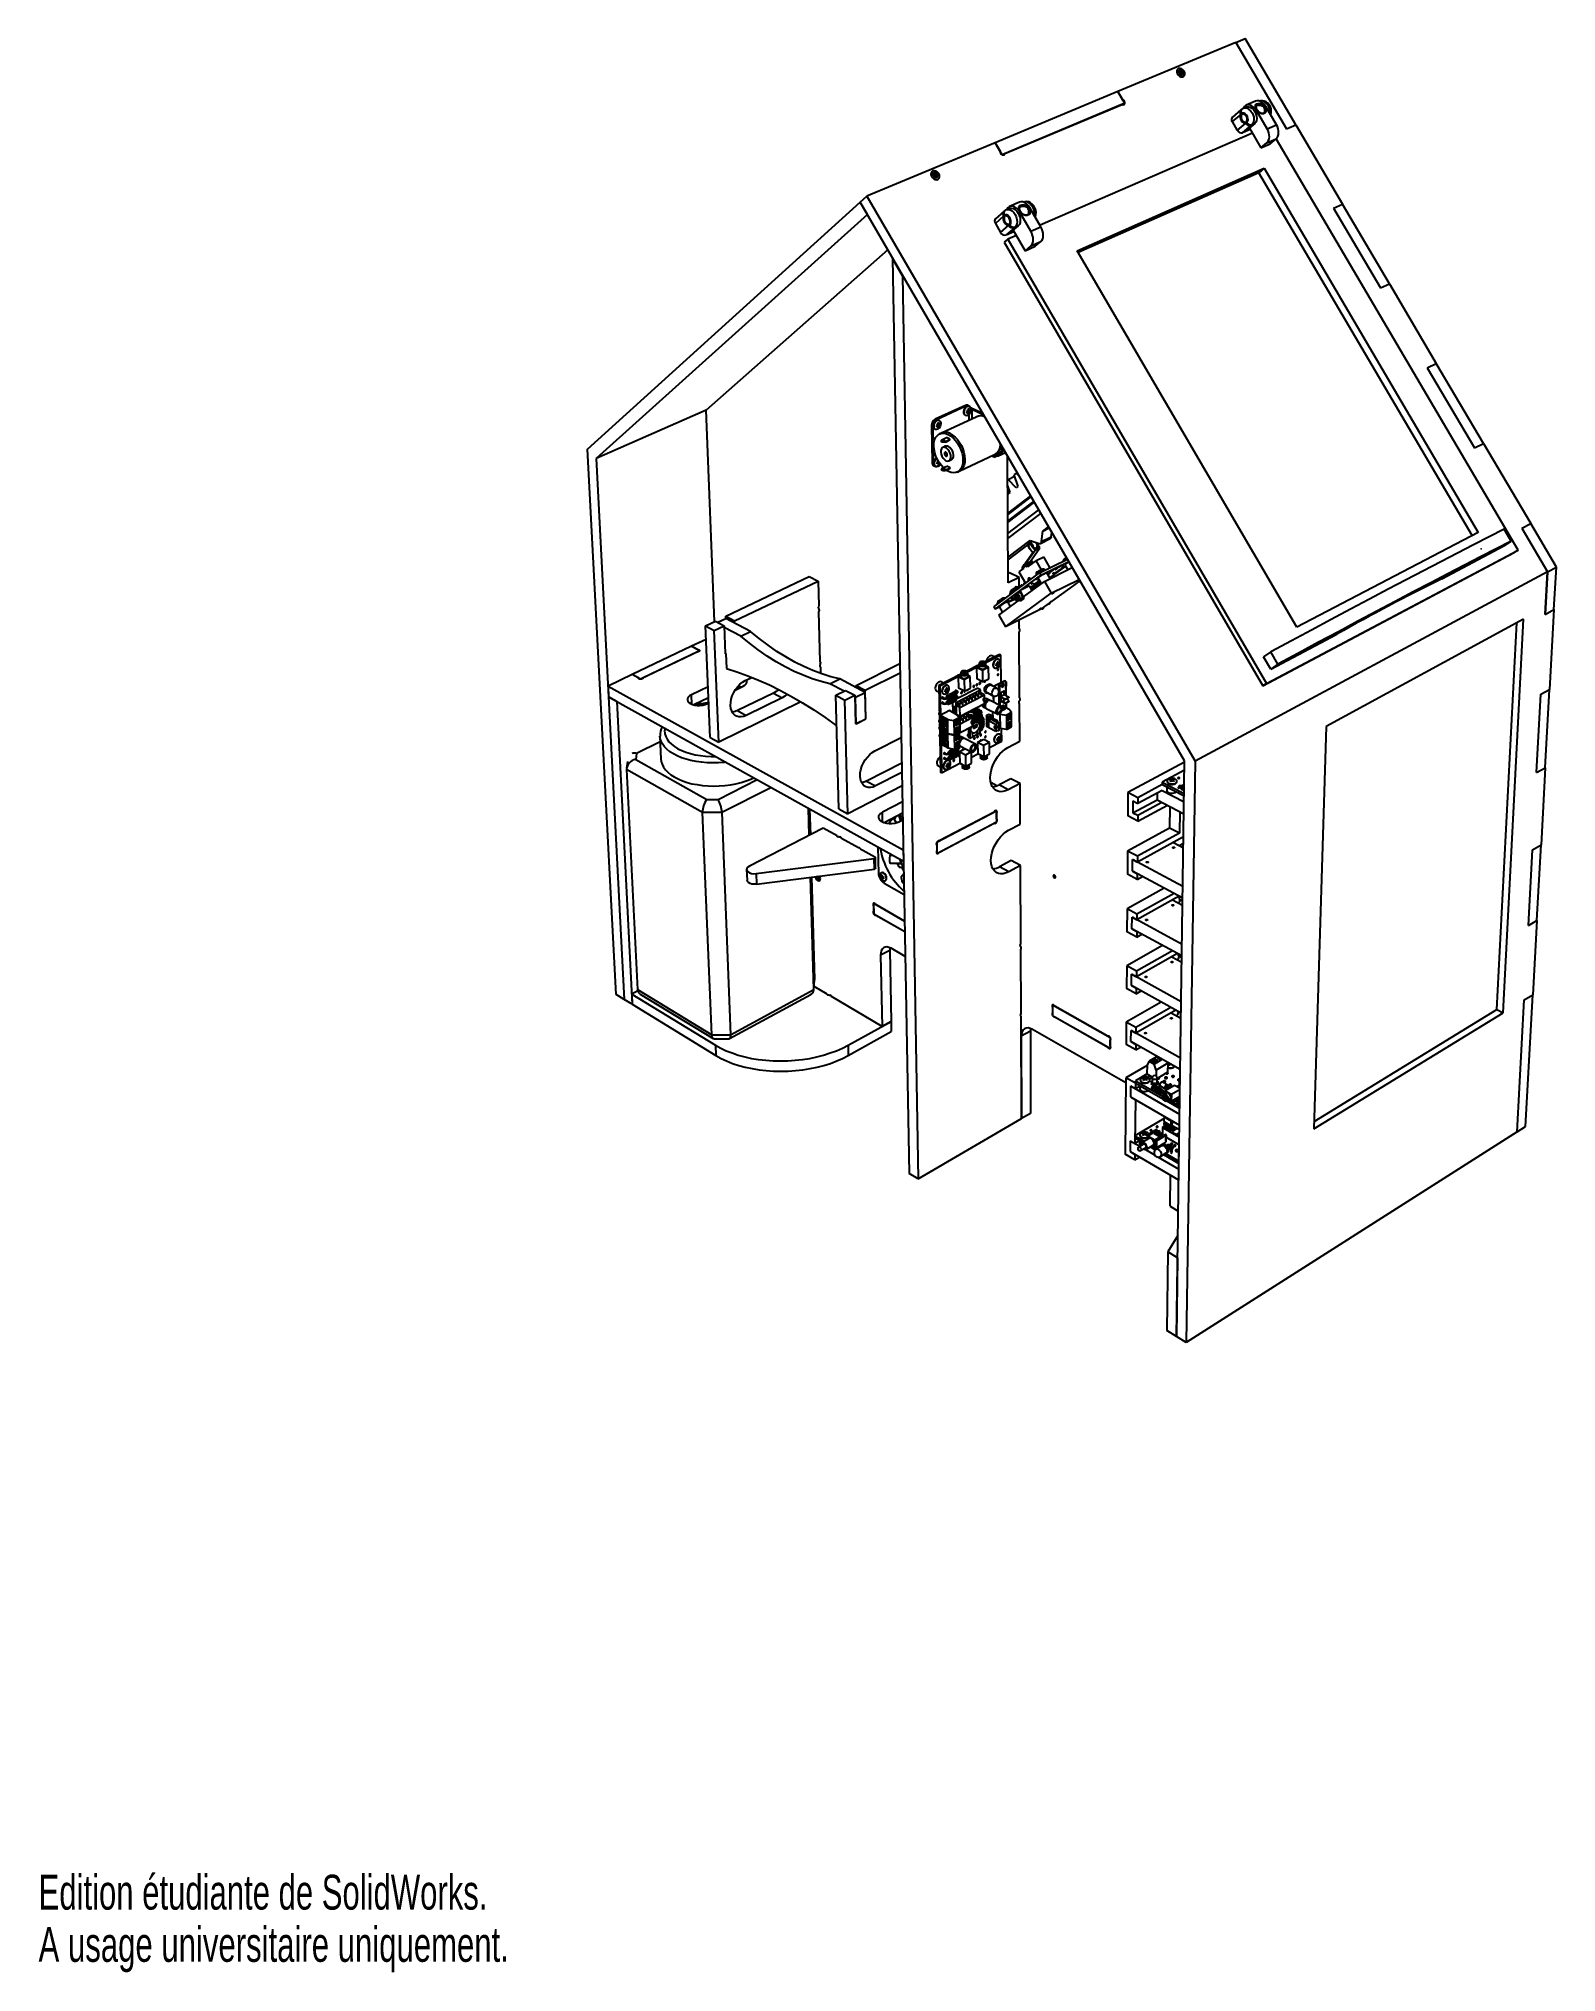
# Model space of a CAD drawing. Extents: x 0 to 158, y 0 to 202.
import ezdxf
from ezdxf.enums import TextEntityAlignment as Align

# ---------------------------------------------------------------- set-up
doc = ezdxf.new("R2010")
doc.units = 0
doc.layers.get('0').update_dxf_attribs({"linetype": 'CONTINUOUS'})

msp = doc.modelspace()

# ---------------------------------------------------------------- texts
at = {"color": 7, "linetype": 'CONTINUOUS'}
for s, width, p in [('Edition étudiante de SolidWorks.', 0.667188, (0, 5.45)), ('A usage universitaire uniquement.', 0.668182, (0, 0))]:
    msp.add_text(s, height=3.633, dxfattribs=dict(at, width=width)).set_placement(p, align=Align.BOTTOM_LEFT)

# ---------------------------------------------------------------- linework, layer by layer
at = {"color": 7, "linetype": 'CONTINUOUS'}
for p, q in [((124.95, 201.35), (112.65, 196.23)), ((124.95, 201.35), (125.92, 201.76)), ((124.95, 201.35), (130.26, 192.34)), ((131.22, 192.76), (125.92, 201.76)), ((119.15, 198.42), (119.03, 198.3)), ((119.03, 198.3), (119.1, 198.1)), ((119.2, 198.21), (119.03, 198.29)), ((119.1, 198.1), (119.29, 198.01)), ((119.34, 198.33), (119.15, 198.42)), ((119.2, 198.21), (119.34, 198.33)), ((119.27, 198.02), (119.2, 198.21)), ((119.28, 198.01), (119.41, 198.12)), ((119.29, 198.01), (119.41, 198.12)), ((119.41, 198.12), (119.34, 198.33)), ((112.65, 196.23), (99.83, 190.9)), ((113.37, 195.01), (112.65, 196.23)), ((113.16, 195.35), (112.65, 196.23)), ((113.37, 195.01), (100.56, 189.64)), ((100.86, 189.77), (113.08, 194.89)), ((113.2, 194.86), (113.37, 195.01)), ((125.47, 193.84), (124.58, 193.1)), ((125.49, 194.32), (124.6, 193.58)), ((125.72, 194), (125.68, 193.98)), ((126.05, 194.63), (125.75, 194.5)), ((127.02, 195.23), (126.05, 194.82)), ((127.11, 194.26), (127.17, 194.28)), ((128.22, 192.36), (127.11, 194.26)), ((127.88, 194.01), (127.89, 194.02)), ((128.02, 194.65), (128.08, 194.67)), ((129.19, 192.78), (128.08, 194.67)), ((126.69, 191.88), (104.52, 182.28)), ((124.58, 193.1), (125.11, 192.19)), ((125.11, 192.19), (126, 192.93)), ((125.5, 193.58), (125.51, 193.54)), ((126.53, 192.69), (125.64, 191.95)), ((125.64, 191.95), (126.45, 192.3)), ((125.66, 193.18), (125.69, 193.15)), ((126.1, 193), (126.14, 193.02)), ((126.93, 192.89), (126.32, 192.39)), ((126.33, 192.38), (126.39, 192.4)), ((126.37, 192.43), (127.58, 190.37)), ((126.62, 192.76), (126.53, 192.69)), ((126.62, 192.76), (126.93, 192.89)), ((128.22, 192.36), (129.19, 192.78)), ((130.26, 192.34), (131.22, 192.76)), ((131.22, 192.76), (136.09, 184.49)), ((99.83, 190.9), (86.46, 185.33)), ((100.56, 189.64), (99.83, 190.9)), ((99.83, 190.9), (100.35, 190)), ((100.69, 189.62), (100.86, 189.77)), ((127.58, 190.37), (128.19, 190.87)), ((127.58, 190.37), (128.55, 190.79)), ((128.19, 190.87), (129.16, 191.29)), ((128.55, 190.79), (129.16, 191.29)), ((154.41, 148.4), (129.16, 191.29)), ((93.52, 187.72), (93.38, 187.6)), ((93.72, 187.63), (93.52, 187.72)), ((108.4, 179.63), (127.92, 188.23)), ((127.36, 187.77), (108.5, 179.46)), ((127.92, 188.23), (127.36, 187.77)), ((149.62, 149.91), (127.36, 187.77)), ((127.92, 188.23), (150.26, 150.24)), ((93.38, 187.6), (93.45, 187.39)), ((93.58, 187.51), (93.38, 187.6)), ((93.45, 187.39), (93.65, 187.3)), ((93.58, 187.51), (93.72, 187.63)), ((93.65, 187.3), (93.58, 187.51)), ((93.65, 187.3), (93.79, 187.42)), ((93.65, 187.3), (93.79, 187.42)), ((93.65, 187.3), (93.65, 187.3)), ((93.79, 187.42), (93.72, 187.63)), ((57.3, 158.91), (85.76, 184.7)), ((85.76, 184.7), (86.46, 185.33)), ((86.5, 183.42), (85.76, 184.7)), ((119.61, 126.39), (85.76, 184.7)), ((86.46, 185.33), (120.71, 126.36)), ((100.75, 183.72), (99.89, 182.97)), ((101.35, 184.05), (101.02, 183.91)), ((102.39, 184.7), (101.34, 184.25)), ((102.4, 183.65), (102.47, 183.67)), ((103.56, 181.66), (102.4, 183.65)), ((102.86, 184.69), (102.84, 184.68)), ((103.39, 184.07), (103.46, 184.1)), ((104.61, 182.12), (103.46, 184.1)), ((135.14, 184.06), (136.09, 184.49)), ((135.14, 184.06), (136.09, 184.49)), ((135.14, 184.06), (140.04, 175.75)), ((140.98, 176.19), (136.09, 184.49)), ((136.09, 184.49), (136.09, 184.49)), ((86.5, 183.42), (58.21, 157.96)), ((100.72, 183.23), (99.86, 182.48)), ((99.86, 182.48), (100.41, 181.53)), ((100.41, 181.53), (101.28, 182.28)), ((100.76, 183.04), (100.76, 182.98)), ((100.97, 183.38), (100.93, 183.37)), ((101.84, 182.02), (100.97, 181.28)), ((100.97, 181.28), (101.8, 181.64)), ((100.98, 182.48), (101.02, 182.44)), ((101.37, 182.34), (101.41, 182.36)), ((102.25, 182.24), (101.66, 181.73)), ((101.68, 181.72), (101.74, 181.75)), ((101.72, 181.78), (102.97, 179.63)), ((101.92, 182.1), (101.84, 182.02)), ((101.92, 182.1), (102.25, 182.24)), ((103.24, 183.41), (103.25, 183.42)), ((103.56, 181.66), (104.61, 182.12)), ((88.64, 179.73), (69.69, 163.01)), ((101.15, 180.82), (100.79, 180.51)), ((100.79, 180.51), (127.76, 134.22)), ((102.05, 181.21), (101.15, 180.82)), ((101.15, 180.82), (128.16, 134.48)), ((102.97, 179.63), (103.56, 180.13)), ((102.97, 179.63), (104.02, 180.09)), ((103.56, 180.13), (104.61, 180.59)), ((104.02, 180.09), (104.61, 180.59)), ((131.34, 140.34), (108.4, 179.63)), ((89.16, 178.83), (89.13, 178.82)), ((90.18, 177.01), (89.13, 178.82)), ((89.13, 178.82), (90.87, 83.36)), ((90.21, 177.02), (90.18, 177.01)), ((90.18, 177.01), (91.8, 82.79)), ((140.04, 175.75), (140.98, 176.19)), ((140.98, 176.19), (145.88, 167.87)), ((144.94, 167.41), (145.88, 167.87)), ((144.94, 167.41), (145.88, 167.87)), ((150.8, 159.53), (145.88, 167.87)), ((145.88, 167.87), (145.88, 167.87)), ((144.94, 167.41), (149.87, 159.06)), ((96.74, 163.49), (93.59, 162.05)), ((96.86, 163.43), (93.71, 161.99)), ((96.86, 163.43), (96.74, 163.49)), ((97.1, 163.44), (96.97, 163.5)), ((69.69, 163.01), (58.21, 157.96)), ((70.55, 140.95), (69.69, 163.01)), ((93.71, 161.99), (93.59, 162.05)), ((93.85, 161.46), (93.71, 161.4)), ((93.79, 161.45), (93.97, 161.2)), ((93.83, 161.45), (94.1, 161.42)), ((93.85, 161.46), (93.84, 161.62)), ((93.98, 161.52), (93.84, 161.59)), ((93.99, 161.35), (93.84, 161.43)), ((93.98, 161.52), (93.97, 161.68)), ((97.93, 162.31), (94.23, 160.61)), ((97, 162.9), (96.86, 162.85)), ((97, 162.74), (96.86, 162.81)), ((97, 162.74), (96.86, 162.69)), ((96.93, 162.89), (97.12, 162.65)), ((97.13, 162.8), (96.93, 162.89)), ((96.97, 162.89), (97.25, 162.87)), ((97, 162.9), (96.99, 163.07)), ((97.13, 162.96), (96.99, 163.03)), ((97.13, 162.96), (97.12, 163.13)), ((98.57, 162.63), (97.39, 163.18)), ((98.67, 162.46), (97.39, 163.06)), ((97.93, 162.31), (97.91, 162.3)), ((98.44, 162.85), (98.27, 162.77)), ((98.3, 162.75), (98.49, 162.77)), ((93.32, 161.32), (93.2, 161.38)), ((93.2, 161.38), (93.25, 157.52)), ((93.32, 161.32), (93.38, 157.46)), ((93.85, 161.29), (93.71, 161.36)), ((93.85, 161.29), (93.71, 161.24)), ((94.23, 160.61), (94.03, 160.52)), ((94.2, 159.82), (94.2, 159.75)), ((94.28, 159.91), (94.76, 160.13)), ((94.64, 159.74), (95.11, 159.96)), ((94.64, 159.67), (95.11, 159.89)), ((94.64, 159.67), (94.64, 159.74)), ((95.11, 159.96), (94.76, 160.13)), ((95.11, 159.89), (95.11, 159.96)), ((149.87, 159.06), (150.8, 159.53)), ((150.8, 159.53), (155.73, 151.16)), ((60.28, 102.02), (57.3, 158.91)), ((58.21, 157.96), (61.11, 101.51)), ((93.38, 157.46), (93.25, 157.52)), ((93.91, 157.59), (93.76, 157.54)), ((93.91, 157.43), (93.76, 157.5)), ((93.91, 157.43), (93.76, 157.38)), ((93.84, 157.59), (94.03, 157.35)), ((94, 157.51), (93.86, 157.58)), ((93.89, 157.59), (93.96, 157.58)), ((94.63, 159.22), (94.37, 159.1)), ((95.01, 157.7), (95.28, 157.83)), ((96.08, 156.63), (99.77, 158.35)), ((99.68, 158.14), (99.41, 158.18)), ((99.75, 158.1), (99.5, 158.23)), ((99.75, 158.1), (100.51, 158.7)), ((99.75, 158.1), (99.88, 158.16)), ((99.88, 158.16), (100.64, 158.76)), ((100.15, 158.23), (100.91, 158.59)), ((100.51, 158.7), (100.5, 159.3)), ((100.51, 158.7), (100.64, 158.76)), ((100.64, 158.76), (100.64, 159.07)), ((101.2, 144.98), (101.12, 158.24)), ((93.41, 157.21), (93.53, 157.15)), ((93.78, 157.16), (94.13, 157.33)), ((94.24, 156.85), (94.24, 156.79)), ((94.32, 156.94), (94.79, 157.16)), ((94.68, 156.77), (95.15, 156.99)), ((94.68, 156.7), (95.15, 156.93)), ((94.68, 156.7), (94.68, 156.77)), ((95.15, 156.99), (94.79, 157.16)), ((95.15, 156.93), (95.15, 156.99)), ((95.89, 156.54), (96.08, 156.63)), ((101.2, 155.77), (101.13, 155.72)), ((101.2, 155.77), (101.86, 156.09)), ((102.02, 154.9), (101.2, 155.77)), ((102.03, 156.42), (101.8, 156.25)), ((101.8, 156.25), (102.19, 155.04)), ((102.03, 156.42), (102.14, 156.47)), ((102.41, 156.02), (102.03, 156.42)), ((101.14, 155.1), (101.36, 154.4)), ((101.19, 154.26), (101.14, 154.31)), ((103.54, 154.07), (101.15, 152.24)), ((103.6, 153.97), (101.15, 152.09)), ((103.86, 153.51), (101.16, 151.44)), ((103.92, 153.41), (101.16, 151.29)), ((101.36, 154.4), (101.19, 154.26)), ((102.19, 155.04), (102.02, 154.9)), ((101.16, 150.12), (104.4, 152.58)), ((101.17, 149.6), (104.61, 152.22)), ((101.18, 147.64), (103.49, 149.38)), ((103.69, 149.32), (103.37, 149.16)), ((103.49, 149.38), (104.42, 149.09)), ((104.57, 149.09), (105.59, 149.59)), ((104.69, 149.29), (104.82, 150.38)), ((104.69, 149.29), (105.7, 149.78)), ((104.82, 150.38), (105.42, 150.83)), ((104.82, 150.38), (105.49, 150.71)), ((105.7, 149.78), (105.76, 150.24)), ((150.26, 150.24), (131.34, 140.34)), ((152.94, 148.83), (153.7, 149.33)), ((153.7, 149.33), (152.97, 150.56)), ((154.8, 150.67), (155.73, 151.16)), ((154.8, 150.67), (155.73, 151.16)), ((154.8, 150.67), (157.49, 146.11)), ((155.72, 151.16), (155.73, 151.16)), ((158.41, 146.61), (155.73, 151.16)), ((101.18, 147.37), (103.26, 148.93)), ((102.82, 146.83), (103.76, 148.14)), ((102.94, 146.89), (104.01, 148.37)), ((104.1, 147.31), (103.22, 146.66)), ((103.34, 148.97), (103.34, 148.97)), ((103.43, 149.03), (103.38, 149)), ((103.39, 148.62), (103.76, 148.14)), ((103.44, 147.14), (104.51, 148.62)), ((103.65, 148.93), (103.6, 148.91)), ((103.6, 148.91), (104.01, 148.37)), ((103.65, 148.93), (103.83, 148.69)), ((103.83, 148.69), (104.01, 148.45)), ((103.95, 148.53), (104.13, 148.62)), ((104.42, 148.65), (104.01, 148.45)), ((104.01, 148.37), (104.51, 148.62)), ((104.05, 148.58), (104.11, 148.5)), ((104.1, 147.31), (104.9, 147.7)), ((104.66, 146.35), (104.1, 147.31)), ((104.51, 148.62), (104.21, 149.02)), ((104.23, 148.89), (104.42, 148.65)), ((104.46, 146.02), (107.38, 147.45)), ((105.56, 146.56), (104.9, 147.7)), ((127.76, 134.22), (154, 148.14)), ((128.16, 134.48), (154.41, 148.4)), ((146.45, 145.4), (152.94, 148.83)), ((150.55, 148.53), (150.55, 148.54)), ((150.56, 148.52), (150.56, 148.52)), ((154.41, 148.4), (154, 148.14)), ((71.72, 141.5), (80.44, 145.63)), ((80.44, 145.63), (81.35, 145.16)), ((99.7, 142.48), (104.46, 146.02)), ((99.84, 142.24), (104.61, 145.77)), ((101.34, 146.03), (101.19, 145.95)), ((102.33, 145.54), (101.2, 144.98)), ((102.33, 145.54), (101.34, 146.03)), ((102.84, 146.52), (102.3, 146.12)), ((102.3, 146.12), (102.99, 144.93)), ((102.33, 144.51), (102.33, 145.54)), ((102.65, 146.6), (102.76, 146.75)), ((102.67, 146.46), (102.69, 146.41)), ((102.7, 146.55), (102.77, 146.65)), ((102.7, 146.49), (102.73, 146.44)), ((102.79, 146.6), (102.84, 146.52)), ((103.6, 147.21), (102.8, 146.82)), ((102.97, 146.73), (103.76, 147.12)), ((103.01, 146.65), (102.97, 146.73)), ((103.1, 146.72), (103.01, 146.65)), ((103.1, 146.72), (103.69, 147.01)), ((103.22, 146.66), (103.1, 146.72)), ((103.78, 147.08), (103.76, 147.12)), ((104.41, 146.22), (104.27, 146.12)), ((104.3, 145.49), (104.65, 144.89)), ((104.46, 146.02), (104.61, 145.77)), ((104.61, 145.77), (107.52, 147.2)), ((104.98, 145.13), (107.89, 146.57)), ((105.57, 145.42), (105.22, 146.02)), ((107.18, 146.73), (105.52, 145.51)), ((105.7, 143.89), (108.61, 145.33)), ((107.1, 146.87), (107.41, 146.33)), ((157.49, 146.11), (120.71, 126.36)), ((157.25, 141.68), (157.49, 146.11)), ((157.49, 146.11), (157.25, 141.68)), ((157.49, 146.11), (158.41, 146.61)), ((158.16, 142.18), (158.41, 146.61)), ((72.63, 141.02), (81.35, 145.16)), ((81.35, 145.16), (81.43, 142.56)), ((100.92, 140.39), (105.7, 143.89)), ((101.91, 143.26), (101.21, 142.91)), ((101.44, 143.93), (101.42, 143.92)), ((101.48, 143.85), (101.49, 143.86)), ((101.53, 144.19), (101.49, 144.16)), ((101.6, 144.25), (101.57, 144.23)), ((101.59, 143.34), (101.59, 143.34)), ((101.62, 144.25), (101.61, 144.25)), ((101.69, 144.32), (101.65, 144.29)), ((101.67, 143.38), (101.66, 143.38)), ((101.71, 144.32), (101.7, 144.31)), ((101.78, 144.38), (101.74, 144.36)), ((101.83, 144.41), (101.79, 144.38)), ((101.89, 144.47), (101.86, 144.44)), ((101.96, 144.51), (101.9, 144.46)), ((102.03, 143.81), (101.9, 143.74)), ((102.01, 143.8), (101.99, 143.83)), ((102.27, 143.93), (102.03, 143.81)), ((102.15, 144.56), (102.12, 144.55)), ((102.12, 144.45), (102.19, 144.33)), ((102.22, 144.52), (102.2, 144.5)), ((102.2, 144.5), (102.27, 144.39)), ((102.22, 144.52), (102.29, 144.4)), ((102.35, 143.17), (102.59, 143.29)), ((103.43, 144.65), (102.43, 144.16)), ((102.88, 143.38), (102.43, 144.16)), ((102.88, 143.38), (102.43, 143.06)), ((102.54, 144.63), (102.53, 144.62)), ((102.53, 144.62), (102.54, 144.59)), ((102.55, 144.72), (102.54, 144.71)), ((102.54, 144.63), (102.56, 144.61)), ((102.66, 144.69), (102.66, 144.68)), ((102.8, 143.52), (104.98, 145.13)), ((102.85, 144.86), (102.84, 144.84)), ((102.84, 144.84), (102.85, 144.82)), ((102.86, 144.95), (102.85, 144.94)), ((102.85, 144.86), (102.87, 144.83)), ((102.88, 143.38), (102.88, 143.38)), ((102.94, 144.95), (102.94, 144.95)), ((102.97, 144.91), (102.97, 144.91)), ((103.7, 144.19), (103.43, 144.65)), ((103.92, 144.45), (103.96, 144.38)), ((103.94, 144.37), (103.93, 144.38)), ((104.04, 144.45), (104.01, 144.5)), ((104.98, 145.13), (105.7, 143.89)), ((108.41, 144.98), (105.76, 143.05)), ((108.41, 144.99), (108.41, 144.98)), ((70.88, 140.86), (71.73, 141.26)), ((71.72, 141.5), (72.63, 141.02)), ((71.73, 141.26), (71.72, 141.5)), ((74.3, 139.9), (71.73, 141.26)), ((81.43, 142.25), (81.39, 142.31)), ((81.58, 136.78), (81.44, 141.94)), ((99.7, 142.48), (99.84, 142.24)), ((100.27, 142.45), (99.84, 142.24)), ((100.21, 141.61), (102.24, 143.11)), ((100.21, 141.61), (100.92, 140.39)), ((100.25, 142.49), (100.59, 141.89)), ((104.88, 142.36), (100.92, 140.39)), ((101.44, 142.52), (101.15, 143.01)), ((102.22, 143.1), (102.35, 143.17)), ((102.43, 143.06), (102.37, 143.18)), ((102.43, 143.06), (102.43, 143.06)), ((104.88, 142.4), (105.39, 142.77)), ((105.57, 142.87), (105.39, 142.77)), ((157.25, 141.68), (158.16, 142.18)), ((158.16, 142.18), (157.7, 133.86)), ((69.61, 140.5), (70.64, 140.99)), ((69.61, 140.5), (70.52, 140.02)), ((70.08, 128.83), (69.61, 140.5)), ((70.52, 140.02), (71.55, 140.5)), ((70.98, 128.34), (70.52, 140.02)), ((70.64, 140.99), (71.55, 140.5)), ((71.55, 140.5), (71.66, 137.56)), ((73.28, 139.41), (71.55, 140.33)), ((72.64, 140.78), (72.63, 141.02)), ((73.28, 139.41), (74.3, 139.9)), ((102.35, 140.51), (102.35, 141.1)), ((102.39, 132.99), (102.35, 139.87)), ((128.61, 135.98), (135.5, 139.62)), ((154.98, 141.19), (134.37, 129.99)), ((152.21, 100.45), (154.27, 140.81)), ((152.85, 100.11), (154.98, 141.19)), ((68.16, 138.36), (61.95, 135.41)), ((69.02, 137.89), (62.82, 134.93)), ((68.77, 137.77), (63.09, 135.06)), ((69.67, 139.08), (68.16, 138.36)), ((69.02, 137.89), (68.16, 138.36)), ((68.16, 138.36), (68.79, 138.02)), ((71.66, 137.62), (71.72, 137.59)), ((71.66, 137.56), (71.72, 137.59)), ((71.72, 137.59), (71.78, 136.03)), ((100.3, 137.5), (98.77, 136.72)), ((100.42, 137.44), (98.86, 136.64)), ((99.78, 137.24), (99.53, 137.36)), ((100.42, 137.44), (100.3, 137.5)), ((100.45, 134.55), (100.42, 137.44)), ((128.6, 137.76), (127.86, 137.27)), ((128.61, 135.98), (127.86, 137.27)), ((129.35, 136.48), (128.6, 137.76)), ((61.96, 135.41), (59.43, 134.21)), ((62.82, 134.93), (61.95, 135.41)), ((62.6, 135.06), (61.96, 135.41)), ((81.6, 136.17), (81.62, 135.52)), ((85.32, 134.28), (89.9, 136.55)), ((86.27, 133.78), (89.92, 135.59)), ((96.26, 135.44), (93.95, 134.27)), ((96.26, 135.32), (94.07, 134.2)), ((95.92, 135.29), (95.92, 135.27)), ((96.26, 135.32), (95.99, 135.18)), ((96.61, 134.86), (95.99, 135.18)), ((95.99, 135.18), (96.01, 133.98)), ((96.25, 135.62), (96.26, 135.47)), ((96.26, 135.47), (96.26, 135.18)), ((97.24, 135.19), (96.61, 134.86)), ((98.16, 136.41), (96.87, 135.75)), ((98.16, 136.29), (96.95, 135.67)), ((96.97, 135.48), (96.96, 135.63)), ((96.97, 135.19), (96.97, 135.48)), ((97.24, 135.19), (96.97, 135.33)), ((97.26, 133.99), (97.24, 135.19)), ((97.82, 136.26), (97.82, 136.24)), ((98.16, 136.29), (97.9, 136.15)), ((98.51, 135.83), (97.9, 136.15)), ((97.9, 136.15), (97.91, 134.95)), ((98.16, 136.59), (98.16, 136.44)), ((98.16, 136.44), (98.17, 136.15)), ((99.14, 136.16), (98.51, 135.83)), ((98.51, 135.83), (98.53, 134.64)), ((98.87, 136.45), (98.87, 136.6)), ((98.87, 136.16), (98.87, 136.45)), ((99.14, 136.16), (98.87, 136.3)), ((99.16, 134.96), (99.14, 136.16)), ((100.06, 136.52), (99.92, 136.47)), ((100.06, 136.37), (99.92, 136.44)), ((100.06, 136.37), (99.92, 136.31)), ((100.01, 136.5), (100.17, 136.29)), ((100.18, 136.43), (100.03, 136.51)), ((100.06, 136.52), (100.04, 136.68)), ((100.18, 136.58), (100.04, 136.65)), ((100.06, 136.52), (100.29, 136.5)), ((100.18, 136.58), (100.17, 136.74)), ((129.35, 136.48), (128.61, 135.98)), ((59.43, 134.21), (90.25, 117.11)), ((59.43, 134.21), (59.49, 133.07)), ((69.87, 134.13), (68.14, 133.29)), ((72.7, 133.79), (73.52, 134.19)), ((76.7, 133.47), (72.96, 131.64)), ((73.73, 134.77), (74.45, 135.11)), ((76.7, 133.47), (77.6, 132.99)), ((82.58, 134.45), (83.61, 134.96)), ((84.07, 133.66), (82.58, 134.45)), ((83.21, 133.24), (84.23, 133.75)), ((83.51, 121.4), (83.21, 133.24)), ((83.21, 133.24), (84.16, 132.73)), ((86.28, 133.54), (83.61, 134.96)), ((84.16, 132.73), (85.19, 133.24)), ((84.23, 133.75), (85.19, 133.24)), ((85.19, 133.24), (85.26, 130.25)), ((85.26, 133.03), (86.28, 133.54)), ((85.32, 134.28), (86.27, 133.78)), ((85.32, 134.04), (85.32, 134.28)), ((86.34, 130.79), (86.27, 133.78)), ((86.34, 130.79), (86.28, 133.54)), ((93.72, 133.72), (93.96, 133.6)), ((94.07, 134.2), (93.95, 134.27)), ((93.95, 134.27), (94.12, 125.22)), ((94.07, 134.2), (94.13, 131.17)), ((94.45, 134.52), (94.21, 134.65)), ((94.72, 133.8), (94.58, 133.74)), ((94.73, 133.65), (94.59, 133.72)), ((94.73, 133.65), (94.59, 133.59)), ((94.68, 133.78), (94.84, 133.57)), ((94.85, 133.71), (94.7, 133.79)), ((94.72, 133.8), (94.71, 133.96)), ((94.85, 133.86), (94.71, 133.94)), ((94.72, 133.81), (94.96, 133.78)), ((94.85, 133.86), (94.84, 134.02)), ((94.95, 133.27), (94.84, 133.21)), ((95, 133.3), (94.95, 133.28)), ((95.08, 133.33), (95.04, 133.31)), ((95.13, 133.37), (95.08, 133.34)), ((95.21, 133.4), (95.17, 133.38)), ((95.26, 133.44), (95.21, 133.41)), ((95.37, 133.48), (95.29, 133.44)), ((95.43, 133.52), (95.38, 133.5)), ((95.53, 133.56), (95.46, 133.53)), ((95.64, 133.18), (95.71, 133.22)), ((95.68, 133.68), (95.83, 133.6)), ((95.87, 133.68), (95.72, 133.76)), ((95.88, 133.14), (95.73, 133.22)), ((95.83, 133.55), (95.74, 133.5)), ((95.76, 132.5), (98.32, 133.8)), ((95.78, 133.43), (95.87, 133.47)), ((95.83, 133.6), (95.83, 133.6)), ((95.83, 133.55), (95.83, 133.55)), ((95.9, 132.95), (97.95, 134)), ((96.62, 133.66), (96.01, 133.98)), ((96.16, 131.98), (98.71, 133.29)), ((96.61, 134.86), (96.62, 133.66)), ((96.62, 133.66), (97.26, 133.99)), ((97.48, 133.16), (97.68, 133.06)), ((97.77, 133.11), (97.52, 133.24)), ((97.67, 133.16), (97.9, 133.28)), ((97.8, 133.33), (98, 133.22)), ((98.09, 133.28), (97.84, 133.41)), ((98.53, 134.64), (97.91, 134.95)), ((98.32, 133.8), (97.95, 134)), ((97.99, 133.33), (98.22, 133.44)), ((98, 133.22), (98, 133.15)), ((98.09, 133.15), (98.09, 133.28)), ((98.12, 133.49), (98.32, 133.39)), ((98.41, 133.44), (98.16, 133.57)), ((98.31, 133.49), (98.32, 133.49)), ((98.32, 133.49), (98.32, 133.8)), ((98.71, 133.29), (98.32, 133.49)), ((98.32, 133.39), (98.33, 133.32)), ((98.41, 133.32), (98.41, 133.44)), ((98.53, 134.64), (99.16, 134.96)), ((98.72, 132.99), (98.71, 133.29)), ((98.84, 133.53), (98.97, 133.47)), ((98.91, 134.27), (99.23, 134.43)), ((99.03, 134.2), (98.91, 134.27)), ((98.99, 133.52), (99.61, 133.2)), ((99.03, 134.2), (99.19, 134.28)), ((99.19, 134.28), (99.35, 134.37)), ((99.35, 134.37), (99.23, 134.43)), ((99.23, 134.43), (99.3, 134.41)), ((99.42, 134.34), (99.3, 134.41)), ((100.01, 133.98), (99.4, 134.3)), ((99.66, 133.18), (99.66, 133.08)), ((100.3, 134.47), (99.68, 134.15)), ((100.14, 133.88), (100.24, 133.83)), ((100.26, 134.25), (100.2, 134.27)), ((100.2, 134.27), (100.21, 133.85)), ((100.21, 133.85), (100.26, 133.82)), ((100.26, 133.82), (100.26, 134.25)), ((100.79, 134.73), (100.33, 134.49)), ((100.39, 134.46), (100.33, 134.49)), ((100.85, 134.7), (100.39, 134.46)), ((100.84, 133.7), (100.43, 133.49)), ((100.43, 133.49), (100.44, 132.59)), ((100.78, 133.28), (100.43, 133.1)), ((100.57, 134.41), (100.7, 134.34)), ((100.78, 133.28), (100.78, 133.67)), ((101.24, 133.04), (100.78, 133.28)), ((100.85, 134.7), (100.79, 134.73)), ((100.84, 133.25), (100.84, 133.7)), ((100.94, 134.7), (100.87, 134.73)), ((100.97, 134.61), (100.98, 134.19)), ((100.99, 133.17), (100.98, 134.19)), ((100.98, 134.19), (100.98, 134.19)), ((128.16, 134.48), (127.76, 134.22)), ((156.35, 125.17), (156.8, 133.35)), ((156.8, 133.35), (157.7, 133.86)), ((157.25, 125.68), (157.7, 133.86)), ((60.36, 132.59), (59.49, 133.07)), ((59.49, 133.07), (61.11, 101.51)), ((59.49, 133.07), (90.28, 115.94)), ((60.36, 132.59), (61.95, 101)), ((69.92, 132.99), (68.39, 132.24)), ((69.8, 132.38), (69.94, 132.45)), ((79.55, 132.56), (70.98, 128.34)), ((72.96, 131.64), (73.86, 131.15)), ((77.6, 132.99), (73.86, 131.15)), ((84.45, 120.88), (84.16, 132.73)), ((85.26, 133.03), (85.19, 133.07)), ((85.32, 130.28), (85.26, 133.03)), ((93.99, 131.25), (94, 131.24)), ((95.06, 131.64), (94.09, 131.15)), ((94.89, 130.73), (94.09, 131.15)), ((94.09, 131.15), (94.12, 129.64)), ((94.27, 132.96), (94.43, 132.88)), ((94.29, 132.42), (94.44, 132.34)), ((94.47, 132.96), (94.31, 133.04)), ((94.48, 132.42), (94.33, 132.5)), ((94.8, 133.02), (94.68, 132.96)), ((94.82, 132.49), (94.69, 132.42)), ((94.72, 132.88), (94.84, 132.94)), ((94.73, 132.34), (94.86, 132.41)), ((94.96, 132.73), (94.85, 132.68)), ((95.02, 132.77), (94.97, 132.74)), ((95.02, 132.86), (95.13, 132.92)), ((95.03, 132.33), (95.14, 132.39)), ((95.09, 132.8), (95.05, 132.78)), ((95.85, 131.22), (95.06, 131.64)), ((95.15, 132.84), (95.09, 132.81)), ((95.14, 132.92), (95.19, 132.94)), ((95.15, 132.38), (95.2, 132.41)), ((95.22, 132.86), (95.18, 132.84)), ((95.22, 132.97), (95.26, 132.99)), ((95.27, 132.9), (95.22, 132.87)), ((95.23, 132.43), (95.27, 132.45)), ((95.27, 132.98), (95.32, 133.01)), ((95.28, 132.45), (95.33, 132.47)), ((95.39, 132.95), (95.31, 132.91)), ((95.34, 133.03), (95.38, 133.05)), ((95.36, 132.5), (95.4, 132.52)), ((95.39, 133.05), (95.44, 133.07)), ((95.44, 132.99), (95.39, 132.96)), ((95.4, 132.55), (95.42, 131.45)), ((95.41, 132.51), (95.46, 132.54)), ((95.47, 133.1), (95.55, 133.14)), ((95.54, 133.03), (95.48, 133)), ((95.49, 132.56), (95.57, 132.6)), ((95.56, 133.13), (95.61, 133.16)), ((95.76, 132.5), (95.56, 132.6)), ((95.58, 132.6), (95.63, 132.62)), ((95.62, 132.15), (95.77, 132.07)), ((95.63, 131.47), (95.62, 132.15)), ((95.63, 131.47), (95.78, 131.55)), ((95.78, 131.39), (95.63, 131.47)), ((95.65, 132.65), (95.72, 132.68)), ((95.69, 133.14), (95.84, 133.06)), ((95.84, 133.01), (95.76, 132.97)), ((95.77, 132.18), (95.76, 132.5)), ((95.77, 132.18), (95.96, 132.28)), ((95.77, 132.18), (95.78, 131.28)), ((96.16, 131.98), (95.77, 132.18)), ((95.78, 131.28), (96.18, 131.07)), ((95.79, 131.26), (95.78, 131.28)), ((95.8, 132.89), (95.88, 132.93)), ((95.84, 133.06), (95.84, 133.06)), ((95.84, 133.01), (95.84, 133.01)), ((96.08, 130.89), (95.85, 131.22)), ((95.86, 132.34), (96.07, 132.23)), ((96.16, 132.28), (95.91, 132.41)), ((95.93, 131.19), (95.94, 131.2)), ((96.06, 132.33), (96.29, 132.45)), ((96.06, 130.92), (97.05, 131.43)), ((96.07, 132.23), (96.07, 132.16)), ((96.16, 132.16), (96.16, 132.28)), ((96.18, 131.07), (96.16, 131.98)), ((96.18, 131.07), (98.73, 132.38)), ((96.19, 132.5), (96.39, 132.39)), ((96.48, 132.45), (96.23, 132.58)), ((96.38, 132.5), (96.61, 132.62)), ((96.39, 132.39), (96.39, 132.32)), ((96.48, 132.32), (96.48, 132.45)), ((96.51, 132.67), (96.71, 132.56)), ((96.8, 132.61), (96.55, 132.75)), ((96.71, 132.67), (96.93, 132.78)), ((96.71, 132.56), (96.72, 132.49)), ((96.8, 132.49), (96.8, 132.61)), ((96.83, 132.83), (97.04, 132.73)), ((97.12, 132.78), (96.87, 132.91)), ((97.15, 131.07), (96.9, 131.2)), ((97.05, 131.43), (96.97, 131.48)), ((97.03, 132.83), (97.25, 132.95)), ((97.04, 132.73), (97.04, 132.65)), ((97.06, 131.12), (97.05, 131.43)), ((97.12, 131.16), (97.06, 131.19)), ((97.08, 131.54), (97.14, 131.51)), ((97.13, 132.66), (97.12, 132.78)), ((97.13, 131.54), (97.13, 131.55)), ((97.16, 133), (97.36, 132.89)), ((97.45, 132.95), (97.2, 133.08)), ((97.2, 131.51), (97.25, 131.53)), ((97.26, 131.58), (97.21, 131.55)), ((97.21, 131.54), (97.26, 131.56)), ((97.21, 131.55), (97.21, 131.54)), ((97.29, 131.19), (97.23, 131.16)), ((97.26, 131.56), (97.26, 131.58)), ((97.32, 131.19), (97.26, 131.15)), ((97.35, 133), (97.58, 133.11)), ((97.35, 131.58), (97.35, 131.56)), ((97.59, 131.06), (97.35, 131.19)), ((97.36, 132.89), (97.36, 132.82)), ((97.37, 131.53), (97.55, 131.43)), ((97.58, 131.59), (97.39, 131.69)), ((97.45, 132.82), (97.45, 132.95)), ((97.55, 131.5), (97.55, 131.44)), ((97.61, 131.31), (97.61, 131.29)), ((97.92, 131.66), (97.62, 131.81)), ((97.62, 131.81), (97.62, 131.8)), ((97.62, 131.8), (97.92, 131.64)), ((97.92, 131.13), (97.62, 131.28)), ((97.62, 131.28), (97.62, 131.27)), ((97.62, 131.27), (97.92, 131.11)), ((97.64, 131.77), (97.88, 131.64)), ((97.64, 131.24), (97.88, 131.11)), ((97.68, 133.06), (97.68, 132.99)), ((97.77, 132.99), (97.77, 133.11)), ((97.95, 131.77), (97.8, 131.85)), ((97.87, 131.89), (97.82, 131.86)), ((97.82, 131.84), (97.87, 131.87)), ((97.82, 131.86), (97.82, 131.84)), ((97.84, 131.83), (97.86, 131.84)), ((97.87, 131.87), (97.87, 131.89)), ((97.89, 131.89), (97.89, 131.91)), ((97.93, 131.68), (97.93, 131.69)), ((97.93, 131.15), (97.93, 131.16)), ((97.94, 131.28), (97.94, 131.22)), ((97.97, 131.45), (98.3, 131.62)), ((98.02, 131.16), (98.37, 131.35)), ((98.41, 131.48), (98.04, 131.29)), ((98.04, 131.23), (98.41, 131.42)), ((98.04, 131.29), (98.04, 131.23)), ((98.25, 131.29), (98.3, 131.26)), ((98.41, 131.48), (98.41, 131.42)), ((98.43, 131.45), (98.43, 131.51)), ((98.55, 132.07), (98.73, 131.97)), ((98.61, 132.7), (98.66, 132.72)), ((98.66, 132.72), (98.66, 132.94)), ((98.66, 132.72), (98.72, 132.69)), ((98.73, 132.38), (98.72, 132.69)), ((98.91, 131.88), (100.03, 131.3)), ((99.21, 131.25), (98.95, 131.12)), ((99.16, 132.78), (98.97, 132.88)), ((99.41, 131.14), (99.21, 131.25)), ((100.45, 132.11), (99.33, 132.69)), ((99.57, 131.53), (99.58, 130.82)), ((99.63, 133.11), (99.64, 132.9)), ((99.66, 133.08), (99.66, 132.87)), ((99.66, 132.87), (99.67, 132.52)), ((100.37, 131.29), (100.28, 131.33)), ((100.38, 129.79), (100.37, 131.29)), ((100.37, 131.29), (101.01, 131.17)), ((100.83, 132.84), (100.43, 133.05)), ((100.44, 132.59), (100.44, 132.6)), ((100.44, 132.59), (100.44, 132.59)), ((100.84, 132.39), (100.44, 132.59)), ((100.52, 131.65), (100.89, 131.84)), ((100.73, 132.08), (100.6, 132.14)), ((100.65, 132.71), (101.06, 132.91)), ((100.65, 132.71), (100.84, 132.81)), ((100.85, 132.41), (100.65, 132.71)), ((100.83, 132.84), (101.24, 133.04)), ((101.24, 133.01), (100.84, 132.81)), ((100.85, 132.41), (101.25, 132.62)), ((100.85, 132.38), (101.25, 132.59)), ((101.31, 131.77), (100.98, 131.94)), ((101, 132.46), (101, 132.06)), ((101.54, 131.44), (101.01, 131.17)), ((101.01, 131.17), (101.02, 129.67)), ((101.06, 132.91), (101.24, 133.01)), ((101.25, 132.62), (101.06, 132.91)), ((101.21, 130.78), (101.21, 131.15)), ((101.54, 131.44), (101.31, 131.77)), ((101.55, 129.94), (101.54, 131.44)), ((102.41, 128.44), (102.39, 132.36)), ((85.25, 130.32), (85.32, 130.28)), ((85.26, 130.25), (86.34, 130.79)), ((85.32, 130.28), (86.34, 130.79)), ((94, 130.46), (94.02, 130.46)), ((94.02, 129.74), (94.03, 129.73)), ((94.91, 129.22), (94.12, 129.64)), ((94.13, 129.64), (94.12, 129.64)), ((94.12, 129.64), (94.15, 128.14)), ((94.91, 129.22), (94.12, 129.64)), ((94.81, 130.69), (94.19, 131.02)), ((94.19, 131.02), (94.2, 130.41)), ((94.41, 130.52), (94.2, 130.41)), ((94.2, 130.41), (94.82, 130.09)), ((94.82, 129.95), (94.21, 130.27)), ((94.21, 130.27), (94.22, 129.67)), ((94.42, 129.78), (94.22, 129.67)), ((94.22, 129.67), (94.83, 129.35)), ((94.83, 129.18), (94.22, 129.5)), ((94.22, 129.5), (94.23, 128.9)), ((94.4, 130.9), (94.41, 130.52)), ((94.41, 130.52), (94.81, 130.3)), ((94.41, 130.16), (94.42, 129.78)), ((94.42, 129.78), (94.83, 129.56)), ((94.43, 129.39), (94.44, 129.01)), ((94.82, 130.09), (94.81, 130.69)), ((94.83, 129.35), (94.82, 129.95)), ((94.85, 128.58), (94.83, 129.18)), ((94.91, 129.22), (94.89, 130.73)), ((94.89, 130.73), (95.54, 130.61)), ((95.56, 129.1), (94.91, 129.22)), ((94.94, 127.71), (94.91, 129.22)), ((94.91, 129.22), (95.56, 129.09)), ((96.08, 130.89), (95.54, 130.61)), ((95.54, 130.61), (95.56, 129.1)), ((95.56, 129.1), (96.1, 129.38)), ((96.1, 129.37), (95.56, 129.09)), ((95.62, 130.16), (95.64, 130.17)), ((95.63, 130.45), (95.64, 130.17)), ((95.63, 129.38), (95.65, 129.39)), ((95.64, 130.23), (95.68, 130.25)), ((95.64, 130.17), (95.74, 130.22)), ((95.65, 129.67), (95.65, 129.39)), ((95.65, 129.45), (95.69, 129.47)), ((95.65, 129.39), (95.75, 129.44)), ((95.68, 130.25), (95.67, 130.52)), ((95.68, 130.25), (95.74, 130.22)), ((95.69, 129.47), (95.69, 129.74)), ((95.69, 129.47), (95.75, 129.44)), ((95.74, 130.22), (95.73, 130.59)), ((95.75, 129.44), (95.75, 129.81)), ((95.96, 131.06), (96.08, 131.12)), ((96.1, 129.38), (96.08, 130.89)), ((96.18, 130.57), (96.08, 130.62)), ((96.08, 130.52), (96.1, 130.51)), ((96.09, 130.62), (96.31, 130.74)), ((96.18, 130.26), (96.09, 130.31)), ((96.1, 130.51), (96.1, 130.44)), ((96.1, 129.41), (96.2, 129.36)), ((96.1, 129.41), (96.1, 129.41)), ((96.1, 129.37), (96.1, 129.38)), ((96.13, 127.87), (96.1, 129.37)), ((96.18, 130.26), (97.45, 130.92)), ((96.19, 130.44), (96.18, 130.57)), ((96.2, 129.36), (96.18, 130.26)), ((96.2, 129.36), (97.47, 130.01)), ((96.22, 130.79), (96.42, 130.68)), ((96.51, 130.74), (96.26, 130.87)), ((96.41, 130.79), (96.64, 130.9)), ((96.42, 130.68), (96.42, 130.61)), ((96.51, 130.61), (96.51, 130.73)), ((96.54, 130.95), (96.74, 130.85)), ((96.83, 130.9), (96.58, 131.03)), ((96.73, 130.95), (96.96, 131.07)), ((96.74, 130.85), (96.74, 130.78)), ((96.83, 130.78), (96.83, 130.9)), ((96.86, 131.12), (97.06, 131.01)), ((97.05, 131.12), (97.06, 131.12)), ((97.16, 129.74), (97.05, 129.8)), ((97.05, 129.8), (97.07, 128.83)), ((97.45, 130.92), (97.06, 131.12)), ((97.06, 131.01), (97.06, 130.94)), ((97.06, 129.19), (97.06, 129.19)), ((97.15, 130.94), (97.15, 131.07)), ((97.17, 129.86), (97.16, 129.73)), ((97.17, 129.86), (97.16, 129.74)), ((97.16, 129.74), (97.16, 129.73)), ((97.19, 129.72), (97.16, 129.73)), ((97.17, 131.1), (97.22, 131.13)), ((97.2, 129.87), (97.19, 129.72)), ((97.19, 129.72), (97.2, 128.76)), ((97.27, 131.04), (97.27, 131.05)), ((97.35, 129.95), (97.33, 129.87)), ((97.33, 129.87), (97.37, 129.88)), ((97.37, 129.88), (97.34, 129.9)), ((97.35, 130.33), (97.4, 130.35)), ((97.36, 131.05), (97.36, 131.04)), ((97.37, 131), (97.56, 130.91)), ((97.37, 129.88), (97.39, 129.97)), ((97.4, 130.35), (97.4, 130.57)), ((97.4, 130.35), (97.46, 130.31)), ((97.42, 129.99), (97.4, 129.91)), ((97.43, 129.92), (97.4, 129.93)), ((97.4, 129.91), (97.43, 129.92)), ((97.4, 129.38), (97.44, 129.36)), ((97.43, 129.92), (97.46, 130.01)), ((97.46, 130.61), (97.45, 130.92)), ((97.45, 130.83), (97.62, 130.74)), ((97.46, 130.71), (97.51, 130.68)), ((97.46, 130.66), (97.48, 130.65)), ((97.47, 130.01), (97.46, 130.31)), ((97.49, 128.91), (97.48, 129.34)), ((97.49, 128.93), (97.97, 129.18)), ((97.56, 130.97), (97.56, 130.91)), ((97.95, 130.19), (97.57, 129.99)), ((97.57, 129.99), (97.58, 129.78)), ((97.58, 129.85), (97.89, 130.01)), ((97.58, 129.78), (97.96, 129.98)), ((97.89, 130.01), (97.89, 130.16)), ((97.96, 129.98), (97.89, 130.01)), ((97.94, 130.75), (97.94, 130.69)), ((97.99, 130.41), (97.95, 130.42)), ((97.96, 129.98), (97.95, 130.19)), ((97.97, 130.92), (98.3, 131.09)), ((97.97, 129.53), (97.97, 129.18)), ((97.99, 129.17), (97.97, 129.18)), ((98.03, 130.48), (97.99, 130.5)), ((97.99, 129.56), (97.99, 129.17)), ((97.99, 129.17), (98.28, 129.32)), ((98.02, 130.64), (98.37, 130.82)), ((98.06, 130.63), (98.03, 130.64)), ((98.41, 130.95), (98.04, 130.76)), ((98.04, 130.7), (98.41, 130.89)), ((98.04, 130.76), (98.04, 130.7)), ((98.09, 130.61), (98.06, 130.63)), ((98.14, 130.63), (98.08, 130.67)), ((98.08, 130.3), (98.09, 130.31)), ((98.13, 130.29), (98.09, 130.31)), ((98.09, 130.26), (98.13, 130.29)), ((98.15, 130.33), (98.16, 130.34)), ((98.19, 130.32), (98.16, 130.34)), ((98.16, 130.29), (98.19, 130.32)), ((98.24, 130.7), (98.25, 130.64)), ((98.25, 130.76), (98.25, 130.71)), ((98.25, 130.61), (98.26, 130.51)), ((98.25, 130.5), (98.25, 130.44)), ((98.26, 130.41), (98.26, 130.4)), ((98.28, 129.32), (98.27, 130.28)), ((98.31, 130.13), (98.27, 130.16)), ((98.36, 129.69), (98.28, 129.74)), ((98.28, 129.64), (98.32, 129.61)), ((98.4, 131.09), (98.4, 131.06)), ((98.41, 130.95), (98.41, 130.89)), ((98.41, 129.84), (98.42, 129.74)), ((98.44, 130.92), (98.44, 130.98)), ((98.49, 130.94), (98.49, 131.09)), ((98.5, 129.74), (98.5, 129.85)), ((98.64, 130.71), (98.64, 130.82)), ((98.64, 130.52), (98.64, 130.62)), ((98.64, 130.37), (98.64, 130.42)), ((98.65, 130.65), (98.65, 130.71)), ((98.65, 130.45), (98.65, 130.51)), ((98.65, 130.3), (98.65, 130.36)), ((98.65, 130.22), (98.65, 130.27)), ((98.65, 130.01), (98.65, 130.12)), ((98.66, 130.15), (98.66, 130.21)), ((98.92, 131.07), (98.95, 131.12)), ((98.95, 131.12), (98.92, 131.1)), ((98.92, 131.07), (98.92, 131.1)), ((99.13, 130.96), (98.92, 131.07)), ((98.92, 131.07), (98.93, 130.77)), ((98.93, 130.77), (99.13, 130.66)), ((98.96, 130.74), (98.93, 130.77)), ((98.93, 130.69), (98.96, 130.74)), ((98.96, 130.74), (98.93, 130.72)), ((98.93, 130.69), (98.93, 130.72)), ((99.13, 130.58), (98.93, 130.69)), ((98.93, 130.69), (98.93, 130.39)), ((98.93, 130.39), (99.13, 130.28)), ((98.96, 130.36), (98.93, 130.39)), ((98.93, 130.31), (98.96, 130.36)), ((98.96, 130.36), (98.93, 130.34)), ((98.93, 130.31), (98.93, 130.34)), ((99.14, 130.2), (98.93, 130.31)), ((98.93, 130.31), (98.94, 130.01)), ((98.94, 130.01), (99.14, 129.9)), ((98.97, 129.98), (98.94, 130.01)), ((98.95, 131.12), (99.16, 131.01)), ((98.96, 130.74), (99.16, 130.63)), ((98.96, 130.74), (98.96, 130.74)), ((99.16, 130.64), (98.96, 130.74)), ((99.17, 130.26), (98.96, 130.36)), ((98.96, 130.36), (99.17, 130.25)), ((98.97, 130.36), (98.96, 130.36)), ((99.17, 129.88), (98.97, 129.98)), ((99.13, 130.96), (99.16, 131.01)), ((99.19, 130.96), (99.13, 130.96)), ((99.13, 130.66), (99.13, 130.96)), ((99.19, 130.66), (99.13, 130.66)), ((99.16, 130.64), (99.13, 130.66)), ((99.13, 130.58), (99.16, 130.63)), ((99.16, 130.58), (99.13, 130.58)), ((99.13, 130.28), (99.13, 130.58)), ((99.16, 130.28), (99.13, 130.28)), ((99.17, 130.26), (99.13, 130.28)), ((99.14, 130.2), (99.17, 130.25)), ((99.17, 130.2), (99.14, 130.2)), ((99.14, 129.9), (99.14, 130.2)), ((99.17, 129.9), (99.14, 129.9)), ((99.17, 129.88), (99.14, 129.9)), ((99.16, 131.01), (99.41, 131.14)), ((99.19, 130.96), (99.16, 131.01)), ((99.39, 130.76), (99.16, 130.64)), ((99.16, 130.63), (99.39, 130.75)), ((99.43, 130.74), (99.16, 130.6)), ((99.16, 130.64), (99.19, 130.66)), ((99.18, 130.61), (99.16, 130.63)), ((99.16, 130.6), (99.91, 130.21)), ((99.17, 129.85), (99.16, 130.6)), ((99.92, 129.45), (99.17, 129.85)), ((99.44, 131.09), (99.19, 130.96)), ((99.19, 130.96), (99.19, 130.66)), ((99.19, 130.66), (99.38, 130.76)), ((99.28, 130.81), (100, 130.44)), ((100.07, 130.56), (99.35, 130.94)), ((99.41, 131.14), (99.44, 131.09)), ((99.41, 131.14), (99.44, 131.12)), ((99.44, 131.12), (99.44, 131.09)), ((99.44, 131.12), (99.44, 130.89)), ((99.44, 130.89), (99.44, 131.09)), ((99.91, 129.91), (99.79, 129.97)), ((99.79, 129.82), (99.91, 129.76)), ((100.22, 130.37), (99.91, 130.21)), ((99.91, 130.21), (99.91, 129.91)), ((100.23, 130.07), (99.91, 129.91)), ((100.23, 129.92), (99.91, 129.76)), ((99.91, 129.76), (99.92, 129.45)), ((100.23, 129.62), (99.92, 129.45)), ((99.97, 129.93), (99.97, 129.87)), ((100.05, 129.87), (100.05, 129.98)), ((100.06, 130.46), (100.22, 130.37)), ((100.09, 130), (100.11, 129.98)), ((100.11, 129.98), (100.23, 129.92)), ((100.22, 130.37), (100.23, 130.07)), ((100.23, 129.92), (100.23, 129.62)), ((100.38, 129.79), (100.23, 129.87)), ((101.02, 129.67), (100.38, 129.79)), ((100.53, 128.45), (100.51, 129.77)), ((101.02, 129.67), (101.55, 129.94)), ((101.08, 130.72), (101.11, 130.73)), ((101.09, 129.95), (101.12, 129.96)), ((101.11, 131.02), (101.11, 130.73)), ((101.11, 130.79), (101.15, 130.81)), ((101.11, 130.73), (101.2, 130.77)), ((101.12, 130.25), (101.12, 129.96)), ((101.12, 130.02), (101.15, 130.04)), ((101.12, 129.96), (101.21, 130)), ((101.15, 130.81), (101.15, 131.08)), ((101.15, 130.81), (101.21, 130.78)), ((101.15, 130.04), (101.15, 130.31)), ((101.15, 130.04), (101.21, 130.01)), ((101.22, 130.01), (101.21, 130.38)), ((134.37, 129.99), (133.11, 88.01)), ((62.42, 127.17), (62.33, 126.56)), ((64.85, 128.98), (64.96, 126.59)), ((70.08, 128.83), (70.98, 128.34)), ((87.28, 127.45), (90.04, 128.85)), ((94.03, 128.96), (94.05, 128.95)), ((94.94, 127.71), (94.15, 128.14)), ((94.19, 128.12), (94.24, 125.16)), ((94.44, 129.01), (94.23, 128.9)), ((94.23, 128.9), (94.85, 128.58)), ((94.85, 128.44), (94.23, 128.77)), ((94.23, 128.77), (94.25, 128.16)), ((94.45, 128.27), (94.25, 128.16)), ((94.25, 128.16), (94.86, 127.84)), ((94.44, 129.01), (94.84, 128.79)), ((94.44, 128.66), (94.45, 128.27)), ((94.45, 128.27), (94.85, 128.06)), ((94.47, 127.17), (94.63, 127.09)), ((94.67, 127.17), (94.51, 127.25)), ((94.86, 127.84), (94.85, 128.44)), ((95, 127.23), (94.87, 127.17)), ((94.92, 127.09), (95.04, 127.15)), ((95.59, 127.59), (94.94, 127.71)), ((95.15, 127.48), (95.03, 127.42)), ((95.2, 127.51), (95.15, 127.49)), ((95.21, 127.07), (95.32, 127.13)), ((95.27, 127.54), (95.23, 127.52)), ((95.33, 127.58), (95.27, 127.55)), ((95.34, 127.13), (95.39, 127.15)), ((95.4, 127.61), (95.36, 127.59)), ((95.41, 127.63), (95.4, 127.62)), ((95.4, 127.62), (95.41, 127.62)), ((95.41, 127.18), (95.45, 127.2)), ((95.46, 127.12), (95.41, 127.1)), ((95.46, 127.19), (95.51, 127.22)), ((95.58, 127.17), (95.5, 127.13)), ((95.54, 127.24), (95.58, 127.27)), ((95.56, 129.09), (95.59, 127.59)), ((95.63, 127.21), (95.58, 127.18)), ((95.59, 127.59), (96.13, 127.87)), ((95.59, 127.26), (95.64, 127.29)), ((95.64, 128.65), (95.67, 128.66)), ((95.66, 128.94), (95.67, 128.66)), ((95.66, 128.72), (95.7, 128.74)), ((95.66, 127.88), (95.68, 127.88)), ((95.73, 127.25), (95.66, 127.22)), ((95.67, 128.66), (95.77, 128.71)), ((95.67, 128.16), (95.68, 127.88)), ((95.67, 127.31), (95.75, 127.35)), ((95.68, 127.94), (95.72, 127.96)), ((95.68, 127.88), (95.78, 127.93)), ((95.7, 128.74), (95.7, 129)), ((95.7, 128.74), (95.77, 128.71)), ((95.72, 127.96), (95.71, 128.23)), ((95.72, 127.96), (95.78, 127.93)), ((95.77, 128.71), (95.76, 129.08)), ((95.76, 127.35), (95.81, 127.37)), ((95.78, 127.93), (95.77, 128.3)), ((95.83, 127.4), (95.9, 127.43)), ((95.88, 127.37), (96.03, 127.29)), ((96.07, 127.37), (95.92, 127.45)), ((96.02, 127.76), (95.93, 127.72)), ((96.03, 127.24), (95.94, 127.2)), ((95.98, 127.64), (96.06, 127.68)), ((95.98, 127.12), (96.07, 127.16)), ((96.02, 127.82), (96.02, 127.81)), ((96.02, 127.81), (96.02, 127.82)), ((96.03, 127.29), (96.03, 127.29)), ((96.73, 127.65), (96.12, 127.33)), ((96.73, 127), (96.12, 127.33)), ((96.12, 127.21), (96.14, 126.15)), ((96.13, 127.99), (96.15, 127.99)), ((96.22, 127.92), (97.34, 127.33)), ((96.48, 128.82), (96.3, 128.92)), ((96.41, 127.55), (96.48, 127.52)), ((97.77, 128.14), (96.65, 128.73)), ((97.35, 127.33), (96.73, 127)), ((96.96, 129.08), (97.06, 129.02)), ((96.97, 129.12), (97.06, 129.07)), ((97.2, 128.76), (97.07, 128.83)), ((97.2, 128.76), (97.49, 128.91)), ((97.38, 126.16), (97.36, 127.32)), ((97.37, 126.8), (98.03, 127.14)), ((98.64, 128.64), (98.01, 128.32)), ((98.62, 127.99), (98.01, 128.32)), ((98.01, 128.32), (98.03, 127.14)), ((98.64, 126.81), (98.03, 127.14)), ((98.29, 128.54), (98.37, 128.5)), ((99.25, 128.32), (98.62, 127.99)), ((98.62, 127.99), (98.64, 126.81)), ((99.25, 128.32), (98.64, 128.64)), ((98.64, 126.81), (99.26, 127.14)), ((99.26, 127.14), (99.25, 128.32)), ((99.26, 127.78), (100.53, 128.45)), ((100.15, 128.72), (100.01, 128.67)), ((100.15, 128.57), (100.02, 128.64)), ((100.15, 128.57), (100.02, 128.52)), ((100.11, 128.7), (100.26, 128.5)), ((100.28, 128.64), (100.13, 128.71)), ((100.15, 128.72), (100.14, 128.87)), ((100.28, 128.79), (100.14, 128.86)), ((100.15, 128.73), (100.38, 128.71)), ((100.28, 128.79), (100.26, 128.94)), ((101.17, 127.8), (102.41, 128.44)), ((61.46, 126.32), (61.36, 125.64)), ((69.3, 121), (61.36, 125.51)), ((61.36, 125.51), (62.5, 102.54)), ((62.33, 126.56), (69.74, 122.38)), ((90.09, 126.17), (86.42, 124.29)), ((90.11, 125.19), (87.36, 123.78)), ((93.87, 125.9), (94.11, 125.77)), ((94.24, 125.16), (94.12, 125.22)), ((94.24, 125.16), (96.14, 126.15)), ((94.48, 126.64), (94.63, 126.56)), ((94.68, 126.64), (94.52, 126.72)), ((94.87, 125.96), (94.73, 125.9)), ((94.87, 125.81), (94.73, 125.88)), ((94.87, 125.81), (94.73, 125.75)), ((94.83, 125.94), (94.98, 125.74)), ((94.87, 125.96), (94.85, 126.11)), ((94.99, 126.02), (94.85, 126.1)), ((95, 125.87), (94.85, 125.95)), ((94.87, 125.97), (95.1, 125.95)), ((95.01, 126.71), (94.88, 126.64)), ((94.93, 126.56), (95.05, 126.63)), ((94.99, 126.02), (94.98, 126.18)), ((95.15, 126.95), (95.04, 126.89)), ((95.21, 126.99), (95.16, 126.96)), ((95.22, 126.55), (95.33, 126.61)), ((95.28, 127.02), (95.24, 127)), ((95.33, 127.06), (95.28, 127.03)), ((95.34, 126.6), (95.4, 126.63)), ((95.41, 127.08), (95.37, 127.06)), ((95.42, 126.65), (95.46, 126.68)), ((95.47, 126.67), (95.52, 126.7)), ((95.55, 126.72), (95.59, 126.74)), ((95.6, 126.74), (95.65, 126.76)), ((95.68, 126.79), (95.76, 126.83)), ((95.77, 126.82), (95.82, 126.85)), ((95.84, 126.87), (95.91, 126.91)), ((96.75, 125.82), (96.14, 126.15)), ((96.41, 126.01), (96.41, 125.86)), ((96.41, 125.86), (96.42, 125.71)), ((96.73, 127), (96.75, 125.82)), ((96.75, 125.82), (97.38, 126.16)), ((97.12, 125.88), (97.11, 126.02)), ((97.12, 125.73), (97.12, 125.87)), ((98.3, 127), (98.3, 126.85)), ((98.3, 126.85), (98.3, 126.7)), ((99, 126.86), (99, 127)), ((99, 126.71), (99, 126.86)), ((119.61, 126.27), (113.7, 123.1)), ((119.59, 125.43), (117.27, 124.18)), ((118.77, 66.34), (119.61, 126.39)), ((120.71, 126.36), (119.78, 65.72)), ((156.35, 125.17), (157.25, 125.68)), ((157.25, 125.68), (156.81, 117.65)), ((90.13, 123.8), (84.45, 120.88)), ((86.42, 124.29), (87.36, 123.78)), ((100.01, 123.8), (99.39, 124.13)), ((101.46, 124.54), (100.24, 123.9)), ((101.2, 123.38), (100.24, 123.9)), ((102.43, 124.03), (101.2, 123.38)), ((102.43, 124.03), (101.46, 124.54)), ((102.45, 119.81), (102.43, 124.03)), ((113.7, 123.1), (113.69, 120.65)), ((114.74, 122.56), (113.7, 123.1)), ((117.28, 123.93), (114.74, 122.56)), ((117.26, 123.3), (114.74, 121.94)), ((117.26, 123.31), (119.55, 122.11)), ((117.27, 124.18), (119.56, 122.99)), ((117.27, 124.18), (117.27, 123.93)), ((117.27, 123.93), (119.56, 122.74)), ((117.75, 123.68), (117.75, 123.31)), ((118.17, 124.42), (118.04, 124.47)), ((118.29, 124.49), (118.17, 124.54)), ((118.17, 124.54), (118.26, 124.33)), ((118.17, 124.42), (118.17, 124.28)), ((118.29, 124.49), (118.42, 124.54)), ((118.29, 124.49), (118.29, 124.35)), ((118.42, 124.54), (118.33, 124.34)), ((118.42, 124.42), (118.55, 124.47)), ((118.42, 124.42), (118.42, 124.27)), ((118.67, 123.11), (118.75, 123.16)), ((118.97, 123.67), (118.97, 123.58)), ((119.06, 123.57), (119.06, 123.67)), ((119.06, 123.67), (119.06, 123.67)), ((119.13, 123.71), (119.21, 123.67)), ((119.26, 123.75), (119.17, 123.79)), ((119.3, 123.45), (119.36, 123.42)), ((119.39, 123.39), (119.44, 123.37)), ((119.45, 123.37), (119.54, 123.33)), ((119.55, 123.77), (119.48, 123.81)), ((119.56, 123.3), (119.56, 123.3)), ((69.74, 122.38), (70.91, 122.38)), ((80.44, 118.63), (80.36, 121.46)), ((80.47, 121.39), (80.55, 118.69)), ((83.51, 121.4), (84.45, 120.88)), ((90.16, 122.12), (88.07, 121.04)), ((93.75, 117.91), (99.98, 121.2)), ((99.72, 121.06), (94.01, 118.05)), ((99.98, 121.2), (99.97, 121.21)), ((99.98, 121.2), (99.99, 120.03)), ((114.21, 120.99), (116.73, 122.35)), ((114.22, 122.22), (114.21, 120.99)), ((114.22, 122.22), (114.74, 121.94)), ((114.72, 120.1), (117.82, 121.78)), ((114.73, 120.72), (117.25, 122.08)), ((114.74, 122.56), (114.74, 121.94)), ((116.73, 123.02), (116.73, 122.35)), ((116.73, 122.35), (119.53, 120.89)), ((118.06, 121.65), (118.03, 119.38)), ((119.1, 121.11), (119.06, 118.84)), ((71.31, 121), (69.3, 121)), ((70.25, 97.83), (69.3, 121)), ((71.31, 121), (72.21, 97.83)), ((81.89, 119.38), (74.18, 115.4)), ((83.33, 118.58), (81.89, 119.38)), ((90.18, 120.96), (88.25, 119.95)), ((89.53, 119.93), (89.22, 120.41)), ((89.99, 120.13), (89.83, 120.65)), ((89.85, 120.06), (90.2, 120.24)), ((89.96, 120.56), (90.05, 120.16)), ((90.19, 120.91), (90.14, 120.94)), ((93.76, 116.74), (99.99, 120.03)), ((94.03, 116.88), (99.73, 119.89)), ((99.99, 120.34), (99.98, 120.89)), ((101.23, 119.16), (102.45, 119.81)), ((118.03, 119.38), (113.66, 116.99)), ((114.72, 120.1), (113.69, 120.65)), ((114.21, 120.99), (114.73, 120.72)), ((114.73, 120.72), (114.72, 120.1)), ((119.06, 118.84), (118.03, 119.38)), ((83.33, 118.58), (83.33, 118.57)), ((85.57, 117.33), (83.8, 118.31)), ((85.58, 117.34), (85.57, 117.33)), ((87.29, 116.36), (86.04, 117.06)), ((87.6, 117.43), (87.66, 114.66)), ((90.25, 117.11), (90.28, 115.94)), ((93.75, 117.91), (93.76, 116.74)), ((93.75, 117.6), (93.76, 117.05)), ((94.01, 118.05), (94, 118.06)), ((119.5, 118.48), (114.68, 115.83)), ((119.06, 118.84), (114.69, 116.44)), ((118.44, 117.89), (119.48, 117.34)), ((119.03, 117.58), (119.49, 117.83)), ((155.49, 109.23), (155.91, 117.13)), ((155.91, 117.13), (156.81, 117.65)), ((156.37, 109.76), (156.81, 117.65)), ((73.9, 115.05), (73.94, 113.94)), ((74.88, 114.65), (87.21, 116.21)), ((74.92, 113.53), (87.23, 115.1)), ((87.23, 115.1), (87.21, 116.21)), ((87.36, 115.19), (87.34, 116.3)), ((89.2, 116.54), (88.85, 116.54)), ((88.92, 115.71), (90.03, 115.71)), ((89.62, 115.68), (89.66, 115.71)), ((89.62, 115.68), (90.06, 115.66)), ((90.29, 115.26), (89.83, 115.29)), ((90.08, 115.28), (90.29, 114.93)), ((101.51, 116.01), (100.3, 115.35)), ((101.25, 114.83), (100.3, 115.35)), ((102.47, 115.49), (101.25, 114.83)), ((102.47, 115.49), (101.51, 116.01)), ((102.51, 107.32), (102.47, 115.49)), ((113.66, 116.99), (113.64, 114.57)), ((114.69, 116.44), (113.66, 116.99)), ((114.16, 114.9), (114.17, 116.11)), ((119.42, 113.3), (114.17, 116.11)), ((114.17, 116.11), (114.68, 115.83)), ((114.69, 116.44), (114.68, 115.83)), ((74.88, 114.65), (74.92, 113.53)), ((80.91, 102.54), (80.57, 114.25)), ((80.68, 114.27), (80.99, 103.62)), ((81.28, 114.34), (81.18, 114.29)), ((81.18, 114.33), (81.18, 114.29)), ((81.18, 114.29), (81.3, 114.13)), ((81.42, 114.2), (81.3, 114.13)), ((81.3, 114.13), (81.42, 114.15)), ((81.38, 114.36), (81.42, 114.31)), ((81.42, 114.33), (81.39, 114.36)), ((81.42, 114.15), (81.42, 114.33)), ((87.98, 114.34), (87.88, 114.41)), ((87.89, 114.27), (88.09, 114.29)), ((87.98, 114.2), (87.89, 114.27)), ((87.98, 114.34), (87.99, 114.48)), ((87.98, 114.34), (88.1, 114.4)), ((87.98, 114.2), (88.11, 114.27)), ((88.14, 114.25), (88, 114.07)), ((88.09, 114.27), (88.1, 114.42)), ((88.1, 114.14), (88.22, 114.2)), ((88.24, 113.64), (90.34, 112.46)), ((90.3, 114.63), (90.04, 114.27)), ((90.29, 113.64), (90.32, 113.68)), ((117.48, 113.11), (113.61, 110.96)), ((114.67, 114.02), (113.64, 114.57)), ((119.41, 112.08), (114.16, 114.9)), ((114.16, 114.9), (114.67, 114.62)), ((114.67, 114.62), (114.67, 114.02)), ((114.67, 114.02), (115.23, 114.32)), ((87.15, 111.55), (87.13, 111.54)), ((87.13, 111.54), (90.39, 109.69)), ((87.13, 111.54), (87.16, 110.44)), ((87.14, 111.25), (87.15, 110.73)), ((90.39, 109.69), (87.37, 111.4)), ((119.05, 112.27), (114.63, 109.81)), ((118.51, 112.56), (114.64, 110.4)), ((118.36, 111.89), (119.4, 111.33)), ((119.07, 111.98), (119.07, 112.26)), ((119.07, 111.98), (119.4, 111.8)), ((87.16, 110.44), (90.41, 108.59)), ((87.4, 110.3), (90.41, 108.59)), ((113.61, 110.96), (113.59, 108.57)), ((114.64, 110.4), (113.61, 110.96)), ((114.11, 108.89), (114.12, 110.08)), ((119.34, 107.24), (114.12, 110.08)), ((114.12, 110.08), (114.63, 109.81)), ((114.64, 110.4), (114.63, 109.81)), ((155.49, 109.23), (156.37, 109.76)), ((156.37, 109.76), (155.94, 102)), ((117.32, 107.13), (113.57, 105.01)), ((114.62, 108.01), (113.59, 108.57)), ((119.32, 106.04), (114.11, 108.89)), ((114.11, 108.89), (114.62, 108.61)), ((114.62, 108.61), (114.62, 108.01)), ((114.62, 108.01), (115.16, 108.32)), ((88.83, 106.63), (87.88, 106.12)), ((87.88, 106.12), (88.03, 98.7)), ((88.83, 106.63), (88.98, 99.22)), ((90.46, 105.98), (88.97, 106.84)), ((102.54, 100.03), (102.51, 106.72)), ((113.57, 105.01), (113.55, 102.65)), ((114.58, 104.45), (113.57, 105.01)), ((118.34, 106.58), (114.58, 104.45)), ((118.86, 106.29), (114.58, 103.86)), ((118.28, 105.96), (119.31, 105.4)), ((118.99, 106.07), (118.99, 106.22)), ((118.99, 106.07), (119.32, 105.89)), ((80.91, 102.54), (80.99, 103.62)), ((80.91, 102.47), (80.99, 103.55)), ((80.99, 103.62), (80.99, 103.55)), ((114.06, 102.96), (114.07, 104.14)), ((119.24, 100.08), (114.06, 102.96)), ((114.06, 102.96), (114.57, 102.68)), ((119.26, 101.27), (114.07, 104.14)), ((114.07, 104.14), (114.58, 103.86)), ((114.58, 104.45), (114.58, 103.86)), ((61.11, 101.51), (60.28, 102.02)), ((61.95, 101), (61.11, 101.51)), ((62.53, 102.39), (61.9, 102.06)), ((61.9, 102.06), (70.66, 96.73)), ((61.9, 102.06), (61.95, 101)), ((61.95, 101), (70.7, 95.66)), ((62.5, 102.54), (70.25, 97.83)), ((62.79, 102.05), (70.4, 97.43)), ((72.12, 97.42), (80.61, 102.02)), ((72.21, 97.83), (80.91, 102.54)), ((82.3, 102.07), (80.93, 102.87)), ((82.3, 102.07), (82.3, 102.05)), ((88.03, 98.7), (82.76, 101.8)), ((105.82, 100.95), (111.85, 97.53)), ((105.82, 100.95), (105.82, 100.95)), ((105.82, 100.95), (105.82, 99.83)), ((117.16, 101.23), (113.52, 99.14)), ((114.56, 102.09), (113.55, 102.65)), ((114.57, 102.68), (114.56, 102.09)), ((114.56, 102.09), (115.09, 102.39)), ((154.32, 87.69), (155.06, 101.46)), ((155.06, 101.46), (155.94, 102)), ((155.18, 88.24), (155.94, 102)), ((84.48, 96.73), (88.98, 99.22)), ((88.98, 99.22), (88.03, 98.7)), ((88.98, 99.22), (89, 98.15)), ((102.6, 89.07), (102.55, 99.73)), ((105.82, 100.65), (105.82, 100.12)), ((105.82, 99.83), (111.84, 96.4)), ((111.59, 97.67), (106.07, 100.8)), ((106.07, 99.68), (111.58, 96.55)), ((113.52, 99.14), (113.5, 96.81)), ((114.53, 98.57), (113.52, 99.14)), ((118.17, 100.67), (114.53, 98.57)), ((118.68, 100.39), (114.53, 97.99)), ((118.21, 100.11), (119.23, 99.54)), ((118.91, 100.25), (118.91, 100.26)), ((118.91, 100.25), (119.24, 100.06)), ((133.11, 88.01), (152.85, 100.11)), ((133.13, 88.78), (152.21, 100.45)), ((152.21, 100.45), (152.85, 100.11)), ((70.25, 97.83), (72.21, 97.83)), ((70.48, 97.41), (72.08, 97.41)), ((84.5, 95.66), (89, 98.15)), ((103.51, 98.21), (102.56, 97.67)), ((102.56, 97.67), (102.6, 89.07)), ((103.53, 98.46), (103.51, 98.21)), ((103.51, 98.21), (103.54, 89.61)), ((113.47, 92.8), (103.73, 98.38)), ((111.85, 97.53), (111.84, 96.4)), ((111.84, 96.7), (111.85, 97.23)), ((114.01, 97.11), (114.02, 98.27)), ((119.16, 94.2), (114.01, 97.11)), ((114.01, 97.11), (114.52, 96.82)), ((119.17, 95.37), (114.02, 98.27)), ((114.02, 98.27), (114.53, 97.99)), ((114.53, 98.57), (114.53, 97.99)), ((70.66, 96.73), (70.7, 95.66)), ((84.48, 96.73), (84.5, 95.66)), ((114.51, 96.24), (113.5, 96.81)), ((114.52, 96.82), (114.51, 96.24)), ((114.51, 96.24), (115.02, 96.54)), ((115.9, 95.07), (115.69, 94.67)), ((116.75, 95.56), (115.9, 95.07)), ((115.9, 95.07), (116.43, 94.76)), ((116.61, 95.09), (116.33, 94.93)), ((116.43, 94.76), (117.28, 95.26)), ((116.61, 95.02), (116.43, 94.92)), ((116.5, 94.92), (116.71, 95.04)), ((116.61, 95.02), (116.61, 95.09)), ((116.65, 95), (116.61, 95.02)), ((116.71, 95.04), (116.62, 95.09)), ((117.85, 94.85), (116.64, 94.13)), ((116.74, 95.01), (116.71, 95.04)), ((117.08, 95.37), (116.96, 95.3)), ((117.15, 95.34), (117.06, 95.28)), ((117.13, 95.28), (117.18, 95.32)), ((117.82, 94.95), (117.85, 94.85)), ((117.87, 94.93), (117.83, 94.91)), ((117.85, 94.85), (117.84, 93.91)), ((117.94, 94.89), (117.92, 94.87)), ((118.04, 94.82), (117.92, 94.87)), ((113.48, 93.34), (113.42, 85.36)), ((115.69, 94.63), (113.48, 93.34)), ((114.48, 92.77), (113.48, 93.34)), ((115.7, 93.73), (114.48, 93.01)), ((114.48, 93.01), (117.3, 91.41)), ((114.48, 93.01), (114.48, 92.78)), ((115.36, 93.24), (115.23, 93.3)), ((115.36, 93.24), (115.35, 93.09)), ((115.48, 93.32), (115.36, 93.37)), ((115.36, 93.37), (115.45, 93.15)), ((115.48, 93.32), (115.6, 93.37)), ((115.48, 93.32), (115.48, 93.17)), ((115.6, 93.37), (115.51, 93.16)), ((115.6, 93.24), (115.72, 93.3)), ((115.6, 93.24), (115.6, 93.09)), ((115.69, 94.67), (115.68, 93.74)), ((115.68, 93.74), (116.25, 93.41)), ((116.15, 92.88), (116.15, 92.73)), ((116.22, 93.29), (116.22, 92.87)), ((116.64, 94.13), (116.43, 94.76)), ((116.64, 94.13), (116.63, 93.51)), ((116.67, 92.76), (116.81, 92.85)), ((116.75, 93.27), (117.84, 93.91)), ((116.75, 92.87), (116.75, 93.29)), ((116.81, 92.72), (116.82, 92.87)), ((116.81, 92.85), (116.81, 92.7)), ((116.94, 93.35), (116.91, 93.36)), ((117.8, 92.58), (117.29, 92.87)), ((117.86, 93.89), (117.82, 93.9)), ((118.04, 94.82), (118.04, 94.66)), ((118.1, 94.8), (118.13, 94.72)), ((118.16, 94.76), (118.16, 94.74)), ((118.19, 94.74), (118.19, 94.73)), ((118.29, 94.66), (118.31, 94.67)), ((119.14, 93.18), (119.05, 93.13)), ((119.05, 93.13), (119.05, 92.54)), ((119.05, 93.13), (119.14, 93.08)), ((113.98, 92.48), (113.97, 91.33)), ((113.97, 91.33), (119.08, 88.4)), ((113.97, 91.33), (114.47, 91.04)), ((113.98, 92.48), (119.09, 89.55)), ((113.98, 92.48), (114.48, 92.19)), ((114.47, 91.04), (114.43, 86.48)), ((114.48, 92.78), (117.34, 91.15)), ((114.49, 92.78), (114.48, 92.77)), ((114.48, 92.77), (114.48, 92.19)), ((114.96, 92.47), (114.48, 92.19)), ((114.96, 92.51), (114.95, 92.2)), ((115.84, 91.98), (115.86, 91.99)), ((116.18, 92.32), (116.17, 92.23)), ((116.26, 92.23), (116.26, 92.32)), ((116.26, 92.32), (116.26, 92.32)), ((116.27, 92.3), (116.26, 92.3)), ((116.33, 92.36), (116.41, 92.31)), ((116.45, 92.39), (116.37, 92.43)), ((116.48, 92.1), (116.55, 92.06)), ((116.53, 92.68), (116.67, 92.76)), ((116.53, 92.54), (116.53, 92.68)), ((116.53, 92.54), (116.66, 92.61)), ((116.57, 92.03), (116.62, 92.01)), ((116.63, 92.01), (116.71, 91.96)), ((116.66, 92.61), (116.68, 92.63)), ((116.74, 92.4), (116.67, 92.43)), ((116.68, 92.63), (116.81, 92.7)), ((116.68, 92.6), (116.68, 92.63)), ((116.74, 91.94), (116.79, 91.91)), ((116.82, 92.36), (116.77, 92.39)), ((116.8, 91.91), (116.84, 91.89)), ((116.81, 92.72), (116.81, 92.7)), ((116.9, 92.3), (116.82, 92.35)), ((116.86, 91.87), (116.91, 91.84)), ((116.93, 91.84), (116.97, 91.82)), ((116.99, 92.26), (116.94, 92.29)), ((116.97, 92.63), (116.96, 92.37)), ((117.03, 92.23), (116.99, 92.25)), ((116.99, 91.79), (117.04, 91.77)), ((117.05, 92.37), (117.05, 92.5)), ((117.08, 92.47), (117.05, 92.48)), ((117.05, 91.77), (117.16, 91.71)), ((117.11, 92.19), (117.06, 92.22)), ((117.07, 92.48), (117.59, 92.19)), ((117.16, 92.16), (117.12, 92.18)), ((117.24, 92.12), (117.19, 92.15)), ((117.35, 92.04), (117.24, 92.11)), ((117.34, 91.78), (117.47, 91.71)), ((117.49, 91.59), (117.37, 91.52)), ((117.51, 91.78), (117.38, 91.86)), ((117.72, 91.73), (117.49, 91.59)), ((117.57, 92.2), (117.7, 92.12)), ((118.56, 92.54), (117.59, 91.97)), ((117.59, 91.97), (117.59, 91.65)), ((117.59, 91.97), (118.23, 91.61)), ((117.73, 90.91), (117.85, 90.98)), ((117.74, 90.92), (119.1, 90.14)), ((117.92, 92.51), (117.79, 92.59)), ((117.79, 92.28), (117.83, 92.26)), ((117.87, 92.33), (117.83, 92.35)), ((117.85, 90.98), (118.08, 91.12)), ((117.94, 91.04), (118.22, 90.88)), ((118, 92.21), (117.98, 92.23)), ((118.23, 91.61), (118.22, 90.88)), ((118.22, 90.88), (119.12, 91.42)), ((118.22, 90.88), (119.1, 90.37)), ((118.23, 91.61), (119.13, 92.14)), ((118.55, 90.97), (118.55, 90.87)), ((119.13, 92.22), (118.56, 92.54)), ((118.63, 90.87), (118.64, 90.97)), ((118.64, 90.97), (118.64, 90.97)), ((118.65, 90.94), (118.64, 90.95)), ((118.7, 91), (118.79, 90.95)), ((118.83, 91.03), (118.74, 91.08)), ((119.13, 92.59), (118.96, 92.48)), ((119.04, 92.33), (119.13, 92.38)), ((119.11, 91.04), (119.05, 91.08)), ((91.8, 82.79), (102.6, 89.07)), ((103.54, 89.61), (102.6, 89.07)), ((117.47, 89.1), (114.43, 87.29)), ((117.53, 89.26), (117.51, 89.29)), ((117.52, 89.23), (118.23, 88.82)), ((117.53, 89.26), (118.23, 88.85)), ((118.23, 88.85), (118.22, 88.89)), ((118.85, 90.74), (118.92, 90.7)), ((118.95, 90.68), (119, 90.65)), ((119.01, 90.65), (119.09, 90.6)), ((113.93, 86.77), (113.92, 85.63)), ((113.93, 86.77), (114.93, 86.18)), ((113.93, 86.77), (114.43, 86.48)), ((114.43, 87.29), (115.42, 86.71)), ((114.43, 87.29), (114.43, 87.06)), ((114.43, 87.06), (115.23, 86.6)), ((114.9, 86.76), (114.43, 86.48)), ((114.9, 86.79), (114.9, 86.48)), ((115.3, 87.51), (115.18, 87.57)), ((115.91, 87.01), (115.18, 86.57)), ((115.42, 87.58), (115.3, 87.64)), ((115.3, 87.64), (115.39, 87.42)), ((115.3, 87.51), (115.3, 87.36)), ((115.42, 87.58), (115.54, 87.64)), ((115.42, 87.58), (115.42, 87.44)), ((115.54, 87.64), (115.45, 87.42)), ((115.55, 87.51), (115.67, 87.57)), ((115.55, 87.51), (115.55, 87.35)), ((115.69, 87.34), (115.68, 86.87)), ((116.66, 87.92), (115.69, 87.34)), ((115.69, 87.34), (115.8, 87.27)), ((116.45, 87.67), (115.76, 87.25)), ((116.5, 86.82), (115.76, 87.25)), ((115.76, 87.25), (115.76, 86.91)), ((116.58, 87.61), (116.44, 87.52)), ((116.44, 87.52), (116.94, 87.23)), ((116.73, 87.67), (116.45, 87.67)), ((116.58, 87.58), (116.46, 87.5)), ((116.5, 86.82), (116.49, 86.05)), ((117.19, 87.24), (116.5, 86.82)), ((116.55, 86.12), (116.56, 86.83)), ((116.56, 86.83), (117.19, 87.21)), ((116.56, 86.83), (116.69, 86.75)), ((117.09, 87.31), (116.58, 87.61)), ((116.58, 87.61), (116.58, 87.58)), ((117.06, 87.3), (116.58, 87.58)), ((116.64, 87.76), (116.79, 87.85)), ((117.4, 87.32), (116.64, 87.76)), ((116.79, 87.85), (116.66, 87.92)), ((116.69, 86.75), (117.67, 87.34)), ((117.19, 87.4), (116.73, 87.67)), ((116.79, 87.85), (116.79, 87.68)), ((116.97, 87.78), (116.79, 87.67)), ((117.03, 87.75), (116.85, 87.64)), ((116.94, 87.23), (117.09, 87.31)), ((117.03, 87.75), (116.97, 87.78)), ((117.03, 87.53), (117.03, 87.75)), ((117.29, 87.6), (117.11, 87.49)), ((117.35, 87.56), (117.17, 87.45)), ((117.19, 87.24), (117.19, 87.4)), ((117.19, 87.24), (117.19, 87.21)), ((117.29, 88.15), (117.45, 88.24)), ((117.29, 88.15), (117.29, 87.6)), ((117.29, 88.15), (119.06, 87.13)), ((117.35, 87.56), (117.29, 87.6)), ((117.35, 87.35), (117.35, 87.56)), ((117.54, 87.41), (117.4, 87.32)), ((118.16, 87.84), (117.45, 88.24)), ((117.47, 88.56), (118.18, 88.15)), ((117.52, 88.29), (117.47, 88.56)), ((117.48, 88.64), (117.51, 88.69)), ((117.48, 88.64), (118.19, 88.23)), ((117.51, 88.72), (118.21, 88.32)), ((117.51, 88.69), (118.21, 88.29)), ((117.51, 88.21), (117.56, 88.24)), ((117.52, 88.29), (118.22, 87.88)), ((117.54, 88.25), (118.21, 87.87)), ((117.54, 88.22), (117.54, 88.25)), ((117.67, 87.34), (117.54, 87.41)), ((117.61, 87.41), (117.57, 87.39)), ((117.67, 87.38), (117.61, 87.41)), ((117.67, 87.38), (117.64, 87.36)), ((117.66, 86.74), (117.67, 87.38)), ((117.67, 87.34), (117.66, 86.62)), ((117.67, 87.14), (119.05, 86.35)), ((118.29, 87.92), (118.16, 87.84)), ((118.22, 87.88), (118.18, 88.15)), ((118.19, 88.23), (118.21, 88.29)), ((118.23, 87.88), (118.22, 87.88)), ((118.26, 88.28), (118.24, 88.23)), ((118.24, 88.2), (118.29, 87.93)), ((118.25, 88.26), (118.49, 88.12)), ((118.27, 88.37), (118.38, 88.31)), ((118.49, 87.84), (118.28, 87.96)), ((118.49, 87.8), (118.28, 87.68)), ((118.28, 87.68), (119.06, 87.23)), ((118.29, 87.92), (118.49, 87.8)), ((118.39, 88.32), (119.07, 87.93)), ((118.49, 88.12), (118.62, 88.19)), ((118.49, 88.12), (118.49, 87.84)), ((118.86, 88.05), (118.49, 87.84)), ((118.49, 87.84), (118.49, 87.8)), ((119.06, 87.58), (118.77, 87.4)), ((154.32, 87.69), (119.78, 65.72)), ((154.32, 87.69), (155.18, 88.24)), ((114.41, 84.78), (113.42, 85.36)), ((113.92, 85.63), (118.99, 82.67)), ((113.92, 85.63), (114.42, 85.34)), ((114.42, 85.34), (114.41, 84.78)), ((114.41, 84.78), (114.89, 85.06)), ((115.41, 86.47), (114.81, 86.11)), ((115.02, 85.75), (115.62, 86.11)), ((115.52, 85.84), (116.47, 85.29)), ((115.6, 85.86), (116.34, 86.3)), ((116.04, 86.12), (116.55, 85.83)), ((116.19, 86.21), (116.5, 86.03)), ((116.53, 86.03), (116.61, 86.08)), ((116.55, 86.12), (116.69, 86.04)), ((116.56, 86.05), (116.74, 85.95)), ((117.24, 86.25), (116.63, 85.88)), ((116.69, 86.75), (116.69, 86.04)), ((116.69, 86.04), (117.66, 86.62)), ((116.86, 85.06), (119.01, 83.81)), ((117.08, 85.13), (117.69, 85.49)), ((117.33, 86.37), (117.21, 86.3)), ((117.41, 85.33), (119.02, 84.39)), ((117.64, 85.42), (119.02, 84.62)), ((117.72, 85.45), (117.84, 85.52)), ((117.78, 85.87), (117.9, 85.94)), ((117.78, 85.87), (117.78, 85.69)), ((117.78, 85.69), (117.78, 85.51)), ((117.78, 85.51), (117.9, 85.58)), ((117.9, 85.58), (117.84, 85.52)), ((117.95, 86.06), (117.88, 86.01)), ((117.9, 85.86), (118.03, 85.94)), ((117.9, 85.94), (117.9, 85.58)), ((117.98, 85.7), (117.98, 85.91)), ((118.03, 85.94), (118.03, 85.94)), ((118.16, 85.86), (118.16, 85.52)), ((118.16, 85.86), (118.16, 85.86)), ((118.3, 85.52), (118.3, 85.86)), ((119, 86.31), (118.98, 84.73)), ((119, 86.31), (119.05, 86.34)), ((119.05, 86.28), (119, 86.31)), ((91.8, 82.79), (90.87, 83.36)), ((118.1, 79.93), (118.15, 83.16)), ((118.98, 84.73), (119.02, 84.71)), ((118.1, 79.93), (118.95, 79.43)), ((118.91, 76.86), (117.86, 75.16)), ((117.86, 75.16), (117.75, 66.96)), ((118.88, 74.55), (117.86, 75.16)), ((118.88, 74.55), (118.77, 66.34)), ((118.77, 66.34), (117.75, 66.96)), ((119.78, 65.72), (118.77, 66.34))]:
    msp.add_line(p, q, dxfattribs=at)
at = {"color": 8, "linetype": 'CONTINUOUS'}
for p, q in [((126.32, 192.39), (126.33, 192.38)), ((101.67, 181.74), (101.68, 181.72)), ((97.14, 161.95), (97.13, 162.57)), ((97.39, 163.06), (97.4, 162.07)), ((102.7, 146.55), (102.79, 146.6)), ((102.7, 146.49), (102.82, 146.55)), ((68.18, 132.31), (68.14, 133.29)), ((100.24, 133.68), (100.24, 133.83)), ((100.26, 132.21), (100.24, 133.5)), ((100.28, 134.33), (100.31, 132.19)), ((100.98, 133.18), (100.96, 134.68)), ((97.09, 131.15), (97.06, 131.17)), ((97.06, 131.16), (97.17, 131.1)), ((97.11, 131.55), (97.13, 131.54)), ((97.13, 131.55), (97.12, 131.56)), ((97.13, 131.56), (97.13, 131.55)), ((97.58, 131.05), (97.32, 131.19)), ((97.55, 131.47), (97.35, 131.58)), ((97.35, 131.56), (97.55, 131.46)), ((97.58, 131.58), (97.37, 131.69)), ((97.39, 131.66), (97.57, 131.56)), ((97.71, 131.86), (97.94, 131.74)), ((97.95, 131.75), (97.77, 131.84)), ((97.82, 131.84), (97.81, 131.84)), ((97.82, 131.84), (97.82, 131.84)), ((100.99, 131.97), (100.99, 132.46)), ((97.27, 131.05), (97.23, 131.03)), ((97.25, 131.02), (97.27, 131.04)), ((97.56, 130.94), (97.36, 131.05)), ((97.36, 131.04), (97.56, 130.93)), ((97.4, 131.13), (97.57, 131.03)), ((99.97, 129.91), (99.79, 129.82)), ((100.11, 129.98), (100.05, 129.96)), ((64.88, 128.38), (62.42, 127.17)), ((64.88, 128.74), (64.85, 128.97)), ((70.91, 122.38), (75.01, 124.44)), ((76.49, 123.61), (71.31, 121)), ((88.09, 120.02), (88.07, 121.04)), ((116.49, 86.05), (116.21, 86.22))]:
    msp.add_line(p, q, dxfattribs=at)
at = {"color": 7, "linetype": 'CONTINUOUS'}
for points in [[(119.29, 198.61), (119.13, 198.66), (118.99, 198.64), (118.87, 198.57), (118.81, 198.45), (118.8, 198.29), (118.84, 198.13), (118.94, 197.98), (119.08, 197.85), (119.23, 197.78), (119.38, 197.77), (119.51, 197.81), (119.61, 197.91), (119.64, 198.05), (119.63, 198.21), (119.55, 198.38), (119.43, 198.52), (119.29, 198.61)], [(119.36, 197.97), (119.43, 198.02), (119.46, 198.1), (119.46, 198.2), (119.42, 198.3), (119.35, 198.38), (119.26, 198.44), (119.16, 198.47), (119.08, 198.46), (119.01, 198.41), (118.98, 198.33), (118.98, 198.23), (119.02, 198.13), (119.09, 198.04), (119.18, 197.98), (119.28, 197.96), (119.36, 197.97)], [(113.08, 194.89), (113.18, 194.86), (113.27, 194.88), (113.33, 194.93), (113.37, 195.01), (113.36, 195.1), (113.32, 195.2), (113.25, 195.29), (113.16, 195.35)], [(125.47, 193.84), (125.43, 193.71), (125.42, 193.55), (125.46, 193.38), (125.53, 193.22), (125.63, 193.08), (125.75, 192.98), (125.88, 192.93), (126, 192.93)], [(125.58, 194.39), (125.56, 194.38), (125.48, 194.3)], [(125.5, 193.58), (125.5, 193.69), (125.54, 193.84), (125.62, 193.95), (125.73, 194), (125.73, 194)], [(126.05, 193.08), (126.12, 193.19), (126.15, 193.33), (126.13, 193.5), (126.06, 193.66), (125.96, 193.79), (125.83, 193.87), (125.71, 193.89), (125.6, 193.84), (125.53, 193.74), (125.5, 193.59), (125.53, 193.43), (125.59, 193.27), (125.7, 193.14), (125.82, 193.06), (125.94, 193.04), (126.05, 193.08)], [(126.11, 192.99), (126.19, 193.1), (126.23, 193.25), (126.22, 193.44), (126.17, 193.62), (126.07, 193.79), (125.94, 193.92), (125.8, 193.99), (125.66, 194), (125.55, 193.94)], [(125.75, 194.49), (125.67, 194.46), (125.58, 194.39)], [(127.11, 194.26), (126.95, 194.48), (126.77, 194.66), (126.57, 194.78), (126.36, 194.85), (126.17, 194.85), (125.99, 194.79), (125.85, 194.67), (125.74, 194.5)], [(126.05, 194.63), (126.09, 194.64), (126.27, 194.66), (126.45, 194.62), (126.64, 194.51), (126.81, 194.36), (126.95, 194.15), (127.06, 193.92), (127.13, 193.68), (127.15, 193.44), (127.12, 193.22), (127.04, 193.03), (126.93, 192.89)], [(127.17, 194.28), (127.15, 194.32), (127.06, 194.48), (127, 194.67), (127, 194.8), (127.05, 194.88), (127.14, 194.95), (127.29, 194.98), (127.51, 194.98), (127.71, 194.92), (127.89, 194.81), (128.02, 194.65)], [(128.08, 194.67), (127.92, 194.9), (127.74, 195.07), (127.54, 195.2), (127.34, 195.27), (127.14, 195.27), (127.02, 195.23)], [(127.2, 194.29), (127.16, 194.36), (127.1, 194.49), (127.07, 194.6), (127.06, 194.69), (127.09, 194.74), (127.1, 194.75)], [(127.11, 194.75), (127.09, 194.74), (127.09, 194.74)], [(127.1, 194.75), (127.14, 194.78), (127.25, 194.81), (127.38, 194.83), (127.54, 194.81), (127.7, 194.74), (127.84, 194.64), (127.92, 194.5), (127.96, 194.35), (127.95, 194.26)], [(128.02, 194.65), (128.1, 194.46), (128.12, 194.26), (128.08, 194.1), (127.97, 193.97), (127.83, 193.91), (127.65, 193.91), (127.47, 193.98), (127.3, 194.11), (127.17, 194.28)], [(127.89, 194.03), (127.87, 194), (127.76, 193.96), (127.63, 193.96), (127.49, 194.01), (127.35, 194.1), (127.24, 194.23), (127.2, 194.29)], [(128.59, 193.81), (128.59, 193.81), (128.64, 194), (128.66, 194.21), (128.63, 194.43), (128.56, 194.66), (128.44, 194.86), (128.29, 195.04), (128.12, 195.17), (127.93, 195.25), (127.74, 195.28), (127.56, 195.26), (127.45, 195.22)], [(126.33, 192.38), (126.32, 192.37), (126.31, 192.37), (126.3, 192.37), (126.3, 192.37), (126.3, 192.37), (126.3, 192.37), (126.31, 192.38), (126.32, 192.39)], [(128.19, 190.87), (128.3, 190.99), (128.38, 191.14), (128.44, 191.31), (128.46, 191.51), (128.44, 191.72), (128.4, 191.94), (128.33, 192.16), (128.22, 192.36)], [(129.16, 191.29), (129.27, 191.41), (129.35, 191.56), (129.4, 191.74), (129.42, 191.93), (129.41, 192.15), (129.37, 192.36), (129.3, 192.58), (129.19, 192.78)], [(100.35, 190), (100.35, 189.9), (100.39, 189.8), (100.47, 189.71), (100.56, 189.64), (100.66, 189.62), (100.75, 189.63), (100.82, 189.68), (100.86, 189.77)], [(93.67, 187.93), (93.5, 187.98), (93.34, 187.96), (93.22, 187.88), (93.15, 187.75), (93.13, 187.59), (93.18, 187.42), (93.28, 187.26), (93.42, 187.13), (93.59, 187.06), (93.75, 187.04), (93.89, 187.09), (93.99, 187.2), (94.04, 187.35), (94.02, 187.52), (93.95, 187.69), (93.82, 187.83), (93.67, 187.93)], [(93.44, 187.76), (93.37, 187.71), (93.33, 187.63), (93.33, 187.53), (93.37, 187.42), (93.44, 187.33), (93.54, 187.27), (93.64, 187.24), (93.73, 187.26), (93.8, 187.31), (93.84, 187.39), (93.84, 187.5), (93.8, 187.6), (93.73, 187.69), (93.63, 187.75), (93.53, 187.78), (93.44, 187.76)], [(100.84, 183.8), (100.82, 183.78), (100.74, 183.71)], [(101.02, 183.9), (100.93, 183.86), (100.84, 183.79)], [(102.4, 183.65), (102.24, 183.88), (102.06, 184.07), (101.86, 184.2), (101.65, 184.27), (101.46, 184.28), (101.29, 184.22), (101.15, 184.1), (101.04, 183.92)], [(101.35, 184.05), (101.38, 184.06), (101.56, 184.08), (101.74, 184.03), (101.93, 183.92), (102.1, 183.75), (102.25, 183.54), (102.36, 183.3), (102.43, 183.05), (102.46, 182.8), (102.44, 182.57), (102.37, 182.38), (102.25, 182.24)], [(102.47, 183.67), (102.45, 183.71), (102.36, 183.88), (102.31, 184.08), (102.31, 184.21), (102.37, 184.31), (102.47, 184.38), (102.63, 184.42), (102.86, 184.41), (103.08, 184.35), (103.25, 184.23), (103.39, 184.07)], [(103.28, 184), (103.17, 184.13), (103.02, 184.22), (102.84, 184.26), (102.64, 184.26), (102.51, 184.22), (102.42, 184.16), (102.37, 184.09), (102.36, 183.98), (102.41, 183.83), (102.47, 183.69), (102.49, 183.66)], [(103.46, 184.1), (103.3, 184.33), (103.11, 184.52), (102.91, 184.65), (102.71, 184.72), (102.51, 184.73), (102.39, 184.7)], [(103.39, 184.07), (103.47, 183.87), (103.49, 183.67), (103.44, 183.49), (103.33, 183.36), (103.17, 183.29), (102.98, 183.29), (102.79, 183.36), (102.61, 183.5), (102.47, 183.67)], [(103.25, 183.42), (103.22, 183.39), (103.1, 183.34), (102.95, 183.35), (102.79, 183.4), (102.65, 183.5), (102.53, 183.64), (102.5, 183.68)], [(104, 183.16), (104.04, 183.23), (104.09, 183.42), (104.11, 183.64), (104.07, 183.87), (103.99, 184.1), (103.87, 184.31), (103.71, 184.5), (103.53, 184.63), (103.35, 184.72), (103.15, 184.75), (102.96, 184.73), (102.86, 184.69)], [(100.72, 183.23), (100.68, 183.09), (100.68, 182.92), (100.72, 182.75), (100.8, 182.58), (100.9, 182.44), (101.03, 182.33), (101.15, 182.28), (101.28, 182.28)], [(101.32, 182.43), (101.39, 182.53), (101.41, 182.68), (101.38, 182.85), (101.31, 183.02), (101.21, 183.16), (101.08, 183.24), (100.96, 183.27), (100.86, 183.22), (100.79, 183.12), (100.76, 182.97), (100.79, 182.8), (100.86, 182.63), (100.96, 182.49), (101.09, 182.41), (101.21, 182.39), (101.32, 182.43)], [(101.38, 182.33), (101.46, 182.44), (101.49, 182.6), (101.48, 182.79), (101.42, 182.98), (101.32, 183.15), (101.19, 183.29), (101.05, 183.37), (100.91, 183.38), (100.8, 183.32)], [(101.68, 181.72), (101.67, 181.72), (101.66, 181.72), (101.65, 181.71), (101.65, 181.71), (101.65, 181.72), (101.65, 181.72), (101.65, 181.73), (101.66, 181.73)], [(103.56, 180.13), (103.67, 180.25), (103.75, 180.4), (103.79, 180.58), (103.81, 180.79), (103.79, 181.01), (103.74, 181.23), (103.67, 181.45), (103.56, 181.66)], [(104.61, 180.59), (104.72, 180.71), (104.8, 180.86), (104.84, 181.04), (104.86, 181.25), (104.84, 181.46), (104.79, 181.69), (104.72, 181.91), (104.61, 182.12)], [(97.26, 163.12), (97.25, 163.22), (97.23, 163.3), (97.19, 163.36), (97.14, 163.41), (97.08, 163.45), (97.01, 163.46), (96.94, 163.45), (96.86, 163.43)], [(94, 161.93), (93.96, 161.95), (93.83, 161.95), (93.71, 161.91), (93.59, 161.82), (93.49, 161.69), (93.42, 161.53), (93.39, 161.36), (93.41, 161.21), (93.46, 161.09), (93.55, 161.01), (93.56, 161.01)], [(94.01, 161.93), (93.97, 161.94), (93.84, 161.95), (93.71, 161.88), (93.58, 161.77), (93.48, 161.61), (93.43, 161.43), (93.42, 161.26), (93.45, 161.12), (93.54, 161.02), (93.56, 161.01)], [(93.97, 161.68), (93.87, 161.64), (93.84, 161.62)], [(94.1, 161.58), (94.02, 161.53), (93.98, 161.52)], [(94.1, 161.42), (94.02, 161.37), (93.99, 161.35)], [(94.1, 161.42), (94.1, 161.54), (94.1, 161.58)], [(97.15, 163.37), (97.12, 163.39), (97, 163.4), (96.87, 163.36), (96.75, 163.27), (96.65, 163.15), (96.58, 162.99), (96.54, 162.83), (96.55, 162.67), (96.6, 162.55), (96.69, 162.47), (96.72, 162.46)], [(97.16, 163.37), (97.12, 163.39), (96.99, 163.39), (96.86, 163.33), (96.73, 163.21), (96.64, 163.05), (96.58, 162.88), (96.57, 162.71), (96.61, 162.56), (96.69, 162.47), (96.72, 162.45)], [(96.86, 162.85), (96.86, 162.73), (96.86, 162.69)], [(97.12, 163.13), (97.02, 163.08), (96.99, 163.07)], [(96.99, 162.59), (97, 162.69), (97, 162.74)], [(96.99, 162.59), (97.09, 162.63), (97.12, 162.65)], [(97.12, 162.65), (97.13, 162.75), (97.13, 162.8)], [(97.25, 163.03), (97.17, 162.98), (97.13, 162.96)], [(97.25, 162.87), (97.17, 162.82), (97.13, 162.8)], [(97.25, 162.87), (97.25, 162.98), (97.25, 163.03)], [(94.43, 156.99), (94.22, 157.22), (94, 157.52), (93.81, 157.85), (93.65, 158.19), (93.54, 158.55), (93.46, 158.91), (93.44, 159.26), (93.45, 159.58), (93.52, 159.87), (93.62, 160.13), (93.77, 160.33), (93.96, 160.48), (94.17, 160.57), (94.41, 160.6), (94.67, 160.56), (94.93, 160.46)], [(93.71, 161.4), (93.71, 161.29), (93.71, 161.24)], [(93.84, 161.14), (93.85, 161.25), (93.85, 161.29)], [(93.84, 161.14), (93.94, 161.18), (93.97, 161.2)], [(93.97, 161.2), (93.99, 161.31), (93.99, 161.35)], [(94.64, 159.74), (94.55, 159.71), (94.45, 159.7), (94.36, 159.71), (94.27, 159.74), (94.22, 159.78), (94.2, 159.82), (94.22, 159.87), (94.28, 159.91)], [(94.64, 159.67), (94.55, 159.65), (94.46, 159.64), (94.36, 159.65), (94.27, 159.67), (94.22, 159.71), (94.2, 159.75)], [(94.39, 159.79), (94.42, 159.78), (94.46, 159.78), (94.49, 159.78), (94.52, 159.79), (94.54, 159.81), (94.55, 159.82), (94.54, 159.84), (94.53, 159.85), (94.5, 159.86), (94.46, 159.87), (94.43, 159.86), (94.4, 159.85), (94.38, 159.84), (94.37, 159.82), (94.37, 159.81), (94.39, 159.79)], [(94.93, 160.46), (95.19, 160.31), (95.45, 160.1), (95.7, 159.84), (95.92, 159.54), (96.11, 159.21), (96.26, 158.86), (96.38, 158.5), (96.45, 158.14), (96.48, 157.79), (96.46, 157.46), (96.4, 157.17), (96.29, 156.92), (96.14, 156.72), (95.95, 156.57), (95.74, 156.48), (95.5, 156.46), (95.24, 156.49), (94.98, 156.59), (94.74, 156.73)], [(95.13, 160.55), (95.39, 160.4), (95.65, 160.19), (95.89, 159.93), (96.11, 159.63), (96.31, 159.3), (96.46, 158.95), (96.58, 158.59), (96.65, 158.23), (96.68, 157.88), (96.66, 157.56), (96.59, 157.26), (96.48, 157.01), (96.33, 156.81), (96.15, 156.66), (96.08, 156.63)], [(95.13, 160.55), (95.39, 160.4), (95.65, 160.19), (95.89, 159.93), (96.11, 159.63), (96.31, 159.3), (96.46, 158.95), (96.58, 158.59), (96.65, 158.23), (96.68, 157.88), (96.66, 157.56), (96.59, 157.26), (96.48, 157.01), (96.33, 156.81), (96.15, 156.66), (96.08, 156.63)], [(93.38, 157.46), (93.39, 157.37), (93.41, 157.29), (93.45, 157.22), (93.5, 157.17), (93.56, 157.14), (93.63, 157.13), (93.7, 157.13), (93.78, 157.16)], [(93.73, 158.02), (93.64, 157.95), (93.54, 157.82), (93.47, 157.66), (93.44, 157.5), (93.46, 157.35), (93.52, 157.23), (93.61, 157.15), (93.61, 157.15)], [(93.74, 158), (93.64, 157.9), (93.54, 157.74), (93.48, 157.57), (93.47, 157.4), (93.51, 157.26), (93.59, 157.16), (93.61, 157.15)], [(93.76, 157.54), (93.76, 157.42), (93.76, 157.38)], [(93.89, 157.28), (93.91, 157.39), (93.91, 157.43)], [(94.03, 157.35), (94.04, 157.45), (94.04, 157.49)], [(94.7, 157.72), (94.86, 157.68), (95, 157.7), (95.11, 157.78), (95.19, 157.91), (95.22, 158.09), (95.21, 158.3), (95.15, 158.52), (95.05, 158.72), (94.91, 158.9), (94.76, 159.03), (94.6, 159.11), (94.45, 159.12), (94.32, 159.07), (94.22, 158.96), (94.17, 158.8), (94.16, 158.61), (94.2, 158.39), (94.28, 158.18), (94.4, 157.99), (94.54, 157.83), (94.7, 157.72)], [(94.69, 158.21), (94.75, 158.19), (94.8, 158.21), (94.83, 158.26), (94.84, 158.33), (94.83, 158.41), (94.8, 158.49), (94.75, 158.55), (94.69, 158.6), (94.63, 158.61), (94.58, 158.59), (94.55, 158.54), (94.54, 158.48), (94.55, 158.4), (94.58, 158.32), (94.63, 158.25), (94.69, 158.21)], [(95.28, 157.83), (95.32, 157.85), (95.42, 157.96), (95.48, 158.12), (95.49, 158.32), (95.45, 158.53), (95.37, 158.75), (95.25, 158.94), (95.1, 159.1), (94.95, 159.2)], [(93.89, 157.28), (93.99, 157.33), (94.03, 157.35)], [(94.32, 156.94), (94.26, 156.9), (94.24, 156.85), (94.26, 156.81), (94.31, 156.77), (94.4, 156.74), (94.49, 156.73), (94.59, 156.74), (94.68, 156.77)], [(94.68, 156.7), (94.59, 156.68), (94.49, 156.67), (94.4, 156.68), (94.31, 156.7), (94.26, 156.74), (94.24, 156.79)], [(94.56, 156.88), (94.58, 156.87), (94.59, 156.85), (94.58, 156.84), (94.56, 156.82), (94.53, 156.81), (94.5, 156.81), (94.46, 156.81), (94.43, 156.82), (94.41, 156.84), (94.41, 156.85), (94.41, 156.87), (94.43, 156.88), (94.46, 156.89), (94.5, 156.9), (94.53, 156.89), (94.56, 156.88)], [(152.97, 150.56), (151.39, 149.76), (149.76, 148.93), (148.08, 148.06), (146.35, 147.17), (144.56, 146.24), (142.73, 145.29), (140.85, 144.3), (138.92, 143.28), (136.94, 142.23), (134.92, 141.16), (132.86, 140.05), (130.75, 138.92), (128.6, 137.76)], [(153.7, 149.33), (152.12, 148.52), (150.49, 147.69), (148.81, 146.82), (147.08, 145.92), (145.3, 144.99), (143.47, 144.03), (141.59, 143.04), (139.66, 142.01), (137.69, 140.96), (135.67, 139.88), (133.6, 138.77), (131.5, 137.64), (129.35, 136.48)], [(103.83, 148.69), (103.79, 148.85), (103.71, 148.99), (103.61, 149.1), (103.49, 149.16), (103.38, 149.16), (103.3, 149.1), (103.26, 148.99), (103.26, 148.85), (103.31, 148.69), (103.4, 148.55), (103.51, 148.45), (103.53, 148.44)], [(103.6, 148.91), (103.56, 148.94), (103.53, 148.97), (103.49, 149), (103.46, 149.01), (103.42, 149.01), (103.39, 149.01), (103.36, 148.99), (103.34, 148.97)], [(104.23, 148.89), (104.2, 149.04), (104.12, 149.18)], [(107.06, 147.48), (106.97, 147.39), (106.92, 147.3), (106.92, 147.25), (106.93, 147.21), (106.93, 147.2)], [(107.05, 147.48), (107.11, 147.53), (107.14, 147.55)], [(107.14, 147.55), (107.22, 147.6), (107.25, 147.62)], [(150.55, 148.52), (150.55, 148.52), (150.56, 148.52), (150.56, 148.52), (150.56, 148.52), (150.56, 148.52), (150.56, 148.53), (150.56, 148.53), (150.56, 148.53), (150.55, 148.53), (150.55, 148.54), (150.55, 148.53), (150.55, 148.53), (150.55, 148.53), (150.55, 148.53), (150.55, 148.52), (150.55, 148.52)], [(102.97, 146.73), (102.93, 146.78), (102.88, 146.82), (102.83, 146.83), (102.79, 146.82), (102.76, 146.78), (102.75, 146.72), (102.76, 146.66), (102.79, 146.6)], [(103.54, 145.34), (103.53, 145.35), (103.49, 145.42), (103.43, 145.46), (103.37, 145.47), (103.33, 145.46), (103.29, 145.41), (103.28, 145.35), (103.29, 145.28), (103.33, 145.2), (103.34, 145.18)], [(103.76, 147.12), (103.72, 147.17), (103.67, 147.2), (103.62, 147.22), (103.6, 147.21)], [(104.2, 145.39), (104.22, 145.4), (104.23, 145.4), (104.23, 145.4), (104.22, 145.39), (104.2, 145.38), (104.18, 145.36), (104.15, 145.35), (104.13, 145.34), (104.12, 145.33), (104.11, 145.33), (104.11, 145.33), (104.12, 145.34), (104.13, 145.35), (104.16, 145.37), (104.18, 145.38), (104.2, 145.39)], [(104.25, 146.09), (104.17, 146.02), (104.13, 145.92), (104.12, 145.87), (104.13, 145.83), (104.14, 145.83)], [(104.24, 146.09), (104.21, 146.09), (104.16, 146.08), (104.13, 146.04), (104.12, 145.97), (104.13, 145.9), (104.16, 145.82), (104.17, 145.8)], [(104.14, 145.83), (104.14, 145.82), (104.17, 145.8), (104.17, 145.8)], [(104.45, 146.24), (104.42, 146.23), (104.41, 146.22)], [(104.45, 146.24), (104.56, 146.3), (104.6, 146.32)], [(104.6, 146.32), (104.57, 146.32), (104.57, 146.31)], [(105.01, 146.33), (104.98, 146.36), (104.95, 146.39), (104.9, 146.4), (104.82, 146.39), (104.7, 146.37), (104.61, 146.33), (104.58, 146.32)], [(105.02, 146.29), (105.02, 146.29), (105.01, 146.33), (105.01, 146.33)], [(105.51, 145.96), (105.52, 145.97), (105.53, 145.97), (105.53, 145.97), (105.52, 145.96), (105.5, 145.95), (105.48, 145.93), (105.46, 145.92), (105.43, 145.91), (105.42, 145.9), (105.41, 145.9), (105.41, 145.9), (105.42, 145.91), (105.44, 145.92), (105.46, 145.94), (105.48, 145.95), (105.51, 145.96)], [(105.48, 145.57), (105.48, 145.57), (105.5, 145.58), (105.5, 145.57), (105.49, 145.56)], [(105.65, 146.15), (105.68, 146.16), (105.69, 146.16), (105.69, 146.16), (105.67, 146.14), (105.65, 146.13), (105.61, 146.11), (105.58, 146.09), (105.54, 146.07), (105.52, 146.06), (105.51, 146.05), (105.51, 146.06), (105.52, 146.07), (105.55, 146.09), (105.58, 146.11), (105.62, 146.13), (105.65, 146.15)], [(105.92, 146.35), (105.94, 146.36), (105.95, 146.36), (105.95, 146.36), (105.94, 146.35), (105.92, 146.33), (105.89, 146.31), (105.86, 146.3), (105.83, 146.28), (105.81, 146.27), (105.8, 146.27), (105.8, 146.27), (105.81, 146.28), (105.83, 146.3), (105.86, 146.32), (105.89, 146.33), (105.92, 146.35)], [(105.95, 146.01), (105.97, 146.02), (105.98, 146.02), (105.98, 146.02), (105.97, 146.01), (105.95, 146), (105.93, 145.98), (105.9, 145.97), (105.88, 145.96), (105.87, 145.95), (105.86, 145.95), (105.86, 145.95), (105.87, 145.96), (105.88, 145.97), (105.91, 145.99), (105.93, 146), (105.95, 146.01)], [(106.13, 146), (106.15, 146.01), (106.15, 146.01), (106.15, 146.01), (106.14, 146), (106.13, 145.99), (106.1, 145.97), (106.08, 145.96), (106.06, 145.95), (106.04, 145.94), (106.03, 145.94), (106.03, 145.94), (106.04, 145.95), (106.06, 145.96), (106.08, 145.98), (106.11, 145.99), (106.13, 146)], [(106.29, 146.46), (106.31, 146.47), (106.32, 146.47), (106.32, 146.47), (106.31, 146.46), (106.28, 146.44), (106.25, 146.42), (106.21, 146.4), (106.18, 146.38), (106.15, 146.37), (106.14, 146.37), (106.14, 146.37), (106.16, 146.38), (106.18, 146.4), (106.22, 146.42), (106.25, 146.44), (106.29, 146.46)], [(106.25, 146.09), (106.27, 146.1), (106.28, 146.1), (106.28, 146.1), (106.27, 146.09), (106.25, 146.08), (106.23, 146.07), (106.2, 146.05), (106.18, 146.04), (106.17, 146.03), (106.16, 146.03), (106.16, 146.03), (106.17, 146.04), (106.19, 146.05), (106.21, 146.07), (106.23, 146.08), (106.25, 146.09)], [(106.38, 146.19), (106.39, 146.19), (106.4, 146.2), (106.4, 146.19), (106.39, 146.18), (106.38, 146.17), (106.35, 146.16), (106.33, 146.14), (106.31, 146.13), (106.29, 146.13), (106.28, 146.12), (106.28, 146.13), (106.29, 146.13), (106.31, 146.15), (106.33, 146.16), (106.36, 146.17), (106.38, 146.19)], [(106.58, 146.67), (106.6, 146.68), (106.61, 146.69), (106.61, 146.68), (106.6, 146.67), (106.58, 146.66), (106.55, 146.64), (106.52, 146.62), (106.49, 146.61), (106.47, 146.6), (106.46, 146.6), (106.46, 146.6), (106.47, 146.61), (106.49, 146.62), (106.52, 146.64), (106.55, 146.66), (106.58, 146.67)], [(106.61, 146.37), (106.62, 146.38), (106.63, 146.38), (106.63, 146.38), (106.62, 146.37), (106.61, 146.36), (106.58, 146.34), (106.56, 146.33), (106.54, 146.32), (106.52, 146.31), (106.51, 146.31), (106.51, 146.31), (106.52, 146.32), (106.54, 146.33), (106.56, 146.35), (106.59, 146.36), (106.61, 146.37)], [(106.84, 146.54), (106.86, 146.55), (106.87, 146.55), (106.87, 146.55), (106.86, 146.54), (106.84, 146.53), (106.82, 146.51), (106.79, 146.5), (106.77, 146.49), (106.75, 146.48), (106.74, 146.48), (106.75, 146.48), (106.75, 146.49), (106.77, 146.5), (106.79, 146.52), (106.82, 146.53), (106.84, 146.54)], [(106.93, 146.74), (106.95, 146.74), (106.96, 146.75), (106.96, 146.74), (106.95, 146.73), (106.93, 146.72), (106.91, 146.71), (106.89, 146.69), (106.86, 146.68), (106.85, 146.68), (106.84, 146.67), (106.84, 146.68), (106.85, 146.68), (106.87, 146.7), (106.89, 146.71), (106.91, 146.72), (106.93, 146.74)], [(107.06, 146.71), (107.08, 146.71), (107.09, 146.71), (107.09, 146.71), (107.08, 146.7), (107.06, 146.69), (107.04, 146.68), (107.01, 146.66), (106.99, 146.65), (106.97, 146.65), (106.97, 146.64), (106.97, 146.65), (106.98, 146.65), (106.99, 146.67), (107.02, 146.68), (107.04, 146.69), (107.06, 146.71)], [(108.65, 145.26), (108.62, 145.25), (108.59, 145.23), (108.57, 145.22), (108.56, 145.22), (108.56, 145.22), (108.58, 145.23), (108.6, 145.25), (108.63, 145.27), (108.64, 145.28)], [(100.49, 143.28), (100.42, 143.25), (100.4, 143.24)], [(100.49, 143.28), (100.58, 143.33), (100.62, 143.35)], [(100.62, 143.35), (100.55, 143.32), (100.52, 143.3)], [(101.54, 143.99), (101.59, 143.93), (101.62, 143.91)], [(101.66, 143.38), (101.68, 143.39), (101.69, 143.39), (101.69, 143.39), (101.68, 143.38), (101.66, 143.37), (101.64, 143.36), (101.62, 143.34), (101.59, 143.33), (101.58, 143.32), (101.57, 143.32), (101.57, 143.33), (101.58, 143.33), (101.59, 143.35), (101.62, 143.36), (101.64, 143.37), (101.66, 143.38)], [(101.66, 143.37), (101.65, 143.37), (101.63, 143.36), (101.62, 143.35), (101.61, 143.34), (101.6, 143.34), (101.59, 143.34), (101.59, 143.34), (101.6, 143.34), (101.61, 143.35), (101.62, 143.36), (101.64, 143.37), (101.65, 143.37), (101.66, 143.38), (101.67, 143.38), (101.67, 143.38), (101.66, 143.37)], [(101.63, 144.05), (101.68, 143.99), (101.71, 143.97)], [(101.72, 144.12), (101.77, 144.06), (101.79, 144.04)], [(101.88, 143.29), (101.97, 143.19), (102.06, 143.11), (102.16, 143.09), (102.24, 143.12), (102.29, 143.19), (102.31, 143.3), (102.29, 143.43), (102.24, 143.55), (102.16, 143.66), (102.06, 143.73), (101.96, 143.76), (101.88, 143.73), (101.83, 143.66), (101.81, 143.55), (101.83, 143.42), (101.88, 143.29)], [(101.83, 144.21), (101.88, 144.14), (101.91, 144.12)], [(101.95, 143.34), (102, 143.27), (102.06, 143.23), (102.12, 143.21), (102.17, 143.23), (102.21, 143.28), (102.22, 143.35), (102.21, 143.43), (102.17, 143.51), (102.12, 143.57), (102.06, 143.62), (102, 143.63), (101.95, 143.62), (101.92, 143.57), (101.9, 143.5), (101.92, 143.42), (101.95, 143.34)], [(102.35, 143.17), (102.37, 143.18), (102.42, 143.25), (102.44, 143.36), (102.42, 143.49), (102.37, 143.62), (102.28, 143.73), (102.19, 143.8), (102.09, 143.82), (102.03, 143.81)], [(102.35, 143.17), (102.37, 143.18), (102.42, 143.25), (102.44, 143.36), (102.42, 143.49), (102.37, 143.62), (102.28, 143.73), (102.19, 143.8), (102.09, 143.82), (102.03, 143.81)], [(102.2, 144.5), (102.19, 144.52), (102.18, 144.53), (102.17, 144.54), (102.16, 144.54), (102.15, 144.55), (102.14, 144.55), (102.13, 144.55), (102.12, 144.54)], [(102.15, 144.56), (102.15, 144.56), (102.16, 144.56), (102.17, 144.56), (102.18, 144.56), (102.19, 144.55), (102.2, 144.54), (102.21, 144.53), (102.22, 144.52)], [(102.61, 143.74), (102.53, 143.85), (102.43, 143.92), (102.33, 143.94), (102.27, 143.93)], [(102.59, 143.29), (102.61, 143.3), (102.66, 143.37), (102.68, 143.48), (102.66, 143.61), (102.61, 143.74)], [(102.97, 144.48), (102.99, 144.48), (102.99, 144.49), (102.99, 144.48), (102.98, 144.48), (102.97, 144.46), (102.94, 144.45), (102.92, 144.44), (102.9, 144.42), (102.88, 144.42), (102.87, 144.41), (102.87, 144.42), (102.88, 144.43), (102.9, 144.44), (102.92, 144.45), (102.95, 144.47), (102.97, 144.48)], [(102.97, 144.91), (102.97, 144.92), (102.96, 144.92)], [(103.23, 144.67), (103.24, 144.67), (103.25, 144.68), (103.25, 144.67), (103.24, 144.67), (103.22, 144.65), (103.2, 144.64), (103.18, 144.63), (103.15, 144.61), (103.14, 144.61), (103.13, 144.6), (103.13, 144.61), (103.14, 144.62), (103.16, 144.63), (103.18, 144.64), (103.2, 144.66), (103.23, 144.67)], [(103.53, 144.49), (103.58, 144.52), (103.62, 144.53), (103.61, 144.52), (103.58, 144.48), (103.54, 144.46)], [(103.72, 144.64), (103.75, 144.65), (103.76, 144.66), (103.76, 144.65), (103.75, 144.64), (103.72, 144.62), (103.69, 144.6), (103.65, 144.58), (103.62, 144.56), (103.59, 144.55), (103.58, 144.55), (103.58, 144.55), (103.6, 144.57), (103.62, 144.58), (103.65, 144.6), (103.69, 144.63), (103.72, 144.64)], [(103.73, 144.92), (103.75, 144.93), (103.76, 144.93), (103.76, 144.92), (103.75, 144.92), (103.73, 144.9), (103.71, 144.89), (103.69, 144.88), (103.66, 144.87), (103.65, 144.86), (103.64, 144.86), (103.64, 144.86), (103.65, 144.87), (103.67, 144.88), (103.69, 144.89), (103.71, 144.91), (103.73, 144.92)], [(103.77, 144.48), (103.79, 144.49), (103.8, 144.49), (103.8, 144.49), (103.79, 144.48), (103.77, 144.47), (103.75, 144.45), (103.72, 144.44), (103.7, 144.43), (103.68, 144.42), (103.67, 144.42), (103.68, 144.42), (103.68, 144.43), (103.7, 144.44), (103.72, 144.45), (103.75, 144.47), (103.77, 144.48)], [(103.93, 144.43), (103.91, 144.42), (103.88, 144.41), (103.86, 144.4), (103.87, 144.41), (103.88, 144.42), (103.91, 144.44), (103.95, 144.47), (103.99, 144.49), (104.03, 144.51)], [(104.26, 145.04), (104.32, 145.07), (104.36, 145.08), (104.36, 145.06), (104.32, 145.03), (104.25, 144.98), (104.16, 144.93), (104.06, 144.87), (103.97, 144.83), (103.91, 144.8), (103.87, 144.79), (103.87, 144.8), (103.91, 144.83), (103.98, 144.88), (104.07, 144.94), (104.17, 144.99), (104.26, 145.04)], [(103.99, 144.64), (104.01, 144.65), (104.02, 144.65), (104.02, 144.65), (104.01, 144.64), (103.99, 144.63), (103.97, 144.62), (103.95, 144.6), (103.92, 144.59), (103.91, 144.58), (103.9, 144.58), (103.9, 144.59), (103.91, 144.59), (103.93, 144.61), (103.95, 144.62), (103.97, 144.63), (103.99, 144.64)], [(104.1, 144.75), (104.12, 144.76), (104.13, 144.76), (104.13, 144.76), (104.12, 144.75), (104.1, 144.74), (104.08, 144.73), (104.05, 144.71), (104.03, 144.7), (104.02, 144.69), (104.01, 144.69), (104.01, 144.69), (104.02, 144.7), (104.03, 144.71), (104.06, 144.73), (104.08, 144.74), (104.1, 144.75)], [(104.03, 144.51), (104.06, 144.53), (104.08, 144.53), (104.08, 144.53), (104.06, 144.51), (104.03, 144.49), (104.02, 144.49)], [(104.28, 144.7), (104.29, 144.7), (104.3, 144.71), (104.3, 144.7), (104.29, 144.69), (104.28, 144.68), (104.25, 144.67), (104.23, 144.66), (104.21, 144.64), (104.19, 144.64), (104.18, 144.63), (104.18, 144.64), (104.19, 144.65), (104.21, 144.66), (104.23, 144.67), (104.26, 144.68), (104.28, 144.7)], [(104.36, 144.94), (104.38, 144.95), (104.39, 144.95), (104.39, 144.95), (104.38, 144.94), (104.36, 144.93), (104.33, 144.91), (104.3, 144.89), (104.27, 144.88), (104.25, 144.87), (104.24, 144.86), (104.24, 144.87), (104.25, 144.88), (104.27, 144.89), (104.3, 144.91), (104.33, 144.93), (104.36, 144.94)], [(104.37, 145.17), (104.38, 145.17), (104.39, 145.18), (104.39, 145.17), (104.38, 145.16), (104.36, 145.15), (104.34, 145.14), (104.32, 145.12), (104.3, 145.11), (104.28, 145.11), (104.27, 145.1), (104.27, 145.11), (104.28, 145.11), (104.3, 145.13), (104.32, 145.14), (104.34, 145.15), (104.37, 145.17)], [(104.44, 145.25), (104.43, 145.24), (104.41, 145.23), (104.39, 145.23), (104.39, 145.23), (104.41, 145.25), (104.43, 145.26)], [(104.5, 144.86), (104.52, 144.87), (104.53, 144.87), (104.53, 144.87), (104.52, 144.86), (104.5, 144.85), (104.48, 144.83), (104.45, 144.82), (104.43, 144.81), (104.41, 144.8), (104.41, 144.8), (104.41, 144.8), (104.42, 144.81), (104.43, 144.82), (104.46, 144.84), (104.48, 144.85), (104.5, 144.86)], [(105.89, 143.91), (105.91, 143.92), (105.93, 143.93), (105.92, 143.92), (105.91, 143.91), (105.89, 143.9), (105.86, 143.88), (105.83, 143.86), (105.8, 143.85), (105.78, 143.84), (105.77, 143.84), (105.77, 143.84), (105.78, 143.85), (105.81, 143.86), (105.84, 143.88), (105.87, 143.9), (105.89, 143.91)], [(108.6, 145.12), (108.68, 145.1), (108.73, 145.12)], [(100.2, 143.1), (100.12, 143.01), (100.07, 142.91), (100.07, 142.87), (100.08, 142.83), (100.08, 142.82)], [(100.08, 142.82), (100.09, 142.84), (100.16, 142.9)], [(100.08, 142.82), (100.08, 142.82), (100.11, 142.79), (100.11, 142.79)], [(100.2, 143.09), (100.26, 143.14), (100.28, 143.16)], [(100.28, 143.16), (100.36, 143.22), (100.4, 143.24)], [(101.16, 143.13), (101.17, 143.14), (101.18, 143.14), (101.18, 143.14), (101.17, 143.13), (101.15, 143.12), (101.13, 143.11), (101.11, 143.09), (101.09, 143.08), (101.07, 143.07), (101.06, 143.07), (101.06, 143.07), (101.07, 143.08), (101.09, 143.09), (101.11, 143.11), (101.13, 143.12), (101.16, 143.13)], [(101.47, 143.13), (101.49, 143.14), (101.5, 143.15), (101.5, 143.14), (101.49, 143.13), (101.47, 143.12), (101.44, 143.1), (101.41, 143.08), (101.38, 143.07), (101.36, 143.06), (101.35, 143.06), (101.35, 143.06), (101.37, 143.07), (101.39, 143.08), (101.41, 143.1), (101.44, 143.12), (101.47, 143.13)], [(104.59, 142.31), (104.61, 142.32), (104.62, 142.32), (104.62, 142.32), (104.61, 142.31), (104.59, 142.29), (104.56, 142.27), (104.53, 142.26), (104.5, 142.24), (104.48, 142.23), (104.47, 142.23), (104.47, 142.23), (104.48, 142.24), (104.51, 142.26), (104.53, 142.28), (104.56, 142.29), (104.59, 142.31)], [(104.7, 142.27), (104.77, 142.25), (104.83, 142.27), (104.87, 142.32), (104.88, 142.4)], [(105.39, 142.77), (105.46, 142.76), (105.52, 142.78), (105.56, 142.83), (105.58, 142.91), (105.58, 142.92)], [(82.58, 134.45), (81.66, 134.68), (80.73, 134.97), (79.8, 135.33), (78.86, 135.74), (77.92, 136.21), (76.98, 136.74), (76.04, 137.33), (75.11, 137.97), (74.19, 138.67), (73.28, 139.41)], [(83.61, 134.96), (82.68, 135.18), (81.75, 135.47), (80.82, 135.82), (79.88, 136.24), (78.94, 136.71), (78, 137.24), (77.06, 137.82), (76.13, 138.46), (75.21, 139.16), (74.3, 139.9)], [(101.82, 140.93), (101.84, 140.94), (101.85, 140.94), (101.85, 140.94), (101.84, 140.93), (101.81, 140.91), (101.79, 140.89), (101.76, 140.88), (101.73, 140.86), (101.71, 140.85), (101.7, 140.85), (101.7, 140.85), (101.71, 140.86), (101.73, 140.88), (101.76, 140.89), (101.79, 140.91), (101.82, 140.93)], [(68.79, 138.02), (68.87, 138), (68.94, 137.98), (68.97, 137.94), (68.99, 137.9), (68.97, 137.85), (68.92, 137.82), (68.85, 137.79), (68.77, 137.77)], [(99.53, 137.36), (99.48, 137.38), (99.36, 137.37), (99.23, 137.31), (99.11, 137.19), (99.01, 137.04), (98.95, 136.88), (98.93, 136.81)], [(71.78, 136.03), (72.89, 135.69), (74.01, 135.29), (75.14, 134.83), (76.28, 134.32), (77.43, 133.75), (78.58, 133.13), (79.74, 132.45), (80.91, 131.72), (82.08, 130.94), (83.24, 130.1), (83.29, 130.07)], [(81.6, 136.48), (81.59, 136.47), (81.55, 136.38), (81.54, 136.29), (81.56, 136.22), (81.6, 136.17)], [(95.94, 135.32), (95.93, 135.32), (95.92, 135.31), (95.92, 135.3), (95.92, 135.29), (95.92, 135.29), (95.92, 135.28), (95.92, 135.27)], [(96.35, 135.5), (96.47, 135.46), (96.6, 135.44), (96.74, 135.46), (96.86, 135.5), (96.93, 135.56), (96.96, 135.63), (96.94, 135.7), (96.86, 135.76), (96.75, 135.79), (96.61, 135.81), (96.48, 135.79), (96.36, 135.75), (96.28, 135.69), (96.25, 135.62), (96.28, 135.55), (96.35, 135.5)], [(96.26, 135.47), (96.28, 135.4), (96.36, 135.34)], [(96.26, 135.47), (96.28, 135.4), (96.36, 135.34)], [(96.26, 135.18), (96.29, 135.11), (96.36, 135.05), (96.47, 135.01), (96.61, 135), (96.75, 135.02), (96.86, 135.06), (96.94, 135.11), (96.97, 135.18), (96.97, 135.19)], [(96.36, 135.34), (96.47, 135.3), (96.6, 135.29), (96.74, 135.3), (96.86, 135.34), (96.94, 135.4), (96.97, 135.47), (96.97, 135.48)], [(96.36, 135.34), (96.47, 135.3), (96.6, 135.29), (96.74, 135.31), (96.86, 135.35), (96.94, 135.4), (96.97, 135.47), (96.97, 135.48)], [(96.45, 135.54), (96.52, 135.52), (96.6, 135.51), (96.69, 135.52), (96.76, 135.55), (96.81, 135.58), (96.83, 135.63), (96.81, 135.67), (96.77, 135.71), (96.7, 135.73), (96.61, 135.74), (96.53, 135.73), (96.45, 135.71), (96.4, 135.67), (96.39, 135.62), (96.4, 135.58), (96.45, 135.54)], [(97.84, 136.29), (97.83, 136.29), (97.83, 136.28), (97.82, 136.27), (97.82, 136.26), (97.82, 136.26), (97.83, 136.25), (97.83, 136.24)], [(98.26, 136.47), (98.37, 136.43), (98.51, 136.41), (98.65, 136.43), (98.76, 136.47), (98.84, 136.53), (98.87, 136.6), (98.84, 136.67), (98.77, 136.72), (98.65, 136.76), (98.52, 136.78), (98.38, 136.76), (98.27, 136.72), (98.19, 136.66), (98.16, 136.59), (98.19, 136.53), (98.26, 136.47)], [(98.16, 136.44), (98.19, 136.37), (98.26, 136.31)], [(98.16, 136.44), (98.19, 136.37), (98.26, 136.31)], [(98.17, 136.15), (98.19, 136.08), (98.27, 136.02), (98.38, 135.99), (98.52, 135.97), (98.65, 135.99), (98.77, 136.03), (98.85, 136.09), (98.87, 136.16), (98.87, 136.16)], [(98.26, 136.31), (98.38, 136.27), (98.51, 136.26), (98.65, 136.28), (98.76, 136.32), (98.84, 136.37), (98.87, 136.44), (98.87, 136.45)], [(98.26, 136.31), (98.38, 136.28), (98.51, 136.26), (98.65, 136.28), (98.76, 136.32), (98.84, 136.38), (98.87, 136.45), (98.87, 136.45)], [(98.36, 136.52), (98.43, 136.49), (98.51, 136.48), (98.6, 136.49), (98.67, 136.52), (98.72, 136.55), (98.74, 136.6), (98.72, 136.64), (98.67, 136.68), (98.6, 136.7), (98.52, 136.71), (98.43, 136.7), (98.36, 136.68), (98.31, 136.64), (98.29, 136.59), (98.31, 136.55), (98.36, 136.52)], [(100.2, 136.98), (100.15, 137), (100.03, 137), (99.92, 136.96), (99.8, 136.86), (99.7, 136.73), (99.64, 136.58), (99.61, 136.43), (99.62, 136.28), (99.68, 136.17), (99.76, 136.11)], [(100.21, 136.98), (100.17, 137), (100.05, 136.99), (99.92, 136.93), (99.8, 136.81), (99.7, 136.66), (99.65, 136.49), (99.63, 136.33), (99.67, 136.2), (99.75, 136.11), (99.76, 136.1)], [(99.76, 136.11), (99.84, 136.08), (99.92, 136.08), (100.06, 136.13), (100.17, 136.21), (100.25, 136.31), (100.31, 136.42), (100.36, 136.57), (100.37, 136.67), (100.36, 136.79), (100.31, 136.9), (100.21, 136.98)], [(99.92, 136.47), (99.92, 136.35), (99.92, 136.31)], [(100.17, 136.74), (100.08, 136.69), (100.04, 136.68)], [(100.04, 136.23), (100.06, 136.32), (100.06, 136.37)], [(100.04, 136.23), (100.14, 136.27), (100.17, 136.29)], [(100.17, 135.94), (100.17, 135.96), (100.16, 135.98), (100.14, 135.98), (100.12, 135.98), (100.1, 135.96), (100.09, 135.94), (100.08, 135.92), (100.07, 135.89), (100.08, 135.87), (100.09, 135.86), (100.1, 135.85), (100.12, 135.86), (100.14, 135.87), (100.16, 135.89), (100.17, 135.92), (100.17, 135.94)], [(100.18, 135.41), (100.17, 135.44), (100.16, 135.45), (100.15, 135.45), (100.13, 135.45), (100.11, 135.43), (100.09, 135.41), (100.08, 135.39), (100.08, 135.36), (100.08, 135.34), (100.09, 135.33), (100.11, 135.32), (100.13, 135.33), (100.15, 135.34), (100.16, 135.36), (100.17, 135.39), (100.18, 135.41)], [(100.17, 136.29), (100.18, 136.39), (100.18, 136.43)], [(100.29, 136.65), (100.22, 136.6), (100.18, 136.58)], [(100.29, 136.5), (100.22, 136.45), (100.18, 136.43)], [(100.29, 136.5), (100.29, 136.61), (100.29, 136.65)], [(63.09, 135.06), (63.07, 135.01), (63.01, 134.97), (62.92, 134.94), (62.83, 134.93), (62.73, 134.94), (62.66, 134.97), (62.61, 135.01), (62.6, 135.06)], [(68.14, 133.29), (67.95, 133.17), (67.81, 133.04), (67.73, 132.9), (67.72, 132.76), (67.76, 132.62), (67.87, 132.49), (68.03, 132.38), (68.24, 132.29), (68.48, 132.22), (68.75, 132.19), (69.03, 132.19), (69.31, 132.22), (69.57, 132.29), (69.8, 132.38)], [(73.86, 131.15), (73.59, 131.04), (73.32, 131), (73.07, 131.01), (72.84, 131.08), (72.64, 131.2), (72.47, 131.38), (72.34, 131.61), (72.26, 131.88), (72.22, 132.19), (72.24, 132.51), (72.3, 132.85), (72.4, 133.2), (72.55, 133.53), (72.74, 133.85), (72.95, 134.14), (73.2, 134.4), (73.46, 134.61), (73.73, 134.77)], [(73.3, 134.08), (73.21, 134.11), (72.96, 134.14)], [(73.52, 134.19), (73.71, 134.3), (73.84, 134.43), (73.92, 134.57), (73.93, 134.71), (73.89, 134.84)], [(77.21, 133.82), (76.97, 133.63), (76.7, 133.47)], [(78.12, 133.35), (77.87, 133.15), (77.6, 132.99)], [(94.21, 134.65), (94.15, 134.67), (94.03, 134.66), (93.9, 134.59), (93.77, 134.48), (93.67, 134.33), (93.61, 134.16), (93.59, 133.99), (93.61, 133.85), (93.68, 133.75), (93.72, 133.72)], [(94.87, 134.26), (94.82, 134.29), (94.7, 134.29), (94.58, 134.24), (94.47, 134.15), (94.37, 134.01), (94.3, 133.86), (94.27, 133.7), (94.29, 133.55), (94.35, 133.45), (94.43, 133.39)], [(94.89, 134.26), (94.84, 134.28), (94.72, 134.28), (94.58, 134.21), (94.46, 134.09), (94.37, 133.94), (94.31, 133.77), (94.3, 133.61), (94.34, 133.47), (94.42, 133.39), (94.43, 133.38)], [(94.58, 133.74), (94.59, 133.63), (94.59, 133.59)], [(94.84, 134.02), (94.75, 133.97), (94.71, 133.96)], [(94.71, 133.5), (94.73, 133.6), (94.73, 133.65)], [(94.71, 133.5), (94.81, 133.55), (94.84, 133.57)], [(94.84, 133.57), (94.85, 133.67), (94.85, 133.71)], [(94.96, 133.93), (94.89, 133.88), (94.85, 133.86)], [(94.96, 133.78), (94.89, 133.73), (94.85, 133.71)], [(94.95, 133.28), (94.99, 133.29), (95.04, 133.27), (95.1, 133.23), (95.14, 133.17), (95.17, 133.1), (95.19, 133.02), (95.18, 132.96), (95.15, 132.92), (95.14, 132.92)], [(94.96, 133.78), (94.97, 133.89), (94.96, 133.93)], [(95.09, 133.3), (95.04, 133.31), (95, 133.3)], [(95.08, 133.34), (95.12, 133.35), (95.17, 133.34), (95.22, 133.3), (95.27, 133.23), (95.3, 133.16), (95.31, 133.09), (95.31, 133.03), (95.28, 132.99), (95.27, 132.98)], [(95.19, 132.94), (95.2, 132.95), (95.23, 132.99), (95.24, 133.05), (95.23, 133.12), (95.19, 133.19), (95.15, 133.26), (95.09, 133.3)], [(95.22, 133.36), (95.17, 133.38), (95.13, 133.37)], [(95.21, 133.41), (95.24, 133.42), (95.3, 133.4), (95.35, 133.36), (95.4, 133.3), (95.43, 133.23), (95.44, 133.15), (95.43, 133.09), (95.4, 133.05), (95.39, 133.05)], [(95.32, 133.01), (95.33, 133.01), (95.36, 133.05), (95.37, 133.11), (95.35, 133.19), (95.32, 133.26), (95.28, 133.32), (95.22, 133.36)], [(95.35, 133.43), (95.29, 133.44), (95.26, 133.44)], [(95.44, 133.07), (95.45, 133.08), (95.48, 133.12), (95.49, 133.18), (95.48, 133.25), (95.45, 133.32), (95.4, 133.39), (95.35, 133.43)], [(95.38, 133.5), (95.41, 133.5), (95.47, 133.49), (95.52, 133.45), (95.57, 133.39), (95.6, 133.31), (95.61, 133.24), (95.6, 133.18), (95.57, 133.14), (95.56, 133.13)], [(95.52, 133.51), (95.46, 133.53), (95.43, 133.52)], [(95.61, 133.16), (95.62, 133.16), (95.65, 133.2), (95.66, 133.27), (95.65, 133.34), (95.62, 133.41), (95.57, 133.47), (95.52, 133.51)], [(95.78, 133.72), (95.78, 133.73), (95.77, 133.75), (95.76, 133.76), (95.75, 133.77), (95.73, 133.76), (95.71, 133.75), (95.69, 133.72), (95.68, 133.7), (95.68, 133.67), (95.68, 133.65), (95.69, 133.64), (95.71, 133.63), (95.73, 133.64), (95.74, 133.65)], [(95.79, 133.19), (95.79, 133.19), (95.79, 133.21), (95.78, 133.23), (95.76, 133.23), (95.74, 133.23), (95.72, 133.21), (95.7, 133.19), (95.69, 133.17), (95.69, 133.14), (95.69, 133.12), (95.71, 133.11), (95.72, 133.1), (95.74, 133.11), (95.75, 133.11)], [(95.83, 133.6), (95.85, 133.58), (95.86, 133.57), (95.86, 133.57), (95.85, 133.56), (95.83, 133.55)], [(95.87, 133.47), (95.91, 133.49), (95.94, 133.54), (95.94, 133.58), (95.93, 133.63), (95.9, 133.66), (95.87, 133.68)], [(96.4, 133.55), (96.39, 133.58), (96.38, 133.6), (96.36, 133.6), (96.33, 133.6), (96.31, 133.58), (96.29, 133.55), (96.27, 133.52), (96.27, 133.49), (96.27, 133.46), (96.29, 133.44), (96.31, 133.44), (96.33, 133.45), (96.36, 133.46), (96.38, 133.49), (96.39, 133.52), (96.4, 133.55)], [(96.59, 133.68), (96.59, 133.65), (96.6, 133.63), (96.61, 133.61), (96.63, 133.6), (96.66, 133.61), (96.68, 133.63), (96.7, 133.66), (96.71, 133.69), (96.72, 133.71)], [(96.91, 133.81), (96.92, 133.79), (96.93, 133.77), (96.95, 133.77), (96.98, 133.78), (97, 133.79), (97.02, 133.82), (97.04, 133.85), (97.04, 133.87)], [(97.53, 133.25), (97.51, 133.23), (97.49, 133.21), (97.48, 133.19), (97.48, 133.16), (97.48, 133.14), (97.49, 133.13), (97.51, 133.12), (97.53, 133.13), (97.54, 133.13)], [(97.58, 133.21), (97.58, 133.21), (97.57, 133.23), (97.56, 133.25), (97.55, 133.25), (97.53, 133.25)], [(97.66, 134.2), (97.66, 134.23), (97.64, 134.25), (97.62, 134.25), (97.6, 134.25), (97.58, 134.23), (97.55, 134.2), (97.54, 134.17), (97.54, 134.14), (97.54, 134.11), (97.56, 134.09), (97.58, 134.09), (97.6, 134.09), (97.63, 134.11), (97.65, 134.14), (97.66, 134.17), (97.66, 134.2)], [(97.85, 133.41), (97.83, 133.4), (97.81, 133.38), (97.8, 133.35), (97.8, 133.33), (97.8, 133.31), (97.82, 133.29), (97.83, 133.29), (97.85, 133.29), (97.86, 133.3)], [(97.9, 133.38), (97.9, 133.38), (97.9, 133.4), (97.89, 133.41), (97.87, 133.42), (97.85, 133.41)], [(97.99, 134.37), (97.98, 134.39), (97.97, 134.41), (97.95, 134.42), (97.92, 134.41), (97.9, 134.39), (97.88, 134.37), (97.86, 134.33), (97.86, 134.3), (97.86, 134.28), (97.88, 134.26), (97.9, 134.25), (97.92, 134.26), (97.95, 134.28), (97.97, 134.3), (97.98, 134.34), (97.99, 134.37)], [(98.17, 133.58), (98.15, 133.56), (98.14, 133.54), (98.12, 133.52), (98.12, 133.49), (98.13, 133.47), (98.14, 133.46), (98.15, 133.45), (98.17, 133.46), (98.18, 133.46)], [(98.22, 133.54), (98.22, 133.54), (98.22, 133.56), (98.21, 133.58), (98.19, 133.58), (98.17, 133.58)], [(98.31, 134.53), (98.3, 134.56), (98.29, 134.58), (98.27, 134.58), (98.24, 134.58), (98.22, 134.56), (98.2, 134.53), (98.18, 134.5), (98.18, 134.47), (98.18, 134.44), (98.2, 134.42), (98.22, 134.42), (98.24, 134.42), (98.27, 134.44), (98.29, 134.47), (98.3, 134.5), (98.31, 134.53)], [(98.33, 133.32), (98.33, 133.31), (98.34, 133.3), (98.35, 133.3), (98.37, 133.29), (98.39, 133.3), (98.4, 133.3), (98.41, 133.31), (98.41, 133.32), (98.41, 133.32)], [(98.79, 134.71), (98.79, 134.73), (98.78, 134.74), (98.76, 134.75), (98.74, 134.74), (98.72, 134.73), (98.71, 134.7), (98.7, 134.68), (98.69, 134.65), (98.7, 134.63), (98.71, 134.62), (98.73, 134.61), (98.74, 134.62), (98.76, 134.63), (98.78, 134.66), (98.79, 134.68), (98.79, 134.71)], [(98.84, 133.53), (98.8, 133.57), (98.74, 133.67), (98.72, 133.8), (98.74, 133.96), (98.81, 134.13), (98.91, 134.27)], [(99.11, 133.45), (99.02, 133.45), (98.92, 133.5), (98.86, 133.6), (98.84, 133.74), (98.87, 133.9), (98.93, 134.06), (99.03, 134.2)], [(98.99, 133.52), (98.98, 133.53), (98.91, 133.61), (98.88, 133.75), (98.9, 133.9), (98.97, 134.06), (99.07, 134.19), (99.19, 134.28)], [(99.19, 134.28), (99.31, 134.32), (99.4, 134.3)], [(100.26, 134.25), (100.27, 134.29), (100.28, 134.33)], [(100.62, 134.45), (100.57, 134.41), (100.53, 134.35), (100.5, 134.28), (100.49, 134.21), (100.5, 134.15), (100.53, 134.12), (100.57, 134.1), (100.63, 134.12), (100.68, 134.16), (100.72, 134.22), (100.75, 134.29), (100.76, 134.36), (100.75, 134.41), (100.72, 134.45), (100.68, 134.47), (100.62, 134.45)], [(100.96, 134.68), (100.97, 134.65), (100.97, 134.61)], [(72.96, 131.64), (72.69, 131.54), (72.43, 131.49)], [(94.37, 133.01), (94.37, 133.01), (94.37, 133.03), (94.36, 133.04), (94.34, 133.05), (94.32, 133.04), (94.3, 133.03), (94.29, 133.01), (94.28, 132.98), (94.27, 132.96), (94.28, 132.93), (94.29, 132.92), (94.3, 132.92), (94.32, 132.92), (94.33, 132.93)], [(94.39, 132.47), (94.39, 132.47), (94.38, 132.49), (94.37, 132.51), (94.36, 132.51), (94.34, 132.51), (94.32, 132.49), (94.3, 132.47), (94.29, 132.45), (94.29, 132.42), (94.29, 132.4), (94.3, 132.39), (94.32, 132.38), (94.34, 132.39), (94.35, 132.39)], [(94.8, 133.02), (94.81, 133.03), (94.82, 133.02)], [(94.82, 133.02), (94.84, 133.01), (94.85, 133), (94.85, 132.98), (94.86, 132.97), (94.85, 132.95), (94.85, 132.95), (94.84, 132.94)], [(94.82, 132.49), (94.83, 132.49), (94.84, 132.49)], [(94.84, 132.49), (94.85, 132.48), (94.86, 132.46), (94.87, 132.45), (94.87, 132.43), (94.87, 132.42), (94.86, 132.41), (94.86, 132.41)], [(94.97, 132.74), (95, 132.75), (95.06, 132.74), (95.11, 132.7), (95.16, 132.63), (95.19, 132.56), (95.2, 132.49), (95.19, 132.43), (95.16, 132.39), (95.15, 132.38)], [(95.11, 132.76), (95.05, 132.78), (95.02, 132.77)], [(95.09, 132.81), (95.13, 132.82), (95.18, 132.8), (95.24, 132.76), (95.29, 132.7), (95.32, 132.63), (95.33, 132.55), (95.32, 132.49), (95.29, 132.45), (95.28, 132.45)], [(95.2, 132.41), (95.21, 132.41), (95.24, 132.45), (95.25, 132.51), (95.24, 132.59), (95.21, 132.66), (95.16, 132.72), (95.11, 132.76)], [(95.24, 132.83), (95.18, 132.84), (95.15, 132.84)], [(95.22, 132.87), (95.26, 132.88), (95.31, 132.87), (95.37, 132.83), (95.41, 132.76), (95.44, 132.69), (95.46, 132.62), (95.45, 132.56), (95.42, 132.52), (95.41, 132.51)], [(95.33, 132.47), (95.34, 132.48), (95.37, 132.52), (95.38, 132.58), (95.37, 132.65), (95.34, 132.72), (95.29, 132.79), (95.24, 132.83)], [(95.36, 132.89), (95.31, 132.91), (95.27, 132.9)], [(95.46, 132.54), (95.47, 132.54), (95.5, 132.58), (95.51, 132.65), (95.5, 132.72), (95.46, 132.79), (95.42, 132.85), (95.36, 132.89)], [(95.39, 132.96), (95.43, 132.97), (95.48, 132.95), (95.53, 132.91), (95.58, 132.85), (95.61, 132.78), (95.63, 132.71), (95.62, 132.64), (95.59, 132.6), (95.58, 132.6)], [(95.53, 132.98), (95.48, 133), (95.44, 132.99)], [(95.63, 132.62), (95.64, 132.63), (95.67, 132.67), (95.68, 132.73), (95.66, 132.8), (95.63, 132.88), (95.59, 132.94), (95.53, 132.98)], [(95.84, 133.06), (95.86, 133.05), (95.87, 133.04), (95.87, 133.04), (95.86, 133.03), (95.84, 133.01)], [(95.91, 132.42), (95.89, 132.4), (95.88, 132.38), (95.87, 132.36), (95.86, 132.33), (95.87, 132.31), (95.88, 132.3), (95.9, 132.29), (95.92, 132.3), (95.92, 132.3)], [(95.88, 132.93), (95.92, 132.96), (95.95, 133), (95.96, 133.05), (95.94, 133.09), (95.91, 133.13), (95.88, 133.14)], [(95.97, 132.38), (95.97, 132.38), (95.96, 132.41), (95.95, 132.42), (95.93, 132.42), (95.91, 132.42)], [(96.07, 132.16), (96.07, 132.15), (96.08, 132.14), (96.1, 132.14), (96.11, 132.13), (96.13, 132.14), (96.14, 132.14), (96.15, 132.15), (96.16, 132.16), (96.16, 132.16)], [(96.24, 132.59), (96.22, 132.57), (96.2, 132.55), (96.19, 132.52), (96.19, 132.5), (96.19, 132.48), (96.2, 132.46), (96.22, 132.46), (96.24, 132.46), (96.25, 132.47)], [(96.29, 132.55), (96.29, 132.55), (96.29, 132.57), (96.27, 132.59), (96.26, 132.59), (96.24, 132.59)], [(96.39, 132.32), (96.4, 132.31), (96.41, 132.31), (96.42, 132.3), (96.44, 132.3), (96.45, 132.3), (96.47, 132.31), (96.48, 132.31), (96.48, 132.32), (96.48, 132.32)], [(96.56, 132.75), (96.54, 132.74), (96.52, 132.72), (96.51, 132.69), (96.51, 132.66), (96.51, 132.64), (96.53, 132.63), (96.54, 132.62), (96.56, 132.63), (96.57, 132.64)], [(96.61, 132.71), (96.61, 132.72), (96.61, 132.74), (96.6, 132.75), (96.58, 132.76), (96.56, 132.75)], [(96.72, 132.49), (96.72, 132.48), (96.73, 132.47), (96.74, 132.47), (96.76, 132.47), (96.78, 132.47), (96.79, 132.47), (96.8, 132.48), (96.8, 132.49), (96.8, 132.49)], [(96.88, 132.92), (96.86, 132.9), (96.85, 132.88), (96.84, 132.86), (96.83, 132.83), (96.84, 132.81), (96.85, 132.8), (96.87, 132.79), (96.88, 132.8), (96.89, 132.8)], [(96.91, 131.2), (96.89, 131.19), (96.87, 131.17), (96.86, 131.14), (96.86, 131.12), (96.86, 131.1), (96.88, 131.08), (96.89, 131.08), (96.91, 131.08), (96.92, 131.09)], [(96.93, 132.88), (96.93, 132.88), (96.93, 132.9), (96.92, 132.92), (96.9, 132.92), (96.88, 132.92)], [(96.96, 131.17), (96.96, 131.17), (96.96, 131.19), (96.95, 131.21), (96.93, 131.21), (96.91, 131.2)], [(97.04, 132.65), (97.04, 132.65), (97.05, 132.64), (97.06, 132.63), (97.08, 132.63), (97.1, 132.63), (97.11, 132.64), (97.12, 132.65), (97.13, 132.66), (97.13, 132.66)], [(97.07, 131.19), (97.07, 131.19), (97.06, 131.2)], [(97.21, 133.08), (97.19, 133.07), (97.17, 133.05), (97.16, 133.02), (97.16, 133), (97.16, 132.97), (97.17, 132.96), (97.19, 132.96), (97.21, 132.96), (97.22, 132.97)], [(97.26, 133.05), (97.26, 133.05), (97.25, 133.07), (97.24, 133.08), (97.22, 133.09), (97.21, 133.08)], [(97.36, 132.82), (97.36, 132.81), (97.37, 132.8), (97.39, 132.8), (97.4, 132.8), (97.42, 132.8), (97.44, 132.8), (97.45, 132.81), (97.45, 132.82), (97.45, 132.82)], [(97.68, 132.99), (97.69, 132.98), (97.69, 132.97), (97.71, 132.97), (97.73, 132.96), (97.74, 132.97), (97.76, 132.97), (97.77, 132.98), (97.77, 132.99), (97.77, 132.99)], [(97.8, 131.85), (97.8, 131.85), (97.8, 131.85)], [(98, 133.15), (98.01, 133.14), (98.02, 133.14), (98.03, 133.13), (98.05, 133.13), (98.06, 133.13), (98.08, 133.14), (98.09, 133.14), (98.09, 133.15), (98.09, 133.15)], [(98.72, 132.99), (98.67, 132.95), (98.63, 132.9), (98.6, 132.83), (98.59, 132.77), (98.6, 132.72), (98.63, 132.68), (98.67, 132.67), (98.72, 132.69)], [(98.63, 132.34), (98.62, 132.28), (98.62, 132.14), (98.67, 132.03), (98.75, 131.96), (98.83, 131.95)], [(99.23, 132.72), (99.18, 132.77), (99.09, 132.8), (98.97, 132.78), (98.85, 132.71), (98.74, 132.59), (98.72, 132.56)], [(99.33, 132.69), (99.26, 132.71), (99.14, 132.69), (99.02, 132.62), (98.92, 132.5), (98.84, 132.35), (98.8, 132.19), (98.8, 132.05), (98.84, 131.94), (98.91, 131.88)], [(99.66, 133.15), (99.65, 133.14), (99.64, 133.13), (99.64, 133.12), (99.63, 133.12), (99.63, 133.11), (99.64, 133.1), (99.65, 133.09), (99.66, 133.08)], [(100.57, 131.87), (100.54, 132), (100.48, 132.09), (100.38, 132.13), (100.26, 132.11), (100.15, 132.03), (100.04, 131.91), (99.96, 131.77), (99.92, 131.61), (99.92, 131.46), (99.96, 131.35), (100.04, 131.29), (100.15, 131.28), (100.27, 131.33), (100.39, 131.43), (100.48, 131.56), (100.55, 131.72), (100.57, 131.87)], [(100.46, 131.82), (100.44, 131.91), (100.39, 131.97), (100.32, 131.99), (100.24, 131.97), (100.15, 131.9), (100.08, 131.81), (100.03, 131.7), (100.02, 131.59), (100.04, 131.5), (100.08, 131.44), (100.16, 131.42), (100.24, 131.44), (100.33, 131.5), (100.4, 131.6), (100.44, 131.71), (100.46, 131.82)], [(100.08, 131.44), (100.14, 131.42), (100.23, 131.45), (100.31, 131.51), (100.38, 131.6), (100.43, 131.71), (100.45, 131.82)], [(100.65, 131.85), (100.71, 131.89), (100.75, 131.94), (100.78, 132.01), (100.79, 132.08), (100.78, 132.14), (100.75, 132.18), (100.7, 132.19), (100.65, 132.18), (100.6, 132.14), (100.55, 132.08), (100.53, 132.02)], [(100.56, 131.84), (100.6, 131.83), (100.65, 131.85)], [(100.57, 131.87), (100.59, 131.88), (100.64, 131.92), (100.69, 131.98), (100.72, 132.05), (100.73, 132.12), (100.72, 132.17), (100.71, 132.19)], [(100.84, 132.81), (100.85, 132.81), (100.85, 132.81), (100.85, 132.82), (100.85, 132.82), (100.84, 132.83), (100.84, 132.83), (100.84, 132.83), (100.83, 132.84)], [(100.84, 132.39), (100.84, 132.38), (100.85, 132.38), (100.85, 132.39), (100.85, 132.39), (100.85, 132.39), (100.85, 132.4), (100.85, 132.4), (100.85, 132.41)], [(101, 132.06), (101, 132.01), (100.99, 131.97)], [(101.28, 131.2), (101.19, 131.14), (101.12, 131.05), (101.08, 130.94), (101.06, 130.83), (101.08, 130.74), (101.13, 130.68), (101.2, 130.66), (101.28, 130.68), (101.36, 130.74), (101.43, 130.84), (101.48, 130.94), (101.49, 131.05), (101.48, 131.14), (101.43, 131.2), (101.36, 131.22), (101.28, 131.2)], [(101.24, 133.04), (101.24, 133.04), (101.24, 133.04), (101.25, 133.03), (101.25, 133.03), (101.25, 133.02), (101.25, 133.02), (101.25, 133.02), (101.24, 133.01)], [(101.25, 132.62), (101.25, 132.61), (101.25, 132.61), (101.25, 132.6), (101.25, 132.6), (101.25, 132.59), (101.25, 132.59)], [(102.39, 132.36), (102.35, 132.41), (102.34, 132.49), (102.35, 132.58), (102.39, 132.67), (102.39, 132.68)], [(94.51, 130.85), (94.5, 130.77), (94.51, 130.66), (94.56, 130.56), (94.63, 130.47), (94.71, 130.41), (94.78, 130.38), (94.81, 130.39)], [(94.52, 130.11), (94.51, 130.03), (94.53, 129.92), (94.57, 129.82), (94.64, 129.73), (94.72, 129.67), (94.8, 129.64), (94.83, 129.65)], [(94.53, 129.34), (94.52, 129.26), (94.54, 129.15), (94.59, 129.05), (94.65, 128.96), (94.73, 128.9), (94.81, 128.88), (94.84, 128.88)], [(94.73, 130.73), (94.78, 130.64), (94.81, 130.6)], [(94.74, 129.99), (94.79, 129.9), (94.82, 129.86)], [(94.76, 129.22), (94.81, 129.13), (94.84, 129.09)], [(95.82, 130.12), (95.9, 130.18), (95.97, 130.28), (96.02, 130.39), (96.03, 130.49), (96.02, 130.59), (95.97, 130.65), (95.89, 130.67), (95.81, 130.64), (95.73, 130.58), (95.65, 130.49), (95.61, 130.38), (95.59, 130.27), (95.61, 130.18), (95.66, 130.12), (95.73, 130.1), (95.82, 130.12)], [(95.83, 129.34), (95.91, 129.41), (95.99, 129.5), (96.03, 129.61), (96.05, 129.72), (96.03, 129.81), (95.98, 129.87), (95.91, 129.89), (95.82, 129.86), (95.74, 129.8), (95.67, 129.71), (95.62, 129.6), (95.61, 129.49), (95.63, 129.4), (95.67, 129.34), (95.75, 129.32), (95.83, 129.34)], [(95.84, 128.61), (95.93, 128.67), (96, 128.77), (96.04, 128.88), (96.06, 128.98), (96.04, 129.08), (95.99, 129.14), (95.92, 129.15), (95.83, 129.13), (95.75, 129.07), (95.68, 128.97), (95.63, 128.87), (95.62, 128.76), (95.64, 128.67), (95.69, 128.61), (95.76, 128.59), (95.84, 128.61)], [(96.1, 130.44), (96.1, 130.43), (96.11, 130.43), (96.12, 130.42), (96.14, 130.42), (96.16, 130.42), (96.17, 130.43), (96.18, 130.43), (96.19, 130.44), (96.19, 130.44)], [(96.27, 130.87), (96.25, 130.86), (96.23, 130.84), (96.22, 130.81), (96.22, 130.79), (96.22, 130.76), (96.23, 130.75), (96.25, 130.75), (96.27, 130.75), (96.28, 130.76)], [(96.32, 130.83), (96.32, 130.84), (96.31, 130.86), (96.3, 130.87), (96.29, 130.88), (96.27, 130.87)], [(96.42, 130.61), (96.42, 130.6), (96.43, 130.59), (96.45, 130.59), (96.46, 130.59), (96.48, 130.59), (96.5, 130.59), (96.5, 130.6), (96.51, 130.61), (96.51, 130.61)], [(96.59, 131.04), (96.57, 131.02), (96.55, 131), (96.54, 130.98), (96.54, 130.95), (96.54, 130.93), (96.55, 130.92), (96.57, 130.91), (96.59, 130.92), (96.6, 130.92)], [(96.64, 131), (96.64, 131), (96.64, 131.03), (96.62, 131.04), (96.61, 131.04), (96.59, 131.04)], [(96.74, 130.78), (96.75, 130.77), (96.76, 130.76), (96.77, 130.76), (96.79, 130.75), (96.8, 130.76), (96.82, 130.76), (96.83, 130.77), (96.83, 130.78), (96.83, 130.78)], [(97.06, 129.19), (97.03, 129.18), (97, 129.16), (96.98, 129.13), (96.96, 129.09), (96.96, 129.05), (96.96, 129.02), (96.98, 129), (97.01, 128.99), (97.04, 129), (97.06, 129.02)], [(97.06, 130.94), (97.07, 130.93), (97.08, 130.93)], [(97.08, 130.93), (97.09, 130.92), (97.11, 130.92), (97.13, 130.92), (97.14, 130.93), (97.15, 130.93), (97.15, 130.94), (97.15, 130.94)], [(97.28, 129.92), (97.26, 129.82), (97.27, 129.64), (97.31, 129.49), (97.4, 129.39), (97.52, 129.34), (97.66, 129.34), (97.81, 129.41), (97.96, 129.52), (98.09, 129.68), (98.19, 129.86), (98.25, 130.06), (98.27, 130.25), (98.27, 130.25)], [(97.46, 130.61), (97.41, 130.58), (97.37, 130.52), (97.34, 130.46), (97.33, 130.4), (97.34, 130.35), (97.37, 130.31), (97.41, 130.3), (97.46, 130.31)], [(97.69, 130.77), (97.58, 130.72), (97.46, 130.64)], [(98.19, 130.32), (98.14, 130.45), (98.04, 130.54), (97.9, 130.56), (97.76, 130.51), (97.61, 130.4), (97.48, 130.25), (97.46, 130.22)], [(97.46, 130.16), (97.51, 130.23), (97.62, 130.37), (97.76, 130.47), (97.89, 130.51), (98.01, 130.49), (98.1, 130.41), (98.16, 130.29)], [(98.13, 130.29), (98.08, 130.4), (97.99, 130.46), (97.88, 130.47), (97.76, 130.44), (97.64, 130.35), (97.53, 130.22), (97.46, 130.11)], [(97.47, 130.03), (97.48, 130.06), (97.55, 130.2), (97.65, 130.31), (97.76, 130.39), (97.87, 130.43), (97.97, 130.41), (98.05, 130.35), (98.09, 130.26)], [(98.09, 130.31), (98.04, 130.42), (97.97, 130.47)], [(98.16, 130.34), (98.1, 130.47), (98.01, 130.55)], [(98.3, 130.63), (98.26, 130.66), (98.24, 130.7)], [(98.25, 130.64), (98.26, 130.6), (98.3, 130.57), (98.37, 130.55), (98.44, 130.54), (98.52, 130.55), (98.59, 130.57), (98.63, 130.6), (98.65, 130.64), (98.65, 130.65)], [(98.3, 130.43), (98.26, 130.46), (98.25, 130.5)], [(98.25, 130.44), (98.26, 130.4), (98.31, 130.37), (98.37, 130.35), (98.45, 130.34), (98.53, 130.35), (98.59, 130.37), (98.64, 130.41), (98.65, 130.45), (98.65, 130.45)], [(98.31, 130.28), (98.26, 130.31), (98.26, 130.32)], [(98.38, 129.13), (98.38, 129.15), (98.36, 129.17), (98.34, 129.17), (98.32, 129.17), (98.3, 129.15), (98.27, 129.12), (98.26, 129.09), (98.26, 129.06), (98.26, 129.03), (98.28, 129.02), (98.3, 129.01), (98.32, 129.02), (98.35, 129.04), (98.37, 129.06), (98.38, 129.1), (98.38, 129.13)], [(98.27, 130.25), (98.31, 130.22), (98.37, 130.2), (98.45, 130.19), (98.53, 130.2), (98.59, 130.22), (98.64, 130.26), (98.65, 130.3), (98.65, 130.3)], [(98.27, 130.1), (98.31, 130.07), (98.37, 130.05), (98.45, 130.04), (98.53, 130.05), (98.6, 130.07), (98.64, 130.11), (98.66, 130.15), (98.66, 130.15)], [(98.65, 130.71), (98.65, 130.7), (98.63, 130.66), (98.59, 130.63), (98.52, 130.61), (98.44, 130.6), (98.37, 130.61), (98.3, 130.63)], [(98.65, 130.51), (98.65, 130.51), (98.64, 130.47), (98.59, 130.43), (98.52, 130.41), (98.45, 130.4), (98.37, 130.41), (98.3, 130.43)], [(98.65, 130.36), (98.65, 130.36), (98.64, 130.32), (98.59, 130.28), (98.53, 130.26), (98.45, 130.25), (98.37, 130.26), (98.31, 130.28)], [(98.66, 130.21), (98.66, 130.21), (98.64, 130.17), (98.59, 130.13), (98.53, 130.11), (98.45, 130.1), (98.37, 130.11), (98.31, 130.13)], [(98.32, 129.61), (98.37, 129.6), (98.42, 129.6), (98.46, 129.62), (98.49, 129.67), (98.5, 129.72), (98.5, 129.74)], [(98.35, 129.86), (98.41, 129.84), (98.47, 129.84), (98.55, 129.86), (98.6, 129.89), (98.63, 129.94), (98.65, 129.99), (98.65, 130.01)], [(98.42, 129.74), (98.41, 129.71), (98.41, 129.69), (98.4, 129.68), (98.38, 129.68), (98.36, 129.69)], [(98.44, 130.91), (98.44, 130.91), (98.46, 130.92), (98.47, 130.92), (98.48, 130.93), (98.49, 130.94), (98.49, 130.94)], [(98.87, 129.45), (98.86, 129.47), (98.85, 129.49), (98.83, 129.49), (98.82, 129.49), (98.8, 129.47), (98.78, 129.45), (98.77, 129.43), (98.77, 129.4), (98.77, 129.38), (98.78, 129.37), (98.8, 129.36), (98.82, 129.37), (98.84, 129.38), (98.85, 129.4), (98.86, 129.43), (98.87, 129.45)], [(99.31, 130.94), (99.3, 130.92), (99.28, 130.9), (99.27, 130.87), (99.27, 130.85), (99.27, 130.83), (99.28, 130.81), (99.28, 130.81)], [(99.35, 130.94), (99.33, 130.94), (99.31, 130.94)], [(100.3, 129.18), (100.25, 129.2), (100.13, 129.2), (100.01, 129.16), (99.9, 129.06), (99.8, 128.93), (99.74, 128.78), (99.71, 128.63), (99.72, 128.48), (99.78, 128.38), (99.85, 128.32)], [(99.79, 129.97), (99.77, 129.98), (99.75, 129.97), (99.73, 129.95), (99.73, 129.93), (99.73, 129.9), (99.75, 129.86), (99.77, 129.84), (99.79, 129.82)], [(100.31, 129.18), (100.26, 129.2), (100.14, 129.19), (100.01, 129.13), (99.9, 129.01), (99.8, 128.86), (99.74, 128.69), (99.73, 128.53), (99.77, 128.4), (99.85, 128.32), (99.86, 128.31)], [(99.97, 129.87), (99.97, 129.86), (99.98, 129.85), (99.99, 129.85), (100.01, 129.85), (100.03, 129.85), (100.04, 129.85), (100.05, 129.86), (100.05, 129.87), (100.05, 129.87)], [(100.03, 130.56), (100.05, 130.56), (100.07, 130.56), (100.08, 130.55), (100.08, 130.53), (100.08, 130.5), (100.07, 130.48), (100.05, 130.45), (100.03, 130.44), (100.01, 130.43), (100, 130.44), (99.99, 130.45), (99.98, 130.47), (99.99, 130.5), (100, 130.52), (100.01, 130.54), (100.03, 130.56)], [(100.15, 129.58), (100.16, 129.56), (100.18, 129.56), (100.2, 129.56), (100.22, 129.58), (100.23, 129.6), (100.25, 129.62), (100.25, 129.65)], [(100.39, 128.59), (100.45, 128.75), (100.46, 128.82), (100.46, 128.93), (100.43, 129.04), (100.38, 129.13), (100.31, 129.18)], [(101.28, 130.43), (101.2, 130.36), (101.13, 130.27), (101.08, 130.16), (101.07, 130.06), (101.08, 129.97), (101.13, 129.91), (101.2, 129.89), (101.28, 129.91), (101.37, 129.97), (101.44, 130.06), (101.48, 130.17), (101.5, 130.28), (101.48, 130.37), (101.43, 130.43), (101.36, 130.45), (101.28, 130.43)], [(87.36, 123.78), (87.09, 123.66), (86.82, 123.61), (86.57, 123.62), (86.34, 123.69), (86.14, 123.81), (85.98, 123.99), (85.85, 124.22), (85.77, 124.5), (85.74, 124.8), (85.76, 125.14), (85.82, 125.48), (85.93, 125.83), (86.09, 126.18), (86.28, 126.5), (86.5, 126.8), (86.74, 127.06), (87.01, 127.28), (87.28, 127.45)], [(94.57, 127.22), (94.57, 127.22), (94.57, 127.24), (94.56, 127.25), (94.54, 127.26), (94.52, 127.25), (94.5, 127.24), (94.49, 127.22), (94.48, 127.19), (94.47, 127.17), (94.48, 127.14), (94.49, 127.13), (94.51, 127.13), (94.52, 127.13), (94.53, 127.14)], [(94.55, 128.6), (94.54, 128.52), (94.55, 128.42), (94.6, 128.31), (94.67, 128.22), (94.75, 128.16), (94.83, 128.14), (94.85, 128.14)], [(94.77, 128.48), (94.82, 128.39), (94.85, 128.35)], [(95, 127.23), (95.01, 127.23), (95.02, 127.23)], [(95.02, 127.23), (95.03, 127.22), (95.04, 127.21), (95.05, 127.19), (95.05, 127.18), (95.05, 127.16), (95.04, 127.16), (95.04, 127.15)], [(95.15, 127.49), (95.18, 127.5), (95.24, 127.48), (95.29, 127.44), (95.34, 127.38), (95.37, 127.3), (95.38, 127.23), (95.37, 127.17), (95.34, 127.13), (95.34, 127.13)], [(95.29, 127.51), (95.24, 127.52), (95.2, 127.51)], [(95.27, 127.55), (95.31, 127.56), (95.37, 127.55), (95.42, 127.5), (95.47, 127.44), (95.5, 127.37), (95.51, 127.3), (95.5, 127.24), (95.47, 127.2), (95.46, 127.19)], [(95.39, 127.15), (95.39, 127.16), (95.42, 127.2), (95.43, 127.26), (95.42, 127.33), (95.39, 127.4), (95.34, 127.47), (95.29, 127.51)], [(95.42, 127.57), (95.36, 127.59), (95.33, 127.58)], [(95.51, 127.22), (95.52, 127.23), (95.55, 127.27), (95.56, 127.33), (95.55, 127.4), (95.52, 127.47), (95.47, 127.53), (95.42, 127.57)], [(95.55, 127.11), (95.5, 127.13), (95.46, 127.12)], [(95.5, 127.61), (95.55, 127.57), (95.59, 127.51), (95.62, 127.44), (95.64, 127.37), (95.63, 127.31), (95.6, 127.27), (95.59, 127.26)], [(95.65, 126.76), (95.66, 126.77), (95.69, 126.81), (95.7, 126.87), (95.68, 126.94), (95.65, 127.01), (95.61, 127.07), (95.55, 127.11)], [(95.58, 127.18), (95.62, 127.19), (95.67, 127.18), (95.72, 127.13), (95.77, 127.07), (95.8, 127), (95.81, 126.93), (95.8, 126.87), (95.77, 126.83), (95.77, 126.82)], [(95.64, 127.29), (95.65, 127.29), (95.68, 127.33), (95.69, 127.39), (95.67, 127.46), (95.64, 127.54), (95.6, 127.6)], [(95.86, 127.84), (95.94, 127.9), (96.01, 127.99), (96.06, 128.1), (96.07, 128.21), (96.05, 128.3), (96, 128.36), (95.93, 128.38), (95.85, 128.35), (95.76, 128.29), (95.69, 128.2), (95.65, 128.09), (95.63, 127.98), (95.65, 127.89), (95.7, 127.83), (95.77, 127.81), (95.86, 127.84)], [(95.72, 127.2), (95.67, 127.22), (95.63, 127.21)], [(95.71, 127.66), (95.76, 127.6), (95.79, 127.52), (95.8, 127.45), (95.79, 127.39), (95.76, 127.35), (95.76, 127.35)], [(95.82, 126.85), (95.82, 126.86), (95.85, 126.9), (95.86, 126.96), (95.85, 127.03), (95.82, 127.1), (95.77, 127.16), (95.72, 127.2)], [(95.81, 127.37), (95.82, 127.38), (95.84, 127.42), (95.85, 127.48), (95.84, 127.55), (95.81, 127.62), (95.77, 127.68)], [(95.98, 127.42), (95.98, 127.42), (95.97, 127.44), (95.96, 127.46), (95.95, 127.46), (95.93, 127.45), (95.91, 127.44), (95.89, 127.42), (95.88, 127.39), (95.88, 127.37), (95.88, 127.35), (95.89, 127.33), (95.91, 127.33), (95.93, 127.34), (95.94, 127.34)], [(96.02, 127.81), (96.04, 127.8), (96.05, 127.79), (96.05, 127.79), (96.04, 127.78), (96.02, 127.76)], [(96.03, 127.29), (96.05, 127.28), (96.05, 127.27), (96.05, 127.26), (96.05, 127.25), (96.03, 127.24)], [(96.06, 127.68), (96.1, 127.71), (96.13, 127.75), (96.13, 127.8), (96.12, 127.84), (96.1, 127.86)], [(96.07, 127.16), (96.11, 127.19), (96.14, 127.23), (96.14, 127.28), (96.13, 127.32), (96.09, 127.35), (96.07, 127.37)], [(96.55, 128.75), (96.53, 128.79), (96.44, 128.84), (96.32, 128.83), (96.2, 128.77), (96.11, 128.69)], [(96.65, 128.73), (96.61, 128.75), (96.49, 128.74), (96.37, 128.68), (96.26, 128.57), (96.17, 128.42), (96.12, 128.27)], [(96.51, 127.53), (96.5, 127.56), (96.48, 127.58), (96.46, 127.58), (96.43, 127.58), (96.41, 127.56), (96.39, 127.53), (96.37, 127.49), (96.37, 127.46), (96.37, 127.46)], [(97.56, 127.34), (97.68, 127.43), (97.78, 127.56), (97.85, 127.71), (97.89, 127.87), (97.87, 128.01), (97.82, 128.11), (97.73, 128.16), (97.61, 128.15), (97.49, 128.09), (97.38, 127.97), (97.29, 127.83), (97.24, 127.67), (97.23, 127.53), (97.26, 127.4), (97.34, 127.33), (97.44, 127.31), (97.56, 127.34)], [(97.56, 127.47), (97.65, 127.53), (97.72, 127.63), (97.76, 127.74), (97.78, 127.85), (97.76, 127.94), (97.71, 128), (97.64, 128.02), (97.55, 128), (97.47, 127.93), (97.4, 127.84), (97.35, 127.73), (97.33, 127.62), (97.35, 127.53), (97.4, 127.47), (97.48, 127.45), (97.56, 127.47)], [(97.4, 127.47), (97.46, 127.45), (97.55, 127.48)], [(97.55, 127.48), (97.63, 127.54), (97.7, 127.64), (97.75, 127.75), (97.77, 127.86), (97.75, 127.95), (97.7, 128.01), (97.69, 128.01)], [(97.74, 128.79), (97.74, 128.82), (97.73, 128.84), (97.7, 128.84), (97.68, 128.84), (97.66, 128.82), (97.64, 128.79), (97.62, 128.76), (97.62, 128.73), (97.62, 128.7), (97.64, 128.68), (97.66, 128.68), (97.68, 128.69), (97.71, 128.7), (97.73, 128.73), (97.74, 128.76), (97.74, 128.79)], [(98.06, 128.96), (98.06, 128.99), (98.04, 129), (98.02, 129.01), (98, 129), (97.98, 128.98), (97.96, 128.96), (97.94, 128.93), (97.94, 128.89), (97.94, 128.87), (97.96, 128.85), (97.98, 128.85), (98, 128.85), (98.03, 128.87), (98.05, 128.9), (98.06, 128.93), (98.06, 128.96)], [(98.39, 128.52), (98.39, 128.54), (98.37, 128.56), (98.35, 128.57), (98.32, 128.56), (98.3, 128.54), (98.27, 128.51), (98.26, 128.48), (98.25, 128.44), (98.25, 128.44)], [(98.87, 128.93), (98.87, 128.95), (98.86, 128.97), (98.84, 128.97), (98.82, 128.96), (98.8, 128.95), (98.79, 128.93), (98.78, 128.9), (98.77, 128.88), (98.78, 128.86), (98.79, 128.84), (98.8, 128.84), (98.82, 128.85), (98.84, 128.86), (98.86, 128.88), (98.87, 128.91), (98.87, 128.93)], [(101.2, 123.38), (100.91, 123.26), (100.63, 123.19), (100.36, 123.18), (100.11, 123.23), (99.89, 123.34), (99.7, 123.5), (99.54, 123.72), (99.43, 123.98), (99.36, 124.28), (99.33, 124.62), (99.35, 124.97), (99.42, 125.35), (99.53, 125.73), (99.68, 126.1), (99.86, 126.47), (100.08, 126.81), (100.33, 127.12), (100.6, 127.39), (100.88, 127.62), (101.17, 127.8)], [(100.01, 128.67), (100.02, 128.56), (100.02, 128.52)], [(100.26, 128.94), (100.17, 128.89), (100.14, 128.87)], [(100.14, 128.43), (100.15, 128.53), (100.15, 128.57)], [(100.14, 128.43), (100.23, 128.48), (100.26, 128.5)], [(100.26, 128.5), (100.28, 128.59), (100.28, 128.64)], [(100.38, 128.86), (100.31, 128.81), (100.28, 128.79)], [(100.38, 128.71), (100.31, 128.66), (100.28, 128.64)], [(100.38, 128.71), (100.39, 128.81), (100.38, 128.86)], [(64.96, 126.59), (64.99, 126.35), (65.08, 126.05), (65.23, 125.76), (65.43, 125.48), (65.69, 125.21), (66, 124.96), (66.35, 124.72), (66.76, 124.51), (67.2, 124.32), (67.68, 124.16), (68.19, 124.02), (68.73, 123.92), (69.29, 123.84), (69.87, 123.79), (70.45, 123.77), (71.04, 123.79), (71.63, 123.83), (72.21, 123.91), (72.77, 124.01), (73.32, 124.15), (73.84, 124.31), (74.33, 124.49), (74.65, 124.64)], [(94.09, 126.78), (94.04, 126.75), (93.92, 126.64), (93.83, 126.49), (93.76, 126.32), (93.74, 126.16), (93.77, 126.02), (93.83, 125.92), (93.87, 125.9)], [(95.02, 126.42), (94.96, 126.45), (94.85, 126.44), (94.73, 126.4), (94.61, 126.3), (94.51, 126.17), (94.45, 126.02), (94.42, 125.86), (94.44, 125.72), (94.49, 125.61), (94.57, 125.56)], [(95.03, 126.42), (94.98, 126.44), (94.86, 126.43), (94.73, 126.37), (94.61, 126.25), (94.51, 126.09), (94.46, 125.93), (94.45, 125.77), (94.48, 125.64), (94.56, 125.55), (94.57, 125.55)], [(94.58, 126.69), (94.58, 126.69), (94.58, 126.72), (94.57, 126.73), (94.55, 126.73), (94.53, 126.73), (94.51, 126.71), (94.5, 126.69), (94.49, 126.67), (94.48, 126.64), (94.49, 126.62), (94.5, 126.61), (94.52, 126.6), (94.53, 126.61), (94.54, 126.61)], [(94.56, 125.55), (94.65, 125.52), (94.74, 125.52), (94.88, 125.58), (94.98, 125.66), (95.07, 125.76), (95.13, 125.87), (95.17, 126.02), (95.18, 126.12), (95.17, 126.23), (95.12, 126.34), (95.03, 126.42)], [(94.73, 125.9), (94.73, 125.79), (94.73, 125.75)], [(94.98, 126.18), (94.89, 126.13), (94.85, 126.11)], [(94.86, 125.67), (94.87, 125.77), (94.87, 125.81)], [(94.86, 125.67), (94.95, 125.71), (94.98, 125.74)], [(94.98, 125.74), (94.99, 125.83), (95, 125.87)], [(95.1, 126.1), (95.03, 126.04), (94.99, 126.02)], [(95.1, 125.95), (95.03, 125.89), (95, 125.87)], [(95.01, 126.71), (95.02, 126.71), (95.03, 126.71)], [(95.03, 126.71), (95.04, 126.7), (95.05, 126.68), (95.06, 126.67), (95.06, 126.65), (95.06, 126.64), (95.05, 126.63), (95.05, 126.63)], [(95.1, 125.95), (95.11, 126.05), (95.1, 126.1)], [(95.16, 126.96), (95.19, 126.97), (95.25, 126.96), (95.3, 126.91), (95.35, 126.85), (95.38, 126.78), (95.39, 126.71), (95.38, 126.65), (95.35, 126.61), (95.34, 126.6)], [(95.3, 126.98), (95.24, 127), (95.21, 126.99)], [(95.28, 127.03), (95.32, 127.04), (95.37, 127.02), (95.43, 126.98), (95.47, 126.92), (95.51, 126.85), (95.52, 126.78), (95.51, 126.71), (95.48, 126.68), (95.47, 126.67)], [(95.4, 126.63), (95.4, 126.64), (95.43, 126.68), (95.44, 126.74), (95.43, 126.81), (95.4, 126.88), (95.35, 126.94), (95.3, 126.98)], [(95.43, 127.05), (95.37, 127.06), (95.33, 127.06)], [(95.41, 127.1), (95.45, 127.1), (95.5, 127.09), (95.56, 127.05), (95.6, 126.98), (95.63, 126.91), (95.64, 126.84), (95.64, 126.78), (95.61, 126.74), (95.6, 126.74)], [(95.52, 126.7), (95.53, 126.7), (95.56, 126.74), (95.57, 126.8), (95.56, 126.87), (95.53, 126.95), (95.48, 127.01), (95.43, 127.05)], [(95.58, 126.47), (95.58, 126.5), (95.56, 126.52), (95.54, 126.52), (95.52, 126.52), (95.49, 126.5), (95.47, 126.47), (95.46, 126.44), (95.46, 126.41), (95.46, 126.38), (95.48, 126.36), (95.5, 126.36), (95.52, 126.37), (95.55, 126.38), (95.57, 126.41), (95.58, 126.44), (95.58, 126.47)], [(97.12, 125.88), (97.12, 125.87), (97.09, 125.8), (97.01, 125.74), (96.89, 125.7), (96.76, 125.68), (96.63, 125.7), (96.51, 125.74), (96.44, 125.8), (96.41, 125.86)], [(97.12, 125.87), (97.12, 125.87), (97.09, 125.8), (97.01, 125.74), (96.89, 125.7), (96.76, 125.68), (96.63, 125.7), (96.51, 125.74), (96.44, 125.8), (96.41, 125.86)], [(97.12, 125.73), (97.12, 125.72), (97.09, 125.65), (97.01, 125.59), (96.9, 125.55), (96.76, 125.53), (96.63, 125.55), (96.51, 125.59), (96.44, 125.65), (96.42, 125.71)], [(99, 126.86), (99, 126.86), (98.97, 126.79), (98.89, 126.73), (98.78, 126.69), (98.65, 126.67), (98.51, 126.69), (98.4, 126.73), (98.32, 126.79), (98.3, 126.85)], [(99, 126.86), (99, 126.86), (98.97, 126.79), (98.89, 126.73), (98.78, 126.69), (98.65, 126.67), (98.51, 126.69), (98.4, 126.73), (98.32, 126.79), (98.3, 126.85)], [(99, 126.71), (99, 126.71), (98.97, 126.64), (98.9, 126.58), (98.78, 126.54), (98.65, 126.52), (98.51, 126.54), (98.4, 126.58), (98.33, 126.64), (98.3, 126.7)], [(86.42, 124.29), (86.14, 124.18), (85.92, 124.13)], [(117.75, 123.31), (117.77, 123.23), (117.85, 123.14), (117.98, 123.07), (118.15, 123.03), (118.34, 123.02), (118.52, 123.05), (118.67, 123.11)], [(118.3, 124.58), (118.12, 124.56), (118.05, 124.54), (117.94, 124.5), (117.85, 124.42), (117.8, 124.33), (117.79, 124.26)], [(117.79, 124.27), (117.79, 124.26), (117.82, 124.15), (117.89, 124.07), (117.96, 124.02)], [(117.94, 124.07), (118.1, 124.01), (118.28, 123.99), (118.46, 124), (118.63, 124.05), (118.74, 124.13), (118.8, 124.22), (118.8, 124.25)], [(117.96, 124.02), (118.04, 123.99), (118.2, 123.95), (118.37, 123.95), (118.53, 123.98), (118.67, 124.04), (118.76, 124.12), (118.8, 124.22), (118.8, 124.25)], [(118.17, 124.54), (118.08, 124.49), (118.04, 124.47)], [(118.05, 124.34), (118.13, 124.4), (118.17, 124.42)], [(118.05, 124.34), (118.14, 124.29), (118.18, 124.27)], [(118.18, 124.27), (118.26, 124.33), (118.3, 124.36)], [(118.8, 124.25), (118.79, 124.34), (118.71, 124.44), (118.6, 124.51), (118.51, 124.55), (118.4, 124.57), (118.3, 124.58)], [(118.43, 124.27), (118.34, 124.33), (118.3, 124.36)], [(118.55, 124.47), (118.45, 124.52), (118.42, 124.54)], [(118.55, 124.34), (118.46, 124.4), (118.42, 124.42)], [(118.43, 124.27), (118.52, 124.32), (118.55, 124.34)], [(119.07, 124.58), (119.08, 124.59), (119.09, 124.61), (119.08, 124.63), (119.06, 124.64), (119.03, 124.65), (119, 124.66), (118.96, 124.65), (118.93, 124.64), (118.92, 124.63), (118.91, 124.61), (118.92, 124.59), (118.94, 124.58), (118.97, 124.57), (119, 124.56), (119.04, 124.57), (119.07, 124.58)], [(118.97, 123.64), (118.97, 123.63), (118.95, 123.62), (118.95, 123.61), (118.95, 123.59), (118.97, 123.58), (118.99, 123.57), (119.02, 123.57), (119.05, 123.57), (119.07, 123.58), (119.07, 123.58)], [(118.99, 123.65), (118.98, 123.66), (118.97, 123.67), (118.97, 123.67)], [(119.06, 123.67), (119.07, 123.69), (119.08, 123.71), (119.09, 123.72), (119.11, 123.72), (119.13, 123.71)], [(119.07, 123.58), (119.09, 123.59), (119.09, 123.61), (119.08, 123.62), (119.07, 123.63), (119.06, 123.63)], [(119.57, 123.77), (119.54, 123.77), (119.49, 123.76), (119.43, 123.71), (119.39, 123.65), (119.35, 123.58), (119.34, 123.5)], [(119.44, 123.37), (119.43, 123.37), (119.4, 123.41), (119.39, 123.47), (119.41, 123.55), (119.44, 123.62), (119.48, 123.69), (119.54, 123.73), (119.57, 123.74)], [(119.57, 123.9), (119.57, 123.9), (119.55, 123.91), (119.52, 123.91), (119.49, 123.91), (119.47, 123.9), (119.45, 123.89), (119.45, 123.88), (119.45, 123.86), (119.47, 123.85), (119.49, 123.84), (119.52, 123.84), (119.55, 123.84), (119.57, 123.85)], [(119.59, 124.99), (119.56, 124.98), (119.54, 124.96), (119.54, 124.95), (119.54, 124.93), (119.56, 124.91), (119.59, 124.9)], [(99.98, 120.89), (100.02, 120.98), (100.03, 121.07), (100.02, 121.15), (99.98, 121.2), (99.92, 121.22), (99.85, 121.2), (99.78, 121.14), (99.72, 121.06)], [(88.07, 121.04), (87.88, 120.92), (87.75, 120.78), (87.67, 120.63), (87.66, 120.47), (87.72, 120.32), (87.84, 120.18), (88.01, 120.06), (88.23, 119.96), (88.49, 119.89), (88.77, 119.86), (89.07, 119.86), (89.35, 119.89), (89.62, 119.96), (89.85, 120.06)], [(89.49, 120.6), (89.48, 120.58), (89.31, 120.28)], [(90.19, 120.59), (89.87, 120.65), (89.62, 120.66)], [(90.1, 120.59), (90.04, 120.57), (89.99, 120.55), (89.97, 120.55), (89.96, 120.56), (89.96, 120.56), (89.96, 120.57), (89.96, 120.57)], [(101.25, 114.83), (100.97, 114.7), (100.69, 114.63), (100.42, 114.62), (100.17, 114.66), (99.95, 114.76), (99.76, 114.92), (99.61, 115.13), (99.5, 115.38), (99.43, 115.68), (99.4, 116.01), (99.42, 116.36), (99.49, 116.73), (99.59, 117.1), (99.74, 117.47), (99.93, 117.83), (100.15, 118.17), (100.39, 118.48), (100.66, 118.75), (100.94, 118.98), (101.23, 119.16)], [(99.73, 119.89), (99.79, 119.88), (99.86, 119.9), (99.93, 119.95), (99.99, 120.03), (100.03, 120.13), (100.04, 120.22), (100.03, 120.29), (99.99, 120.34)], [(83.64, 118.45), (83.56, 118.45), (83.47, 118.46), (83.39, 118.49), (83.34, 118.53), (83.33, 118.58)], [(83.8, 118.31), (83.74, 118.39), (83.68, 118.44), (83.62, 118.46), (83.56, 118.45)], [(85.83, 117.14), (85.8, 117.2), (85.75, 117.27), (85.68, 117.32), (85.62, 117.34), (85.57, 117.33)], [(86.04, 117.06), (85.95, 117.07), (85.87, 117.1), (85.82, 117.14), (85.8, 117.2)], [(94.01, 118.05), (93.95, 118.07), (93.88, 118.05), (93.81, 117.99), (93.75, 117.91), (93.71, 117.82), (93.69, 117.73), (93.71, 117.65), (93.75, 117.6)], [(93.76, 117.05), (93.72, 116.96), (93.71, 116.86), (93.72, 116.79), (93.76, 116.74), (93.83, 116.72), (93.9, 116.74), (93.97, 116.8), (94.03, 116.88)], [(118.52, 117.31), (118.49, 117.3), (118.46, 117.3), (118.42, 117.3), (118.39, 117.31), (118.37, 117.33), (118.36, 117.35), (118.37, 117.36), (118.39, 117.38), (118.42, 117.39), (118.45, 117.39), (118.49, 117.39), (118.52, 117.38), (118.54, 117.36), (118.54, 117.35), (118.54, 117.33), (118.52, 117.31)], [(74.18, 115.4), (74.03, 115.3), (73.93, 115.18), (73.9, 115.05), (73.94, 114.92), (74.05, 114.81), (74.21, 114.72), (74.41, 114.66), (74.64, 114.63), (74.88, 114.65)], [(87.21, 116.21), (87.25, 116.22), (87.28, 116.24), (87.31, 116.25), (87.33, 116.28), (87.34, 116.3), (87.33, 116.32), (87.32, 116.34), (87.29, 116.36)], [(87.36, 115.19), (87.36, 115.19), (87.35, 115.17), (87.33, 115.14), (87.31, 115.12), (87.27, 115.11), (87.23, 115.1)], [(88.85, 116.54), (88.85, 116.54), (88.85, 116.54), (88.85, 116.54), (88.85, 116.54), (88.85, 116.54), (88.85, 116.54), (88.85, 116.54), (88.84, 116.52), (88.84, 116.48), (88.82, 116.29), (88.81, 116.11), (88.8, 115.93), (88.8, 115.86), (88.83, 115.79), (88.86, 115.75), (88.9, 115.71), (88.91, 115.71), (88.92, 115.71), (88.92, 115.71)], [(115.77, 115.8), (115.74, 115.79), (115.7, 115.78), (115.67, 115.79), (115.64, 115.8), (115.62, 115.81), (115.61, 115.83), (115.62, 115.85), (115.64, 115.87), (115.67, 115.88), (115.7, 115.88), (115.74, 115.88), (115.77, 115.87), (115.79, 115.85), (115.79, 115.83), (115.79, 115.81), (115.77, 115.8)], [(74.92, 113.53), (74.68, 113.52), (74.45, 113.55), (74.25, 113.61), (74.09, 113.7), (73.98, 113.81), (73.94, 113.94), (73.94, 113.94)], [(81.02, 114.31), (81.04, 114.26), (81.12, 114.11), (81.22, 113.99), (81.34, 113.91), (81.45, 113.89), (81.53, 113.92), (81.59, 114.01), (81.61, 114.13)], [(81.14, 114.33), (81.14, 114.32), (81.18, 114.23), (81.24, 114.15), (81.3, 114.1), (81.37, 114.08), (81.42, 114.09), (81.46, 114.14), (81.47, 114.21)], [(81.47, 114.21), (81.45, 114.3), (81.43, 114.36)], [(81.61, 114.13), (81.58, 114.28), (81.55, 114.38)], [(87.95, 114.72), (87.89, 114.67), (87.84, 114.57), (87.82, 114.45), (87.82, 114.36), (87.85, 114.27), (87.89, 114.16)], [(87.88, 114.41), (87.88, 114.31), (87.89, 114.27)], [(87.89, 114.16), (87.99, 114.02), (88.03, 113.98), (88.12, 113.91), (88.22, 113.88), (88.32, 113.87), (88.39, 113.9)], [(88.38, 113.9), (88.4, 113.9), (88.47, 113.98), (88.51, 114.08), (88.51, 114.21), (88.48, 114.35), (88.41, 114.49), (88.31, 114.61), (88.2, 114.7), (88.09, 114.74), (87.99, 114.73), (87.95, 114.71)], [(88.39, 113.9), (88.39, 113.9), (88.46, 113.97), (88.49, 114.09), (88.47, 114.24), (88.42, 114.4), (88.33, 114.54), (88.22, 114.66), (88.1, 114.72), (87.99, 114.73), (87.95, 114.71)], [(88, 114.07), (87.99, 114.16), (87.98, 114.2)], [(88.1, 114.42), (88.02, 114.47), (87.99, 114.48)], [(88, 114.07), (88.08, 114.02), (88.11, 114.01)], [(88.22, 114.22), (88.13, 114.26), (88.09, 114.27)], [(88.22, 114.08), (88.13, 114.12), (88.1, 114.14)], [(88.11, 114.01), (88.1, 114.1), (88.1, 114.14)], [(88.22, 114.08), (88.22, 114.18), (88.22, 114.22)], [(90.05, 114.25), (90.05, 114.27), (90.05, 114.27), (90.04, 114.27), (90.04, 114.27), (90.04, 114.27), (90.04, 114.27), (90.04, 114.27), (90.04, 114.27), (90.04, 114.27), (90.04, 114.26), (90.04, 114.22), (90.07, 114.07), (90.09, 113.93), (90.1, 113.79), (90.12, 113.74), (90.16, 113.7), (90.2, 113.66), (90.25, 113.64), (90.27, 113.64), (90.28, 113.64), (90.28, 113.64)], [(106.14, 114.27), (106.14, 114.33), (106.11, 114.39), (106.07, 114.44), (106.02, 114.48), (105.98, 114.49), (105.94, 114.48), (105.91, 114.45), (105.9, 114.4), (105.91, 114.34), (105.94, 114.28), (105.98, 114.22), (106.02, 114.19), (106.07, 114.17), (106.11, 114.18), (106.14, 114.22), (106.14, 114.27)], [(87.37, 111.4), (87.32, 111.48), (87.25, 111.53), (87.19, 111.55), (87.13, 111.54), (87.1, 111.49), (87.09, 111.42), (87.1, 111.33), (87.14, 111.25)], [(118.44, 111.3), (118.41, 111.29), (118.38, 111.29), (118.34, 111.29), (118.32, 111.3), (118.3, 111.32), (118.29, 111.34), (118.29, 111.35), (118.31, 111.37), (118.34, 111.38), (118.38, 111.38), (118.41, 111.38), (118.44, 111.37), (118.46, 111.35), (118.47, 111.34), (118.46, 111.32), (118.44, 111.3)], [(118.98, 111.56), (119, 111.58), (119.06, 111.66), (119.1, 111.76), (119.12, 111.85), (119.11, 111.93), (119.07, 111.98)], [(87.15, 110.73), (87.12, 110.68), (87.1, 110.61), (87.12, 110.53), (87.16, 110.44), (87.21, 110.36), (87.28, 110.31), (87.34, 110.29), (87.4, 110.3)], [(115.71, 109.77), (115.68, 109.76), (115.65, 109.76), (115.61, 109.76), (115.58, 109.77), (115.56, 109.79), (115.55, 109.81), (115.56, 109.82), (115.58, 109.84), (115.61, 109.85), (115.64, 109.85), (115.68, 109.85), (115.71, 109.84), (115.73, 109.82), (115.73, 109.81), (115.73, 109.79), (115.71, 109.77)], [(88.97, 106.84), (88.75, 106.94), (88.54, 106.98), (88.35, 106.96), (88.19, 106.89), (88.05, 106.76), (87.95, 106.59), (87.89, 106.37), (87.88, 106.12)], [(102.51, 107.01), (102.51, 107.02), (102.47, 107.06), (102.46, 107.14), (102.47, 107.23), (102.51, 107.32)], [(102.51, 106.72), (102.55, 106.77), (102.56, 106.85), (102.54, 106.94), (102.5, 107.03), (102.47, 107.08)], [(88.84, 106.89), (88.84, 106.88), (88.83, 106.63)], [(118.36, 105.37), (118.34, 105.36), (118.3, 105.35), (118.27, 105.36), (118.24, 105.37), (118.22, 105.38), (118.21, 105.4), (118.22, 105.42), (118.24, 105.44), (118.27, 105.45), (118.3, 105.45), (118.33, 105.45), (118.36, 105.44), (118.38, 105.42), (118.39, 105.4), (118.38, 105.38), (118.36, 105.37)], [(118.87, 105.64), (118.92, 105.68), (118.98, 105.76), (119.02, 105.86), (119.04, 105.95), (119.02, 106.02), (118.99, 106.07)], [(115.65, 103.82), (115.62, 103.81), (115.59, 103.81), (115.55, 103.81), (115.52, 103.82), (115.5, 103.84), (115.5, 103.86), (115.5, 103.88), (115.52, 103.89), (115.55, 103.9), (115.58, 103.91), (115.62, 103.9), (115.65, 103.89), (115.67, 103.88), (115.67, 103.86), (115.67, 103.84), (115.65, 103.82)], [(82.6, 101.94), (82.53, 101.93), (82.44, 101.94), (82.37, 101.97), (82.32, 102.02), (82.3, 102.07)], [(82.76, 101.8), (82.71, 101.87), (82.65, 101.92), (82.58, 101.94), (82.53, 101.93)], [(106.07, 100.8), (106.01, 100.88), (105.94, 100.94), (105.88, 100.96), (105.82, 100.95), (105.78, 100.9), (105.77, 100.83), (105.78, 100.74), (105.82, 100.65)], [(102.55, 99.73), (102.51, 99.78), (102.49, 99.85), (102.51, 99.94), (102.54, 100.03)], [(105.82, 100.12), (105.78, 100.08), (105.77, 100.01), (105.78, 99.92), (105.82, 99.83), (105.88, 99.75), (105.95, 99.69), (106.01, 99.67), (106.07, 99.68)], [(118.29, 99.51), (118.26, 99.5), (118.23, 99.5), (118.19, 99.5), (118.16, 99.51), (118.14, 99.53), (118.14, 99.55), (118.14, 99.57), (118.16, 99.58), (118.19, 99.6), (118.22, 99.6), (118.26, 99.6), (118.29, 99.58), (118.31, 99.57), (118.31, 99.55), (118.31, 99.53), (118.29, 99.51)], [(118.77, 99.8), (118.77, 99.8), (118.84, 99.86), (118.9, 99.94), (118.94, 100.03), (118.96, 100.12), (118.94, 100.2), (118.91, 100.25)], [(70.48, 97.41), (70.41, 97.43), (70.35, 97.48), (70.3, 97.57), (70.27, 97.69), (70.25, 97.83)], [(72.21, 97.83), (72.21, 97.69), (72.19, 97.57), (72.17, 97.48), (72.13, 97.43), (72.08, 97.41)], [(103.73, 98.38), (103.5, 98.49), (103.28, 98.53), (103.07, 98.52), (102.9, 98.45), (102.75, 98.33), (102.64, 98.15), (102.58, 97.93), (102.56, 97.67)], [(111.85, 97.23), (111.89, 97.28), (111.9, 97.35), (111.89, 97.44), (111.85, 97.53), (111.79, 97.61), (111.72, 97.66), (111.65, 97.69), (111.59, 97.67)], [(115.59, 97.95), (115.56, 97.94), (115.53, 97.94), (115.49, 97.94), (115.47, 97.95), (115.45, 97.97), (115.44, 97.99), (115.45, 98.01), (115.46, 98.02), (115.49, 98.03), (115.53, 98.04), (115.56, 98.03), (115.59, 98.02), (115.61, 98.01), (115.62, 97.99), (115.61, 97.97), (115.59, 97.95)], [(70.66, 96.73), (71.19, 96.43), (71.77, 96.16), (72.38, 95.92), (73.03, 95.7), (73.71, 95.52), (74.42, 95.36), (75.15, 95.24), (75.9, 95.16), (76.66, 95.1), (77.43, 95.09), (78.2, 95.1), (78.97, 95.16), (79.73, 95.24), (80.48, 95.36), (81.22, 95.52), (81.93, 95.7), (82.62, 95.92), (83.27, 96.16), (83.89, 96.43), (84.48, 96.73)], [(70.7, 95.66), (71.23, 95.36), (71.81, 95.09), (72.42, 94.84), (73.07, 94.63), (73.75, 94.44), (74.46, 94.29), (75.19, 94.17), (75.94, 94.08), (76.7, 94.03), (77.47, 94.01), (78.24, 94.03), (79.01, 94.08), (79.77, 94.17), (80.52, 94.29), (81.25, 94.44), (81.96, 94.63), (82.65, 94.84), (83.3, 95.09), (83.92, 95.36), (84.5, 95.66)], [(111.58, 96.55), (111.64, 96.47), (111.71, 96.41), (111.78, 96.39), (111.84, 96.4), (111.88, 96.45), (111.9, 96.52), (111.88, 96.61), (111.84, 96.7)], [(116.25, 94.97), (116.35, 94.93), (116.47, 94.91), (116.58, 94.93), (116.68, 94.97), (116.74, 95.02), (116.76, 95.09), (116.74, 95.16), (116.67, 95.21), (116.57, 95.25), (116.46, 95.26), (116.34, 95.25), (116.24, 95.21), (116.18, 95.16), (116.16, 95.09), (116.18, 95.02), (116.25, 94.97)], [(116.81, 95.53), (116.81, 95.52), (116.79, 95.46), (116.81, 95.39), (116.88, 95.33)], [(116.93, 95.46), (116.87, 95.44), (116.82, 95.39)], [(115.48, 93.42), (115.31, 93.4), (115.24, 93.38), (115.14, 93.33), (115.06, 93.26), (115, 93.17), (114.99, 93.09)], [(115.14, 92.89), (115.29, 92.83), (115.46, 92.8), (115.64, 92.82), (115.8, 92.87), (115.91, 92.95), (115.97, 93.05), (115.97, 93.09)], [(115.15, 92.84), (115.23, 92.81), (115.38, 92.77), (115.54, 92.77), (115.7, 92.8), (115.84, 92.86), (115.93, 92.95), (115.97, 93.05), (115.97, 93.08)], [(115.36, 93.37), (115.27, 93.32), (115.23, 93.3)], [(115.24, 93.16), (115.32, 93.22), (115.36, 93.24)], [(115.24, 93.16), (115.33, 93.11), (115.36, 93.08)], [(115.36, 93.08), (115.45, 93.15), (115.48, 93.17)], [(115.61, 93.08), (115.52, 93.15), (115.48, 93.17)], [(115.72, 93.3), (115.63, 93.35), (115.6, 93.37)], [(115.73, 93.16), (115.64, 93.22), (115.6, 93.24)], [(115.61, 93.08), (115.69, 93.14), (115.73, 93.16)], [(116.09, 93.43), (116.03, 93.46), (115.96, 93.46), (115.9, 93.46), (115.84, 93.43), (115.8, 93.4), (115.79, 93.36), (115.81, 93.32), (115.84, 93.29), (115.9, 93.27), (115.97, 93.26), (116.04, 93.27), (116.09, 93.29), (116.13, 93.32), (116.14, 93.36), (116.13, 93.4), (116.09, 93.43)], [(116.53, 92.68), (116.39, 92.69), (116.27, 92.72), (116.18, 92.79), (116.15, 92.86), (116.17, 92.94), (116.22, 92.99)], [(116.67, 92.76), (116.59, 92.73), (116.49, 92.72), (116.39, 92.73), (116.3, 92.76), (116.24, 92.81), (116.22, 92.87), (116.22, 92.87)], [(116.75, 92.87), (116.73, 92.81), (116.67, 92.76)], [(116.75, 93.25), (116.76, 93.24), (116.8, 93.22), (116.85, 93.22), (116.9, 93.22), (116.94, 93.24), (116.97, 93.27), (116.98, 93.3), (116.97, 93.32), (116.94, 93.35)], [(116.75, 92.99), (116.8, 92.93), (116.81, 92.85)], [(117.29, 92.87), (117.24, 92.88), (117.18, 92.86), (117.12, 92.81), (117.07, 92.74), (117.04, 92.66), (117.03, 92.59), (117.04, 92.52), (117.07, 92.49), (117.07, 92.48)], [(117.57, 92.99), (117.53, 93.01), (117.48, 93.01), (117.43, 93.01), (117.39, 92.99), (117.36, 92.97), (117.35, 92.94), (117.36, 92.91), (117.39, 92.88), (117.43, 92.87), (117.48, 92.86), (117.53, 92.87), (117.58, 92.88), (117.6, 92.91), (117.61, 92.94), (117.6, 92.97), (117.57, 92.99)], [(117.76, 93.38), (117.72, 93.39), (117.67, 93.4), (117.62, 93.39), (117.57, 93.38), (117.55, 93.35), (117.54, 93.32), (117.55, 93.29), (117.58, 93.27), (117.62, 93.25), (117.67, 93.25), (117.72, 93.25), (117.76, 93.27), (117.79, 93.29), (117.8, 93.32), (117.79, 93.35), (117.76, 93.38)], [(117.65, 93.8), (117.67, 93.78), (117.72, 93.76), (117.77, 93.76), (117.82, 93.76), (117.86, 93.78), (117.89, 93.8), (117.9, 93.83), (117.88, 93.86), (117.86, 93.89), (117.86, 93.89)], [(117.92, 94.73), (118.01, 94.79), (118.04, 94.82)], [(117.92, 94.73), (118.01, 94.68), (118.05, 94.66)], [(118.05, 94.66), (118.13, 94.72), (118.17, 94.75)], [(118.29, 94.66), (118.2, 94.72), (118.17, 94.75)], [(118.49, 93.53), (118.44, 93.54), (118.39, 93.55), (118.34, 93.54), (118.3, 93.53), (118.27, 93.5), (118.26, 93.47), (118.27, 93.45), (118.3, 93.42), (118.35, 93.4), (118.4, 93.4), (118.45, 93.4), (118.49, 93.42), (118.52, 93.45), (118.53, 93.47), (118.52, 93.5), (118.49, 93.53)], [(119.12, 93.17), (119.12, 93.17), (119.08, 93.19), (119.03, 93.19), (118.97, 93.19), (118.93, 93.17), (118.91, 93.14), (118.9, 93.12), (118.91, 93.09), (118.94, 93.06), (118.98, 93.05), (119.03, 93.04), (119.05, 93.04)], [(119, 94.29), (119, 94.28), (119, 94.27), (119.02, 94.25), (119.05, 94.24), (119.08, 94.24), (119.09, 94.24)], [(114.95, 92.2), (114.97, 92.12), (115.05, 92.02), (115.18, 91.95), (115.34, 91.9), (115.52, 91.89), (115.7, 91.92), (115.84, 91.98)], [(116.18, 92.3), (116.16, 92.3), (116.15, 92.28), (116.14, 92.27), (116.15, 92.25), (116.16, 92.23), (116.19, 92.22), (116.22, 92.22), (116.25, 92.22), (116.28, 92.23), (116.29, 92.25), (116.3, 92.27), (116.29, 92.28), (116.27, 92.3), (116.27, 92.3)], [(116.53, 92.54), (116.39, 92.54), (116.27, 92.58), (116.18, 92.64), (116.15, 92.72), (116.15, 92.73)], [(116.37, 92.43), (116.32, 92.45), (116.27, 92.45), (116.22, 92.43), (116.19, 92.39), (116.18, 92.34), (116.18, 92.32)], [(116.26, 92.32), (116.27, 92.35), (116.27, 92.36), (116.29, 92.37), (116.31, 92.37), (116.33, 92.36)], [(116.77, 92.39), (116.73, 92.4), (116.67, 92.38), (116.62, 92.33), (116.57, 92.27), (116.54, 92.2), (116.53, 92.13)], [(116.53, 92.13), (116.54, 92.07), (116.57, 92.04), (116.57, 92.03)], [(116.62, 92.01), (116.62, 92.01), (116.59, 92.04), (116.58, 92.1), (116.59, 92.17), (116.62, 92.24), (116.67, 92.3), (116.72, 92.35), (116.78, 92.37), (116.82, 92.36)], [(116.62, 92.59), (116.64, 92.59), (116.67, 92.59), (116.7, 92.6), (116.71, 92.62), (116.72, 92.64), (116.72, 92.65)], [(116.94, 92.29), (116.89, 92.3), (116.84, 92.28), (116.79, 92.24), (116.74, 92.17), (116.71, 92.1), (116.7, 92.03)], [(116.7, 92.03), (116.71, 91.98), (116.74, 91.94), (116.74, 91.94)], [(116.79, 91.91), (116.79, 91.91), (116.76, 91.95), (116.75, 92), (116.76, 92.07), (116.79, 92.15), (116.84, 92.21), (116.89, 92.25), (116.94, 92.27), (116.99, 92.26)], [(117.06, 92.22), (117.02, 92.23), (116.97, 92.21), (116.91, 92.17), (116.87, 92.1), (116.83, 92.03), (116.82, 91.96)], [(116.82, 91.96), (116.83, 91.9), (116.86, 91.87), (116.86, 91.87)], [(116.91, 91.84), (116.91, 91.84), (116.88, 91.87), (116.87, 91.93), (116.89, 92), (116.92, 92.07), (116.96, 92.14), (117.02, 92.18), (117.07, 92.2), (117.11, 92.19)], [(116.97, 92.48), (116.93, 92.47), (116.91, 92.45), (116.9, 92.43), (116.91, 92.4), (116.94, 92.38), (116.97, 92.37), (117.01, 92.36), (117.05, 92.37), (117.09, 92.38), (117.11, 92.4), (117.12, 92.43), (117.11, 92.45), (117.08, 92.47), (117.08, 92.47)], [(117.19, 92.15), (117.15, 92.16), (117.09, 92.14), (117.04, 92.09), (116.99, 92.03), (116.96, 91.96), (116.95, 91.89)], [(116.95, 91.89), (116.96, 91.83), (116.99, 91.79), (116.99, 91.79)], [(117.04, 91.77), (117.04, 91.77), (117.01, 91.8), (117, 91.86), (117.01, 91.93), (117.04, 92), (117.09, 92.06), (117.14, 92.11), (117.2, 92.13), (117.24, 92.12)], [(117.8, 91.07), (117.78, 91.19), (117.73, 91.32), (117.65, 91.43), (117.55, 91.5), (117.45, 91.54), (117.37, 91.52), (117.31, 91.46), (117.29, 91.36), (117.31, 91.24), (117.36, 91.11), (117.45, 91), (117.54, 90.92), (117.64, 90.89), (117.72, 90.91), (117.78, 90.97), (117.8, 91.07)], [(117.33, 91.8), (117.33, 91.81), (117.34, 91.83), (117.35, 91.84), (117.36, 91.85), (117.37, 91.86), (117.38, 91.86)], [(117.34, 91.78), (117.34, 91.78), (117.33, 91.79), (117.33, 91.8)], [(117.7, 91.12), (117.69, 91.2), (117.66, 91.28), (117.61, 91.35), (117.55, 91.39), (117.49, 91.42), (117.44, 91.41), (117.4, 91.37), (117.39, 91.3), (117.4, 91.23), (117.43, 91.15), (117.48, 91.08), (117.54, 91.03), (117.6, 91.01), (117.66, 91.02), (117.69, 91.06), (117.7, 91.12)], [(117.44, 91.88), (117.44, 91.88), (117.46, 91.9), (117.46, 91.92), (117.46, 91.94), (117.44, 91.95)], [(117.92, 91.14), (117.91, 91.26), (117.85, 91.39), (117.77, 91.5), (117.67, 91.58), (117.58, 91.61), (117.49, 91.59), (117.49, 91.59)], [(117.92, 91.14), (117.91, 91.26), (117.85, 91.39), (117.77, 91.5), (117.67, 91.58), (117.57, 91.61), (117.49, 91.59), (117.49, 91.59)], [(117.97, 92.41), (117.96, 92.47), (117.92, 92.51), (117.87, 92.52), (117.82, 92.5), (117.76, 92.45), (117.71, 92.38), (117.67, 92.3), (117.66, 92.23), (117.67, 92.16), (117.7, 92.12), (117.75, 92.11), (117.81, 92.14), (117.87, 92.18), (117.89, 92.2)], [(118.08, 91.12), (118.14, 91.18), (118.16, 91.28), (118.14, 91.4), (118.09, 91.53), (118, 91.64), (117.91, 91.71), (117.81, 91.75), (117.73, 91.73), (117.72, 91.73)], [(117.83, 92.35), (117.83, 92.36), (117.81, 92.35), (117.8, 92.34), (117.79, 92.33), (117.78, 92.31), (117.78, 92.3), (117.78, 92.29), (117.79, 92.28), (117.79, 92.28)], [(117.84, 92.16), (117.86, 92.15), (117.89, 92.14)], [(117.85, 90.98), (117.9, 91.04), (117.92, 91.14)], [(117.85, 90.98), (117.9, 91.04), (117.92, 91.14)], [(117.88, 92.31), (117.88, 92.32), (117.87, 92.33), (117.87, 92.33)], [(117.93, 92.28), (117.95, 92.33), (117.97, 92.41)], [(118.2, 92.63), (118.16, 92.65), (118.11, 92.65), (118.06, 92.65), (118.02, 92.63), (117.99, 92.61), (117.98, 92.58), (117.99, 92.55), (118.02, 92.52), (118.07, 92.51), (118.12, 92.5), (118.17, 92.51), (118.21, 92.52), (118.24, 92.55), (118.25, 92.58), (118.23, 92.61), (118.2, 92.63)], [(118.55, 90.95), (118.53, 90.94), (118.52, 90.93), (118.51, 90.91), (118.52, 90.89), (118.54, 90.88), (118.56, 90.87), (118.59, 90.86), (118.62, 90.87), (118.65, 90.88), (118.66, 90.89), (118.67, 90.91), (118.66, 90.93), (118.65, 90.94), (118.65, 90.94)], [(118.74, 91.08), (118.7, 91.1), (118.64, 91.1), (118.59, 91.08), (118.56, 91.04), (118.55, 90.99), (118.55, 90.97)], [(118.64, 90.97), (118.64, 90.99), (118.65, 91.01), (118.66, 91.01), (118.68, 91.01), (118.7, 91)], [(118.96, 92.48), (118.91, 92.45), (118.85, 92.37)], [(119.11, 91.04), (119.1, 91.04), (119.05, 91.02), (118.99, 90.98), (118.95, 90.91), (118.92, 90.84), (118.91, 90.77)], [(119, 90.65), (119, 90.65), (118.97, 90.68), (118.96, 90.74), (118.97, 90.81), (119, 90.88), (119.05, 90.95), (119.1, 90.99), (119.11, 91)], [(119.11, 90.8), (119.09, 90.74), (119.07, 90.67)], [(118.37, 88.8), (118.34, 88.74), (118.3, 88.59), (118.29, 88.45), (118.33, 88.35), (118.41, 88.3), (118.45, 88.29)], [(118.3, 88.52), (118.33, 88.67), (118.38, 88.8)], [(118.91, 90.77), (118.91, 90.71), (118.94, 90.68), (118.95, 90.68)], [(119.07, 90.67), (119.08, 90.62), (119.11, 90.59)], [(115.89, 87.46), (115.85, 87.52), (115.72, 87.62), (115.6, 87.67), (115.47, 87.69), (115.34, 87.69), (115.2, 87.66), (115.11, 87.62), (115.03, 87.56), (114.96, 87.47), (114.93, 87.36)], [(114.94, 87.36), (114.93, 87.34), (114.97, 87.23), (115.05, 87.15), (115.1, 87.11), (115.17, 87.08), (115.32, 87.04), (115.49, 87.04), (115.65, 87.07), (115.68, 87.09)], [(115.3, 87.64), (115.21, 87.59), (115.18, 87.57)], [(115.18, 87.42), (115.27, 87.49), (115.3, 87.51)], [(115.18, 87.42), (115.27, 87.37), (115.31, 87.35)], [(115.31, 87.35), (115.39, 87.42), (115.43, 87.44)], [(115.55, 87.35), (115.46, 87.42), (115.43, 87.44)], [(115.67, 87.57), (115.58, 87.62), (115.54, 87.64)], [(115.67, 87.42), (115.58, 87.49), (115.55, 87.51)], [(115.55, 87.35), (115.64, 87.41), (115.67, 87.42)], [(116.05, 87.81), (116.08, 87.8), (116.11, 87.79), (116.15, 87.8), (116.17, 87.81), (116.19, 87.82), (116.2, 87.84), (116.19, 87.86), (116.17, 87.88), (116.14, 87.89), (116.11, 87.9), (116.08, 87.89), (116.05, 87.88), (116.03, 87.86), (116.02, 87.84), (116.03, 87.82), (116.05, 87.81)], [(116.34, 86.3), (116.4, 86.37), (116.42, 86.48), (116.4, 86.62), (116.34, 86.77), (116.24, 86.9), (116.13, 86.99)], [(116.68, 88.18), (116.71, 88.17), (116.74, 88.17), (116.78, 88.17), (116.8, 88.18), (116.82, 88.2), (116.83, 88.22), (116.82, 88.24), (116.8, 88.26), (116.77, 88.27), (116.74, 88.27), (116.71, 88.27), (116.68, 88.26), (116.66, 88.24), (116.65, 88.22), (116.66, 88.2), (116.68, 88.18)], [(117.47, 88.56), (117.45, 88.55), (117.44, 88.53), (117.43, 88.51), (117.44, 88.49), (117.46, 88.47)], [(117.46, 88.47), (117.49, 88.46), (117.49, 88.46)], [(118.39, 88.32), (118.39, 88.33), (118.32, 88.4), (118.3, 88.52)], [(114.78, 85.83), (114.79, 85.83), (114.79, 85.83), (114.79, 85.84), (114.79, 85.84), (114.79, 85.85), (114.79, 85.85), (114.79, 85.86), (114.78, 85.86), (114.78, 85.86), (114.77, 85.86), (114.77, 85.86), (114.77, 85.86), (114.77, 85.85), (114.77, 85.84), (114.78, 85.84), (114.78, 85.83)], [(115.32, 85.93), (115.39, 85.88), (115.5, 85.84), (115.6, 85.86), (115.66, 85.93), (115.69, 86.04), (115.67, 86.18), (115.6, 86.33), (115.51, 86.46), (115.4, 86.55), (115.28, 86.59), (115.19, 86.57), (115.12, 86.5), (115.1, 86.39), (115.11, 86.29)], [(115.38, 85.96), (115.39, 85.95), (115.48, 85.92), (115.56, 85.93), (115.61, 85.99), (115.63, 86.08), (115.61, 86.19), (115.56, 86.31), (115.48, 86.41), (115.4, 86.48), (115.31, 86.51), (115.23, 86.5), (115.18, 86.44), (115.16, 86.35), (115.16, 86.32)], [(117.13, 86.18), (117.16, 86.25), (117.25, 86.31), (117.36, 86.32), (117.48, 86.26), (117.6, 86.16), (117.71, 86.03), (117.78, 85.87)], [(117.24, 86.25), (117.24, 86.25), (117.35, 86.27), (117.47, 86.23), (117.59, 86.13), (117.69, 85.99), (117.76, 85.84), (117.78, 85.69)], [(117.33, 86.37), (117.37, 86.39), (117.48, 86.39), (117.6, 86.34), (117.73, 86.24), (117.83, 86.1), (117.9, 85.94)], [(117.78, 85.69), (117.75, 85.57), (117.69, 85.49)], [(117.96, 86.15), (118.02, 86.16), (118.08, 86.18), (118.11, 86.21), (118.13, 86.25), (118.11, 86.29), (118.07, 86.32), (118.01, 86.35), (117.95, 86.35), (117.88, 86.35), (117.82, 86.32), (117.79, 86.29), (117.79, 86.29)], [(117.8, 86.14), (117.81, 86.14), (117.83, 86.1), (117.83, 86.1)], [(117.9, 85.66), (117.91, 85.66), (117.93, 85.66), (117.96, 85.67), (117.97, 85.69), (117.98, 85.7)], [(118.3, 85.86), (118.3, 85.93), (118.26, 86.02), (118.19, 86.08), (118.1, 86.1), (118, 86.08), (117.95, 86.06)], [(118.03, 85.94), (118.06, 85.96), (118.11, 85.96), (118.13, 85.95), (118.15, 85.92), (118.16, 85.86)], [(118.28, 85.96), (118.34, 85.97), (118.4, 85.99), (118.43, 86.03), (118.45, 86.07), (118.43, 86.1), (118.39, 86.14), (118.33, 86.16), (118.27, 86.17), (118.2, 86.16), (118.14, 86.14), (118.11, 86.1), (118.11, 86.1)], [(118.18, 86.39), (118.22, 86.38), (118.26, 86.37), (118.3, 86.38), (118.33, 86.39), (118.35, 86.41), (118.36, 86.43), (118.35, 86.46), (118.33, 86.48), (118.29, 86.49), (118.25, 86.49), (118.21, 86.49), (118.18, 86.48), (118.16, 86.46), (118.15, 86.43), (118.16, 86.41), (118.18, 86.39)], [(118.18, 85.49), (118.2, 85.48), (118.23, 85.48), (118.25, 85.48), (118.28, 85.49), (118.29, 85.5), (118.3, 85.52)], [(118.5, 86.2), (118.54, 86.19), (118.58, 86.19), (118.62, 86.19), (118.65, 86.2), (118.67, 86.22), (118.68, 86.25), (118.67, 86.27), (118.65, 86.29), (118.61, 86.31), (118.57, 86.31), (118.53, 86.31), (118.5, 86.29), (118.48, 86.27), (118.47, 86.25), (118.48, 86.22), (118.5, 86.2)], [(118.99, 85.78), (118.95, 85.81), (118.9, 85.83), (118.83, 85.84), (118.76, 85.83), (118.71, 85.81), (118.67, 85.78), (118.66, 85.74), (118.67, 85.7), (118.71, 85.67), (118.71, 85.67)], [(118.99, 85.59), (118.98, 85.55), (118.99, 85.52)]]:
    msp.add_lwpolyline(points, dxfattribs=at)
at = {"color": 8, "linetype": 'CONTINUOUS'}
for points in [[(125.75, 194.5), (125.79, 194.51), (125.96, 194.53), (126.15, 194.49), (126.33, 194.38), (126.5, 194.22), (126.65, 194.02), (126.76, 193.79), (126.82, 193.55), (126.84, 193.31), (126.81, 193.08), (126.74, 192.9), (126.62, 192.76)], [(127.2, 194.29), (127.2, 194.29), (127.19, 194.29), (127.19, 194.29), (127.18, 194.29), (127.17, 194.28)], [(128.53, 193.91), (128.54, 194.04), (128.52, 194.28), (128.46, 194.52), (128.35, 194.75), (128.2, 194.95), (128.03, 195.11), (127.85, 195.22), (127.66, 195.26), (127.49, 195.24), (127.45, 195.22)], [(101.02, 183.91), (101.05, 183.92), (101.23, 183.94), (101.41, 183.89), (101.6, 183.78), (101.77, 183.61), (101.92, 183.4), (102.03, 183.16), (102.1, 182.9), (102.13, 182.66), (102.11, 182.43), (102.04, 182.24), (101.92, 182.1)], [(103.95, 183.25), (103.97, 183.45), (103.95, 183.7), (103.87, 183.95), (103.76, 184.19), (103.61, 184.4), (103.44, 184.57), (103.25, 184.68), (103.07, 184.73), (102.9, 184.71), (102.86, 184.69)], [(101.42, 143.92), (101.42, 143.91), (101.41, 143.9), (101.41, 143.88), (101.42, 143.87), (101.43, 143.85), (101.44, 143.85), (101.46, 143.84), (101.47, 143.84), (101.48, 143.85)], [(102.12, 144.45), (102.11, 144.44), (102.11, 144.42), (102.11, 144.4), (102.11, 144.39), (102.13, 144.37), (102.14, 144.36), (102.16, 144.35), (102.17, 144.36)], [(94.84, 133.21), (94.87, 133.22), (94.92, 133.2)], [(94.92, 133.2), (94.98, 133.16), (95.02, 133.1), (95.05, 133.03), (95.06, 132.97), (95.05, 132.91), (95.02, 132.87), (95.02, 132.86)], [(95.53, 133.56), (95.56, 133.57), (95.61, 133.56)], [(95.61, 133.56), (95.67, 133.52), (95.71, 133.46), (95.74, 133.39), (95.75, 133.32), (95.74, 133.26), (95.71, 133.22), (95.71, 133.22)], [(95.83, 133.6), (95.83, 133.6), (95.82, 133.61), (95.82, 133.62), (95.82, 133.64), (95.83, 133.65), (95.84, 133.66), (95.85, 133.67)], [(95.83, 133.55), (95.83, 133.55), (95.85, 133.54)], [(95.85, 133.67), (95.86, 133.68), (95.87, 133.68)], [(95.85, 133.54), (95.86, 133.54), (95.87, 133.52), (95.87, 133.51), (95.88, 133.49), (95.87, 133.48), (95.87, 133.47), (95.87, 133.47)], [(99.61, 133.2), (99.59, 133.21), (99.52, 133.29), (99.49, 133.43), (99.52, 133.58), (99.58, 133.74), (99.68, 133.87), (99.8, 133.97), (99.93, 134), (100.01, 133.98)], [(94, 131.38), (93.98, 131.36), (93.97, 131.33), (93.97, 131.29), (93.97, 131.27), (93.99, 131.25), (93.99, 131.25)], [(94.45, 132.96), (94.43, 132.95), (94.42, 132.93), (94.42, 132.92), (94.41, 132.9), (94.42, 132.89), (94.42, 132.88), (94.43, 132.88)], [(94.46, 132.42), (94.45, 132.41), (94.44, 132.4), (94.43, 132.38), (94.43, 132.37), (94.43, 132.35), (94.44, 132.34), (94.44, 132.34)], [(94.47, 132.96), (94.46, 132.96), (94.45, 132.96)], [(94.48, 132.42), (94.47, 132.42), (94.46, 132.42)], [(94.68, 132.96), (94.68, 132.96), (94.7, 132.96)], [(94.69, 132.42), (94.7, 132.43), (94.71, 132.42)], [(94.7, 132.96), (94.71, 132.95), (94.72, 132.93), (94.72, 132.92), (94.73, 132.9), (94.73, 132.89), (94.72, 132.88), (94.72, 132.88)], [(94.71, 132.42), (94.72, 132.41), (94.73, 132.4), (94.74, 132.38), (94.74, 132.37), (94.74, 132.35), (94.73, 132.35), (94.73, 132.34)], [(94.79, 133.02), (94.79, 133.02), (94.8, 133.03), (94.81, 133.03), (94.82, 133.03)], [(94.8, 132.48), (94.8, 132.48), (94.81, 132.5), (94.82, 132.5), (94.84, 132.49)], [(94.82, 133.03), (94.84, 133.02), (94.85, 133), (94.86, 132.98), (94.86, 132.96), (94.86, 132.95), (94.85, 132.94), (94.84, 132.93), (94.83, 132.94)], [(94.84, 132.49), (94.85, 132.48), (94.86, 132.47), (94.87, 132.45), (94.88, 132.43), (94.87, 132.41), (94.87, 132.4), (94.85, 132.4), (94.84, 132.4)], [(94.85, 132.68), (94.89, 132.68), (94.94, 132.67)], [(94.94, 132.67), (94.99, 132.63), (95.03, 132.57), (95.06, 132.5), (95.08, 132.43), (95.07, 132.37), (95.04, 132.33), (95.03, 132.33)], [(95.54, 133.03), (95.58, 133.04), (95.63, 133.02)], [(95.63, 133.02), (95.68, 132.98), (95.72, 132.92), (95.75, 132.85), (95.77, 132.78), (95.76, 132.73), (95.73, 132.69), (95.72, 132.68)], [(95.84, 133.06), (95.84, 133.06), (95.83, 133.07), (95.83, 133.09), (95.83, 133.1), (95.84, 133.12), (95.85, 133.13), (95.86, 133.14)], [(95.84, 133.01), (95.85, 133.01), (95.86, 133.01)], [(95.86, 133.14), (95.88, 133.14), (95.88, 133.14)], [(95.86, 133.01), (95.87, 133), (95.88, 132.99), (95.89, 132.97), (95.89, 132.96), (95.89, 132.94), (95.88, 132.93), (95.88, 132.93)], [(97.62, 131.8), (97.61, 131.8), (97.61, 131.81)], [(97.93, 131.67), (97.93, 131.68), (97.93, 131.68)], [(97.94, 131.15), (97.94, 131.15), (97.93, 131.15)], [(97.95, 131.16), (97.95, 131.16), (97.94, 131.18), (97.94, 131.2), (97.94, 131.22)], [(98.04, 131.23), (98.04, 131.21), (98.03, 131.18), (98.02, 131.17), (98.02, 131.17)], [(98.29, 131.28), (98.29, 131.3), (98.29, 131.31)], [(65.36, 129.21), (65.45, 128.93), (65.59, 128.65), (65.79, 128.38), (66.05, 128.13), (66.36, 127.89), (66.72, 127.67), (67.12, 127.48), (67.56, 127.31), (68.04, 127.16), (68.54, 127.04), (69.07, 126.96), (69.62, 126.9), (70.18, 126.87), (70.63, 126.87)], [(94.02, 130.6), (94, 130.57), (93.99, 130.54), (93.98, 130.51), (93.99, 130.48), (94, 130.47), (94, 130.46)], [(94.03, 129.87), (94.01, 129.85), (94, 129.82), (93.99, 129.79), (94, 129.76), (94.01, 129.74), (94.02, 129.74)], [(97.96, 130.63), (97.95, 130.63), (97.95, 130.65), (97.94, 130.67), (97.94, 130.69)], [(98.04, 130.7), (98.04, 130.68), (98.04, 130.65), (98.02, 130.64), (98.02, 130.64)], [(98.27, 130.77), (98.31, 130.74), (98.37, 130.72), (98.44, 130.72), (98.52, 130.72), (98.58, 130.75), (98.62, 130.78), (98.64, 130.82), (98.64, 130.82)], [(98.28, 129.97), (98.28, 129.97), (98.32, 129.94)], [(98.36, 129.69), (98.35, 129.69), (98.34, 129.69), (98.33, 129.68), (98.32, 129.67), (98.31, 129.65), (98.31, 129.64)], [(98.32, 129.94), (98.38, 129.91), (98.45, 129.91), (98.53, 129.91), (98.59, 129.94), (98.63, 129.97), (98.65, 130.01), (98.65, 130.01)], [(98.4, 131.09), (98.4, 131.08), (98.41, 131.07)], [(98.41, 131.07), (98.42, 131.07), (98.44, 131.06), (98.46, 131.07), (98.47, 131.07), (98.48, 131.08), (98.49, 131.09), (98.49, 131.09)], [(98.42, 129.74), (98.42, 129.73), (98.43, 129.72)], [(98.43, 129.72), (98.44, 129.72), (98.46, 129.72), (98.48, 129.72), (98.49, 129.72), (98.5, 129.73), (98.5, 129.74), (98.5, 129.74)], [(98.44, 130.91), (98.44, 130.91), (98.46, 130.91), (98.48, 130.92), (98.49, 130.93), (98.5, 130.94), (98.49, 130.95), (98.49, 130.95)], [(71.73, 126.26), (71.54, 126.24), (70.95, 126.2), (70.36, 126.18), (69.77, 126.2), (69.19, 126.25), (68.63, 126.32), (68.09, 126.43), (67.58, 126.57), (67.1, 126.73), (66.65, 126.92), (66.25, 127.13), (65.89, 127.36), (65.58, 127.61), (65.32, 127.88), (65.12, 128.16), (64.97, 128.45), (64.88, 128.74)], [(94.05, 129.09), (94.03, 129.07), (94.01, 129.04), (94.01, 129), (94.02, 128.98), (94.03, 128.96), (94.03, 128.96)], [(94.65, 127.16), (94.63, 127.16), (94.62, 127.14), (94.62, 127.13), (94.61, 127.11), (94.62, 127.1), (94.62, 127.09), (94.63, 127.09)], [(94.67, 127.17), (94.66, 127.17), (94.65, 127.16)], [(94.87, 127.17), (94.88, 127.17), (94.89, 127.17)], [(94.89, 127.17), (94.91, 127.16), (94.92, 127.14), (94.92, 127.13), (94.93, 127.11), (94.92, 127.1), (94.92, 127.09), (94.92, 127.09)], [(94.99, 127.23), (94.99, 127.23), (95, 127.24), (95.01, 127.24), (95.02, 127.24)], [(95.02, 127.24), (95.04, 127.23), (95.05, 127.21), (95.06, 127.19), (95.06, 127.17), (95.06, 127.16), (95.05, 127.15), (95.04, 127.14), (95.03, 127.15)], [(95.03, 127.42), (95.07, 127.43), (95.12, 127.41)], [(95.12, 127.41), (95.17, 127.37), (95.22, 127.31), (95.25, 127.24), (95.26, 127.18), (95.25, 127.12), (95.22, 127.08), (95.21, 127.07)], [(95.73, 127.25), (95.76, 127.26), (95.81, 127.24)], [(95.81, 127.24), (95.87, 127.2), (95.91, 127.15), (95.94, 127.08), (95.95, 127.01), (95.94, 126.95), (95.91, 126.91), (95.91, 126.91)], [(95.86, 127.73), (95.86, 127.73), (95.9, 127.67), (95.93, 127.6), (95.94, 127.53), (95.93, 127.47), (95.91, 127.44), (95.9, 127.43)], [(96.02, 127.82), (96.02, 127.82), (96.02, 127.82)], [(96.02, 127.76), (96.02, 127.76), (96.04, 127.76)], [(96.03, 127.29), (96.03, 127.29), (96.02, 127.3), (96.02, 127.31), (96.02, 127.33), (96.03, 127.34), (96.04, 127.36), (96.05, 127.37)], [(96.03, 127.24), (96.03, 127.24), (96.04, 127.24)], [(96.04, 127.76), (96.05, 127.75), (96.06, 127.74), (96.06, 127.72), (96.07, 127.71), (96.07, 127.69), (96.06, 127.68), (96.06, 127.68)], [(96.04, 127.24), (96.06, 127.23), (96.07, 127.21), (96.07, 127.2), (96.08, 127.18), (96.07, 127.17), (96.07, 127.16), (96.07, 127.16)], [(96.05, 127.37), (96.06, 127.37), (96.07, 127.37)], [(94.65, 126.64), (94.64, 126.63), (94.63, 126.62), (94.63, 126.6), (94.62, 126.59), (94.63, 126.57), (94.63, 126.56), (94.63, 126.56)], [(94.68, 126.64), (94.67, 126.64), (94.65, 126.64)], [(94.88, 126.64), (94.89, 126.64), (94.9, 126.64)], [(94.9, 126.64), (94.92, 126.63), (94.93, 126.62), (94.93, 126.6), (94.94, 126.59), (94.93, 126.57), (94.93, 126.57), (94.92, 126.56)], [(95, 126.7), (95, 126.7), (95.01, 126.72), (95.02, 126.72), (95.03, 126.71)], [(95.03, 126.71), (95.04, 126.7), (95.06, 126.69), (95.07, 126.67), (95.07, 126.65), (95.07, 126.63), (95.06, 126.62), (95.05, 126.62), (95.04, 126.62)], [(95.04, 126.89), (95.08, 126.9), (95.13, 126.89)], [(95.13, 126.89), (95.18, 126.85), (95.23, 126.79), (95.26, 126.72), (95.27, 126.65), (95.26, 126.59), (95.23, 126.56), (95.22, 126.55)], [(119.06, 123.67), (119.06, 123.66), (119.05, 123.65), (119.04, 123.64), (119.02, 123.64), (119, 123.64), (118.99, 123.65)], [(119.12, 123.74), (119.12, 123.75), (119.13, 123.77), (119.14, 123.78), (119.15, 123.79), (119.16, 123.79), (119.17, 123.79)], [(119.25, 123.56), (119.26, 123.63), (119.29, 123.7), (119.34, 123.76), (119.39, 123.8), (119.44, 123.82), (119.48, 123.81)], [(116.75, 93.29), (116.73, 93.23), (116.68, 93.18), (116.59, 93.15), (116.49, 93.14), (116.39, 93.15), (116.3, 93.18)], [(116.26, 92.32), (116.26, 92.31), (116.25, 92.31), (116.24, 92.3), (116.22, 92.3), (116.2, 92.3), (116.19, 92.31)], [(116.32, 92.38), (116.32, 92.39), (116.33, 92.41), (116.34, 92.42), (116.35, 92.43), (116.36, 92.44), (116.37, 92.43)], [(116.33, 92.36), (116.33, 92.36), (116.32, 92.37), (116.32, 92.38)], [(116.44, 92.19), (116.45, 92.25), (116.48, 92.32), (116.53, 92.38), (116.58, 92.42), (116.63, 92.44), (116.67, 92.43)], [(116.48, 92.1), (116.48, 92.1), (116.45, 92.13), (116.44, 92.19)], [(116.97, 92.63), (116.97, 92.63), (116.97, 92.62), (116.98, 92.61), (117, 92.6), (117.01, 92.6), (117.03, 92.6), (117.03, 92.6)], [(117.12, 91.8), (117.14, 91.86), (117.17, 91.93), (117.21, 91.99), (117.26, 92.03), (117.31, 92.05), (117.35, 92.04)], [(117.16, 91.71), (117.16, 91.71), (117.13, 91.74), (117.12, 91.8)], [(117.32, 91.8), (117.33, 91.81), (117.34, 91.83), (117.35, 91.85), (117.36, 91.86), (117.38, 91.87), (117.39, 91.86), (117.39, 91.85), (117.4, 91.85)], [(117.35, 91.77), (117.35, 91.77), (117.33, 91.77), (117.33, 91.78), (117.32, 91.8)], [(117.46, 91.73), (117.46, 91.74), (117.47, 91.76), (117.48, 91.77), (117.49, 91.78), (117.5, 91.78), (117.51, 91.78)], [(117.47, 91.71), (117.47, 91.71), (117.46, 91.71), (117.46, 91.73)], [(117.79, 92.58), (117.75, 92.59), (117.69, 92.57), (117.63, 92.52), (117.58, 92.45), (117.55, 92.37), (117.53, 92.3), (117.54, 92.24), (117.58, 92.2), (117.58, 92.2)], [(117.87, 92.33), (117.86, 92.33), (117.85, 92.33), (117.84, 92.32), (117.83, 92.31), (117.82, 92.29), (117.82, 92.28), (117.82, 92.26), (117.83, 92.26), (117.83, 92.26)], [(118.64, 90.97), (118.63, 90.96), (118.62, 90.95), (118.61, 90.94), (118.59, 90.94), (118.58, 90.94), (118.56, 90.95)], [(118.69, 91.02), (118.69, 91.04), (118.7, 91.05), (118.71, 91.07), (118.72, 91.08), (118.73, 91.08), (118.74, 91.08)], [(118.7, 91), (118.7, 91), (118.69, 91.01), (118.69, 91.02)], [(118.82, 90.83), (118.83, 90.9), (118.86, 90.97), (118.9, 91.03), (118.95, 91.07), (119, 91.09), (119.05, 91.08)], [(118.85, 90.74), (118.85, 90.74), (118.82, 90.77), (118.82, 90.83)], [(119.04, 92.33), (119.06, 92.34), (119.06, 92.37), (119.06, 92.4), (119.05, 92.43), (119.03, 92.46), (119, 92.48), (118.98, 92.49), (118.96, 92.48), (118.96, 92.48)], [(114.81, 86.11), (114.81, 86.11), (114.86, 86.12), (114.92, 86.1), (114.97, 86.05), (115.02, 85.99), (115.06, 85.91), (115.07, 85.84), (115.05, 85.78), (115.02, 85.75)], [(116.63, 85.88), (116.63, 85.89), (116.74, 85.91), (116.86, 85.86), (116.98, 85.76), (117.08, 85.63), (117.15, 85.47), (117.17, 85.32), (117.14, 85.2), (117.08, 85.13)], [(117.95, 86.06), (117.96, 86.06), (117.97, 86.06), (117.99, 86.06), (118.01, 86.04), (118.03, 86.02), (118.04, 85.99), (118.04, 85.97)], [(118.04, 85.97), (118.04, 85.95), (118.03, 85.94)], [(118.28, 85.83), (118.26, 85.82), (118.23, 85.82), (118.21, 85.82), (118.18, 85.83), (118.17, 85.84), (118.16, 85.86), (118.16, 85.86)], [(118.3, 85.86), (118.3, 85.84), (118.28, 85.83)]]:
    msp.add_lwpolyline(points, dxfattribs=at)
for centre, radius, start, end in [((125.78, 194.07), 0.379, 138.5309, 216.079), ((125.85, 194.14), 0.37, 137.9626, 213.2739), ((127.42, 194.27), 0.578, 32.9198, 123.0254), ((127.55, 194.31), 0.448, 319.6595, 37.1216), ((101.05, 183.45), 0.396, 137.9391, 215.267), ((101.12, 183.53), 0.387, 137.4824, 212.3434), ((102.5, 183.64), 0.0452, 79.7403, 125.3481), ((102.9, 183.73), 0.468, 319.0187, 36.2109), ((98.32, 161.37), 1.02, 64.1166, 112.3725), ((99.13, 159.42), 1.25, 301.0257, 4.7931), ((101.63, 144.02), 0.195, 137.0156, 242.3775), ((102.11, 144.38), 0.196, 136.7863, 242.4057), ((97.11, 131.13), 0.0316, 66.422, 121.7339), ((97.16, 131.53), 0.0336, 174.3386, 237.971), ((97.12, 131.55), 0.0944, 2.6567, 31.1221), ((97.18, 131.53), 0.0328, 302.801, 8.3349), ((97.24, 131.13), 0.0293, 57.4396, 113.0263), ((97.17, 131.58), 0.0935, 2.5136, 31.2625), ((97.23, 131.56), 0.0337, 303.8171, 7.312), ((97.3, 131.16), 0.0307, 59.0982, 115.4788), ((97.33, 131.16), 0.027, 65.7862, 121.7867), ((97.32, 131.5), 0.169, 63.6423, 82.2127), ((97.39, 131.56), 0.0344, 175.1845, 237.0999), ((97.63, 131.31), 0.0274, 187.8207, 249.1559), ((97.63, 131.3), 0.0274, 187.8212, 249.1507), ((97.65, 131.8), 0.0344, 175.1588, 237.1085), ((97.71, 131.28), 0.086, 154.1415, 179.4212), ((97.66, 131.27), 0.0343, 175.1586, 237.0785), ((97.71, 131.58), 0.0215, 1.0651, 56.416), ((97.71, 131.56), 0.507, 272.6116, 307.0561), ((97.8, 131.9), 0.0647, 204.2988, 246.1202), ((97.79, 131.82), 0.0314, 65.8244, 121.7467), ((97.73, 131.86), 0.0942, 2.5324, 34.5805), ((97.84, 131.83), 0.0374, 114.3659, 147.4238), ((97.78, 131.88), 0.0942, 2.5311, 34.5806), ((97.84, 131.87), 0.0328, 302.7717, 8.2633), ((97.86, 131.91), 0.0282, 289.3544, 353.4885), ((97.86, 131.9), 0.0272, 288.0742, 354.7706), ((98.04, 131.64), 0.103, 79.2144, 150.3299), ((97.9, 130.63), 0.609, 48.3507, 70.755), ((98.31, 131.28), 0.0233, 173.273, 238.4942), ((98.32, 131.51), 0.107, 44.6554, 101.9205), ((98.34, 131.41), 0.0641, 294.7524, 7.6502), ((98.39, 131.51), 0.0401, 289.2243, 353.619), ((98.39, 131.45), 0.0401, 289.2233, 353.7248), ((66.8, 129.5), 1.46, 167.9239, 191.3245), ((97.21, 131.03), 0.0776, 119.2368, 145.3504), ((97.13, 131.02), 0.0908, 11.7155, 58.6624), ((97.22, 131.03), 0.0448, 335.5431, 2.8154), ((97.39, 131.03), 0.0343, 175.18, 237.074), ((97.71, 131.05), 0.0216, 1.1066, 56.2644), ((98.33, 130.98), 0.107, 44.6358, 101.932), ((98.33, 129.63), 0.0231, 173.2129, 238.8286), ((98.35, 130.88), 0.0639, 294.7911, 7.6606), ((98.4, 130.98), 0.0402, 289.2889, 353.6464), ((98.4, 130.92), 0.0401, 289.2798, 353.7604), ((119.14, 123.73), 0.0229, 170.501, 238.2723), ((119.35, 123.54), 0.101, 170.4766, 238.2614), ((116.35, 93.3), 0.126, 182.7235, 248.855), ((116.2, 92.32), 0.021, 182.6463, 248.7865), ((118.57, 90.97), 0.0213, 182.6515, 248.671)]:
    msp.add_arc(centre, radius, start, end, dxfattribs=at)
at = {"color": 7, "linetype": 'CONTINUOUS'}
for centre, radius, start, end in [((125.75, 193.71), 0.31, 130.3528, 153.4047), ((128.23, 194.18), 0.515, 114.1123, 128.1367), ((124.86, 193.33), 0.362, 136.517, 218.1721), ((125.53, 192.39), 0.458, 205.3767, 284.2776), ((125.98, 193.33), 0.347, 212.6408, 300.669), ((125.95, 193.18), 0.253, 283.3779, 309.8013), ((126.42, 193.13), 0.459, 205.3655, 284.1971), ((126.51, 193.2), 0.452, 207.8861, 284.6206), ((103.59, 183.61), 0.506, 113.7774, 128.5684), ((100.16, 182.71), 0.38, 136.2342, 217.0764), ((100.99, 183.1), 0.298, 131.4887, 155.3468), ((101.1, 183.07), 0.334, 110.9374, 184.4328), ((101.28, 182.67), 0.344, 222.1306, 286.1499), ((101.22, 182.5), 0.234, 282.7676, 310.8224), ((101.71, 182.48), 0.48, 205.8327, 285.4543), ((101.79, 182.55), 0.474, 208.4488, 285.8191), ((100.84, 181.74), 0.479, 205.8445, 285.5316), ((96.87, 163.25), 0.274, 66.7586, 118.1655), ((93.95, 161.38), 0.758, 119.112, 180.3111), ((94.08, 161.32), 0.758, 119.1222, 180.3033), ((93.74, 161.56), 0.453, 326.2572, 54.7707), ((96.83, 162.9), 0.455, 255.0753, 342.4071), ((96.89, 163.01), 0.451, 326.4109, 54.8789), ((97.27, 162.79), 0.298, 66.6396, 87.6938), ((97.28, 162.93), 0.28, 66.1588, 85.6333), ((98.36, 161.42), 0.986, 67.2438, 117.509), ((93.68, 161.45), 0.458, 254.7136, 342.116), ((94.62, 159.65), 1.04, 60.7454, 112.0811), ((94.46, 159.63), 0.173, 70.5104, 110.7487), ((99.23, 159.42), 1.19, 296.8535, 1.668), ((93.57, 157.49), 0.322, 174.5257, 239.2496), ((94.77, 158.9), 0.351, 59.662, 113.1082), ((99.68, 159.21), 1.07, 278.3269, 344.9205), ((93.74, 157.54), 0.413, 251.6084, 333.2683), ((94.5, 156.66), 0.17, 69.5078, 111.3571), ((105.47, 149.79), 0.237, 300.4734, 357.4931), ((103.63, 148.84), 0.323, 155.7429, 221.9788), ((103.47, 148.83), 0.199, 29.1804, 103.3228), ((103.98, 148.83), 0.259, 304.2272, 13.112), ((104.49, 149.28), 0.203, 251.9603, 1.86), ((108.96, 144.62), 3.29, 119.1339, 126.9465), ((102.78, 146.54), 0.14, 154.3456, 215.1163), ((102.75, 146.52), 0.0601, 154.3396, 215.1185), ((105.48, 144.39), 1.97, 115.0461, 133.1694), ((106.13, 143.42), 2.76, 113.6182, 131.4927), ((105.2, 145.42), 0.932, 101.6585, 125.8616), ((105.24, 145.67), 0.356, 92.9871, 126.8824), ((108.27, 145.67), 1.67, 115.7415, 134.3219), ((239.11, -43.32), 210.24, 116.1512, 119.524), ((100.78, 143), 0.384, 73.1928, 119.077), ((101.54, 143.79), 0.17, 132.2684, 201.8245), ((101.6, 144.01), 0.187, 126.5301, 244.6058), ((101.52, 143.8), 0.0655, 136.5672, 191.6749), ((101.69, 144.09), 0.178, 132.3113, 216.1466), ((101.75, 144.11), 0.204, 136.9927, 241.4021), ((101.77, 144.16), 0.178, 132.3157, 216.1511), ((101.84, 144.18), 0.204, 137.0001, 241.402), ((101.86, 144.22), 0.178, 132.3203, 216.1556), ((101.93, 144.24), 0.204, 137.0072, 241.4022), ((101.98, 144.31), 0.178, 132.3259, 216.1618), ((102.04, 144.33), 0.204, 137.0159, 241.4031), ((102.07, 144.39), 0.159, 69.837, 129.1917), ((102.32, 143.56), 0.286, 166.7165, 212.7907), ((102.3, 143.52), 0.252, 206.6291, 248.1619), ((102.18, 144.5), 0.0803, 142.2846, 218.2884), ((102.16, 144.41), 0.047, 142.7743, 277.3894), ((102.29, 144.39), 0.135, 40.0449, 123.0112), ((102.28, 144.39), 0.0441, 44.6942, 115.2738), ((102.58, 144.66), 0.0697, 132.3346, 216.1921), ((102.6, 144.67), 0.0678, 123.1966, 216.9137), ((102.59, 144.65), 0.0793, 25.3287, 108.873), ((102.89, 144.89), 0.0697, 132.3501, 216.2083), ((102.91, 144.9), 0.0678, 123.2108, 216.9313), ((102.9, 144.88), 0.0794, 25.3241, 108.8489), ((102.95, 144.89), 0.0559, 38.5501, 104.5387), ((104.06, 143.67), 0.728, 100.5188, 123.9432), ((109.14, 144.22), 1.05, 114.5786, 133.553), ((81.61, 142.41), 0.239, 141.4082, 221.7131), ((81.23, 142.09), 0.258, 324.9404, 38.181), ((102.79, 139.14), 4.58, 117.3663, 125.0827), ((102.06, 140.43), 2.74, 113.6576, 131.359), ((101.18, 142.64), 0.369, 93.707, 126.542), ((105.95, 142.59), 0.491, 112.4914, 139.7968), ((102.55, 140.35), 0.256, 141.4489, 219.0978), ((102.15, 140.03), 0.26, 322.0566, 38.49), ((81.38, 136.62), 0.254, 324.7078, 38.4136), ((96, 135.2), 0.138, 74.8767, 114.5256), ((96.61, 135.24), 0.352, 63.055, 118.8247), ((97.9, 136.17), 0.138, 74.8998, 114.4801), ((98.52, 136.21), 0.352, 63.0901, 118.5036), ((94.55, 133.81), 0.444, 253.44, 340.316), ((94.9, 133.06), 0.159, 113.5857, 203.5213), ((94.62, 133.92), 0.438, 323.6798, 52.045), ((95.6, 133.43), 0.153, 59.9593, 120.0125), ((95.6, 133.38), 0.196, 302.5728, 65.0305), ((98.18, 133.03), 0.263, 110.2193, 132.7134), ((98.51, 133.19), 0.266, 110.7175, 132.9758), ((99.32, 134.16), 0.211, 21.9055, 83.0065), ((99.81, 133.59), 0.44, 242.534, 0.7236), ((99.81, 133.59), 0.44, 0.7192, 62.5975), ((100.46, 134.27), 0.255, 120.87, 179.274), ((100.26, 133.88), 0.055, 244.742, 271.7118), ((100.51, 134.25), 0.245, 120.2906, 160.3796), ((100.47, 134.37), 0.236, 280.6569, 24.4029), ((100.84, 134.65), 0.0885, 66.0224, 121.6027), ((100.9, 134.63), 0.0797, 36.6061, 124.1694), ((70.81, 123.2), 9.3, 95.3691, 104.1318), ((94.03, 131.33), 0.0885, 108.6561, 181.0793), ((94.03, 131.33), 0.0884, 181.0824, 242.1652), ((94.57, 133.18), 0.334, 244.2664, 296.0093), ((94.58, 132.64), 0.334, 244.2271, 296.0483), ((94.57, 133.19), 0.252, 245.6773, 294.9324), ((94.58, 132.65), 0.252, 245.6388, 294.9707), ((94.92, 132.53), 0.158, 113.6183, 203.5829), ((94.94, 133), 0.157, 210.1925, 300.3464), ((94.95, 132.47), 0.157, 210.2145, 300.391), ((95.62, 132.89), 0.153, 59.9335, 120.0147), ((95.61, 132.85), 0.196, 302.5893, 65.0125), ((95.92, 131.22), 0.0336, 175.9095, 302.8533), ((96.25, 132.04), 0.262, 110.1503, 132.7557), ((96.57, 132.2), 0.265, 110.6465, 133.0252), ((96.9, 132.37), 0.265, 110.6581, 133.0171), ((97.22, 132.53), 0.263, 110.1849, 132.7346), ((97.18, 131.33), 0.193, 245.3569, 295.0577), ((97.18, 131.27), 0.126, 245.9168, 294.9352), ((97.17, 131.65), 0.104, 245.3866, 295.0281), ((97.17, 131.63), 0.104, 245.3863, 295.0288), ((97.17, 131.56), 0.0617, 242.3107, 297.299), ((97.31, 130.94), 0.207, 65.3581, 115.0566), ((97.31, 131.4), 0.143, 66.2075, 114.5923), ((97.31, 131.49), 0.104, 65.3904, 115.0243), ((97.31, 131.47), 0.104, 65.3898, 115.0252), ((97.32, 131.14), 0.058, 62.557, 117.8701), ((97.44, 131.58), 0.0892, 120.8262, 179.3375), ((97.54, 132.7), 0.263, 110.1964, 132.7273), ((97.74, 131.49), 0.185, 136.7775, 177.775), ((98.07, 131.95), 0.686, 221.5583, 259.1402), ((98.07, 131.89), 0.686, 221.5521, 259.1372), ((97.61, 131.43), 0.0588, 173.9022, 220.636), ((98.1, 131.83), 0.685, 217.7646, 259.0513), ((97.66, 131.82), 0.0616, 194.2717, 242.3439), ((97.94, 132.46), 0.907, 248.4327, 255.2734), ((97.69, 131.83), 0.231, 249.9, 276.753), ((97.67, 131.29), 0.0616, 180.858, 242.3032), ((97.86, 132.86), 0.265, 110.6938, 132.9926), ((98.12, 132.07), 0.64, 229.4367, 256.2254), ((97.69, 131.98), 0.404, 271.7626, 275.138), ((97.72, 131.93), 0.331, 269.7129, 312.8553), ((97.73, 131.4), 0.33, 269.7265, 312.9236), ((97.74, 131.99), 0.407, 269.1956, 321.7248), ((97.83, 131.89), 0.0617, 297.2945, 0.8401), ((97.83, 131.91), 0.0616, 0.8414, 38.2456), ((98.12, 131.68), 0.188, 140.8525, 175.8609), ((98.31, 131.29), 0.373, 155.7497, 182.4834), ((97.97, 131.42), 0.153, 255.5726, 294.624), ((97.98, 131.36), 0.153, 255.57, 294.6284), ((97.98, 131.22), 0.0695, 248.917, 303.3191), ((97.83, 130.96), 0.844, 47.4008, 80.7746), ((97.95, 131.65), 0.15, 43.5225, 82.6772), ((97.82, 131.29), 0.222, 0.1933, 46.499), ((97.99, 131.77), 0.0682, 332.7197, 343.2013), ((97.88, 131.14), 0.632, 48.6097, 73.7044), ((97.96, 130.62), 0.62, 44.1502, 74.8524), ((98.25, 131.47), 0.158, 3.0856, 71.0208), ((98.18, 131.08), 0.217, 2.048, 57.7291), ((98.19, 131.08), 0.297, 0.8192, 59.9905), ((98.33, 131.44), 0.101, 292.1575, 3.9168), ((98.33, 131.51), 0.0976, 357.6124, 49.3321), ((98.68, 132.27), 0.242, 188.3949, 237.5101), ((98.88, 132.59), 0.305, 72.4669, 137.0024), ((99.67, 132.91), 0.0391, 187.9005, 249.437), ((100.29, 131.84), 0.163, 352.9171, 58.9396), ((100.76, 132.05), 0.246, 300.4653, 340.3323), ((100.99, 131.09), 0.383, 305.9412, 20.1437), ((102.19, 132.83), 0.256, 322.8068, 38.603), ((66.65, 129.12), 1.79, 151.7019, 184.8813), ((94.04, 130.54), 0.0884, 108.659, 181.0795), ((94.04, 130.54), 0.0883, 181.0832, 242.1061), ((94.06, 129.82), 0.0883, 108.6608, 181.0804), ((94.06, 129.82), 0.0882, 181.0805, 242.0542), ((95.53, 130.53), 0.381, 287.019, 21.2541), ((95.54, 129.75), 0.381, 287.0583, 21.1488), ((95.55, 129.02), 0.381, 287.0953, 21.0496), ((96.28, 130.31), 0.272, 110.5325, 132.2848), ((96.6, 130.48), 0.272, 110.5439, 132.2777), ((96.92, 130.65), 0.272, 110.5551, 132.2708), ((97.25, 130.81), 0.275, 111.013, 132.5187), ((97.68, 129.75), 0.464, 162.5495, 233.1264), ((97.18, 131.05), 0.0924, 2.1104, 58.2588), ((97.31, 130.96), 0.104, 65.352, 115.0627), ((97.31, 130.94), 0.104, 65.3513, 115.0634), ((97.31, 130.87), 0.143, 66.3025, 106.5995), ((97.44, 131.05), 0.0892, 120.8477, 179.3207), ((98.06, 129.94), 0.806, 109.1181, 145.0519), ((98.06, 129.94), 0.799, 108.1766, 145.1385), ((98.11, 129.88), 0.856, 109.0975, 146.4351), ((98.02, 129.97), 0.706, 100.2266, 148.4556), ((98.03, 129.98), 0.667, 94.4957, 149.388), ((97.74, 130.96), 0.185, 136.7852, 177.7637), ((98.07, 131.42), 0.686, 221.5037, 259.1138), ((98.07, 131.36), 0.686, 221.4975, 259.1108), ((97.62, 130.9), 0.0587, 173.8856, 220.5926), ((98.1, 131.3), 0.684, 217.7115, 259.0252), ((97.94, 131.92), 0.902, 248.3719, 255.2508), ((97.7, 131.3), 0.23, 249.8691, 276.7622), ((97.87, 130.22), 0.31, 67.4148, 128.0818), ((98.13, 131.54), 0.639, 229.3865, 256.1992), ((97.7, 131.45), 0.403, 271.7657, 275.1453), ((97.85, 130.19), 0.254, 67.0822, 123.7136), ((98.31, 130.76), 0.373, 155.7651, 182.4732), ((97.98, 130.89), 0.152, 255.5504, 294.6619), ((97.98, 130.83), 0.152, 255.5477, 294.6664), ((97.98, 130.69), 0.0695, 248.8972, 303.3473), ((97.82, 130.76), 0.222, 0.2098, 46.4747), ((97.92, 130.3), 0.349, 351.7478, 77.7289), ((98.43, 130.01), 0.162, 201.362, 243.2224), ((98.25, 130.94), 0.158, 3.1026, 71.0051), ((98.34, 130.91), 0.101, 292.2043, 3.9154), ((98.34, 130.98), 0.0974, 357.5959, 49.2935), ((98.47, 130.82), 0.164, 0.5644, 84.9436), ((100.21, 129.65), 0.0365, 352.9989, 58.8502), ((101.04, 130.97), 0.254, 286.0033, 308.3367), ((101.05, 130.2), 0.254, 286.0797, 308.3725), ((100.99, 131.05), 0.343, 307.3452, 309.4885), ((101, 130.27), 0.343, 307.3819, 309.5226), ((100.99, 130.32), 0.383, 305.9573, 20.0251), ((62.19, 126.24), 0.957, 76.36, 105.0091), ((94.07, 129.04), 0.0883, 108.6634, 181.0812), ((94.07, 129.04), 0.0882, 181.0797, 241.996), ((94.77, 127.39), 0.246, 245.2597, 295.3487), ((95.1, 127.27), 0.157, 113.9749, 204.1455), ((95.13, 127.21), 0.155, 209.9705, 300.8865), ((95.57, 128.24), 0.381, 287.1343, 20.9447), ((95.81, 127.12), 0.153, 59.6593, 120.0281), ((95.8, 127.07), 0.195, 303.3159, 64.4898), ((95.8, 127.59), 0.189, 301.4306, 57.7217), ((96.2, 128.71), 0.227, 65.3802, 114.3706), ((96.33, 128.1), 0.207, 194.1484, 240.5312), ((97.08, 128.48), 0.0403, 3.2986, 120.8684), ((99.97, 128.74), 0.436, 253.712, 340.35), ((62.51, 125.42), 1.16, 98.7281, 175.77), ((94.77, 127.38), 0.328, 243.8449, 296.4278), ((94.78, 126.86), 0.327, 243.8068, 296.4656), ((94.78, 126.86), 0.245, 245.2221, 295.3863), ((95.11, 126.75), 0.157, 114.0145, 204.1965), ((95.14, 126.69), 0.155, 209.9913, 300.9329), ((99.44, 125.34), 1.65, 274.6172, 298.995), ((118.01, 124.28), 0.222, 183.8285, 252.4326), ((119.11, 123.68), 0.132, 59.1545, 185.4098), ((119.4, 123.62), 0.197, 67.2248, 183.2313), ((119.38, 123.61), 0.172, 177.6764, 241.6056), ((119.44, 123.48), 0.105, 170.4666, 238.2561), ((119.84, 123.4), 0.328, 146.4146, 177.0953), ((119.62, 123.39), 0.105, 170.446, 238.2497), ((71.49, 121.06), 2.19, 142.9713, 181.6834), ((68.23, 120.87), 3.08, 2.2858, 29.2724), ((91.12, 118.17), 2.94, 130.4429, 144.4917), ((90.1, 120.33), 0.275, 102.6542, 120.1622), ((95.47, 118.59), 7.75, 189.5414, 228.4885), ((97.01, 119.39), 8.26, 206.6338, 209.6965), ((93.54, 117.57), 3.97, 200.1933, 214.9838), ((99.48, 116.79), 1.65, 274.7006, 299.6666), ((88.95, 114.72), 1.29, 182.7676, 236.9297), ((63.09, 102.57), 0.595, 182.7799, 239.7919), ((80.35, 102.51), 0.554, 298.0329, 2.9989), ((116.46, 94.71), 0.413, 68.3758, 131.0067), ((116.48, 94.72), 0.396, 69.4978, 71.4054), ((116.52, 94.81), 0.295, 50.5587, 70.3821), ((117.1, 95.76), 0.482, 243.2735, 284.2173), ((115.25, 93.09), 0.261, 178.3306, 247.6597), ((115.22, 93.11), 0.236, 182.5516, 248.3663), ((115.54, 92.99), 0.438, 12.2847, 97.9357), ((116.49, 93.29), 0.264, 60.3845, 179.5629), ((116.49, 93.29), 0.266, 359.3259, 60.293), ((118.16, 94.95), 0.622, 238.9844, 314.0042), ((118.16, 95.07), 0.695, 243.2127, 307.914), ((116.59, 92.26), 0.192, 65.2587, 183.7288), ((116.56, 92.24), 0.165, 177.8928, 239.6098), ((116.65, 92.65), 0.0392, 279.7257, 321.2555), ((117.08, 92.64), 0.117, 89.4963, 186.1836), ((117.25, 91.84), 0.156, 236.859, 328.0464), ((117.28, 91.9), 0.157, 333.6379, 63.1406), ((117.36, 91.54), 0.197, 25.4543, 58.496), ((117.41, 91.59), 0.214, 33.2008, 61.6538), ((117.81, 91.37), 0.303, 173.0125, 248.3565), ((117.72, 92.07), 0.216, 23.5932, 57.6873), ((117.74, 92.1), 0.268, 23.2412, 60.6723), ((118.96, 90.9), 0.193, 65.2528, 183.6816), ((118.94, 90.88), 0.166, 177.7728, 239.4874), ((119.11, 92.22), 0.124, 121.9609, 149.7031), ((117.96, 88.96), 0.514, 148.8459, 207.825), ((117.49, 89.25), 0.0407, 332.4451, 12.0534), ((118.12, 90.82), 0.101, 222.6627, 239.2538), ((118.09, 90.77), 0.0529, 238.3206, 264.6798), ((118.67, 88.56), 0.515, 148.8328, 207.7478), ((118.65, 88.59), 0.432, 148.8349, 207.7394), ((118.19, 88.84), 0.0408, 332.4388, 11.9869), ((118.1, 88.89), 0.197, 335.2767, 346.3575), ((115.17, 87.37), 0.237, 180.6718, 247.8509), ((115.43, 87.83), 0.758, 242.5443, 289.6069), ((116.01, 86.83), 0.197, 51.5355, 117.6167), ((117.62, 88.58), 0.146, 156.8587, 187.0296), ((117.48, 88.71), 0.0311, 332.4065, 29.0566), ((117.57, 88.29), 0.0504, 185.5854, 237.2149), ((118.32, 88.17), 0.146, 156.8465, 186.97), ((118.18, 88.3), 0.0311, 332.3855, 28.9814), ((118.28, 88.21), 0.0417, 156.8446, 186.965), ((118.17, 88.33), 0.109, 332.3879, 28.9727), ((118.3, 87.93), 0.0164, 187.5456, 219.1714), ((114.92, 85.93), 0.209, 121.546, 241.47), ((114.92, 85.9), 0.183, 236.3027, 304.3095), ((115.17, 86.51), 0.276, 185.9654, 244.9823), ((116.86, 85.5), 0.443, 121.1426, 239.794), ((116.51, 86.05), 0.0221, 169.2101, 310.7628), ((116.85, 85.5), 0.438, 239.774, 301.0181), ((117.62, 85.61), 0.19, 257.9987, 326.9508), ((117.77, 86.08), 0.212, 351.5051, 113.6681), ((118.19, 85.52), 0.0344, 182.4782, 247.9958), ((118.83, 85.87), 0.238, 239.1467, 311.2414)]:
    msp.add_arc(centre, radius, start, end, dxfattribs=at)

msp.set_redraw_order([(e.dxf.handle, doc.entitydb.next_handle()) for e in msp.query("TEXT MTEXT ATTDEF DIMENSION ARC_DIMENSION")])  # texts and dimensions are drawn at this point

doc.saveas('drawing.dxf')
